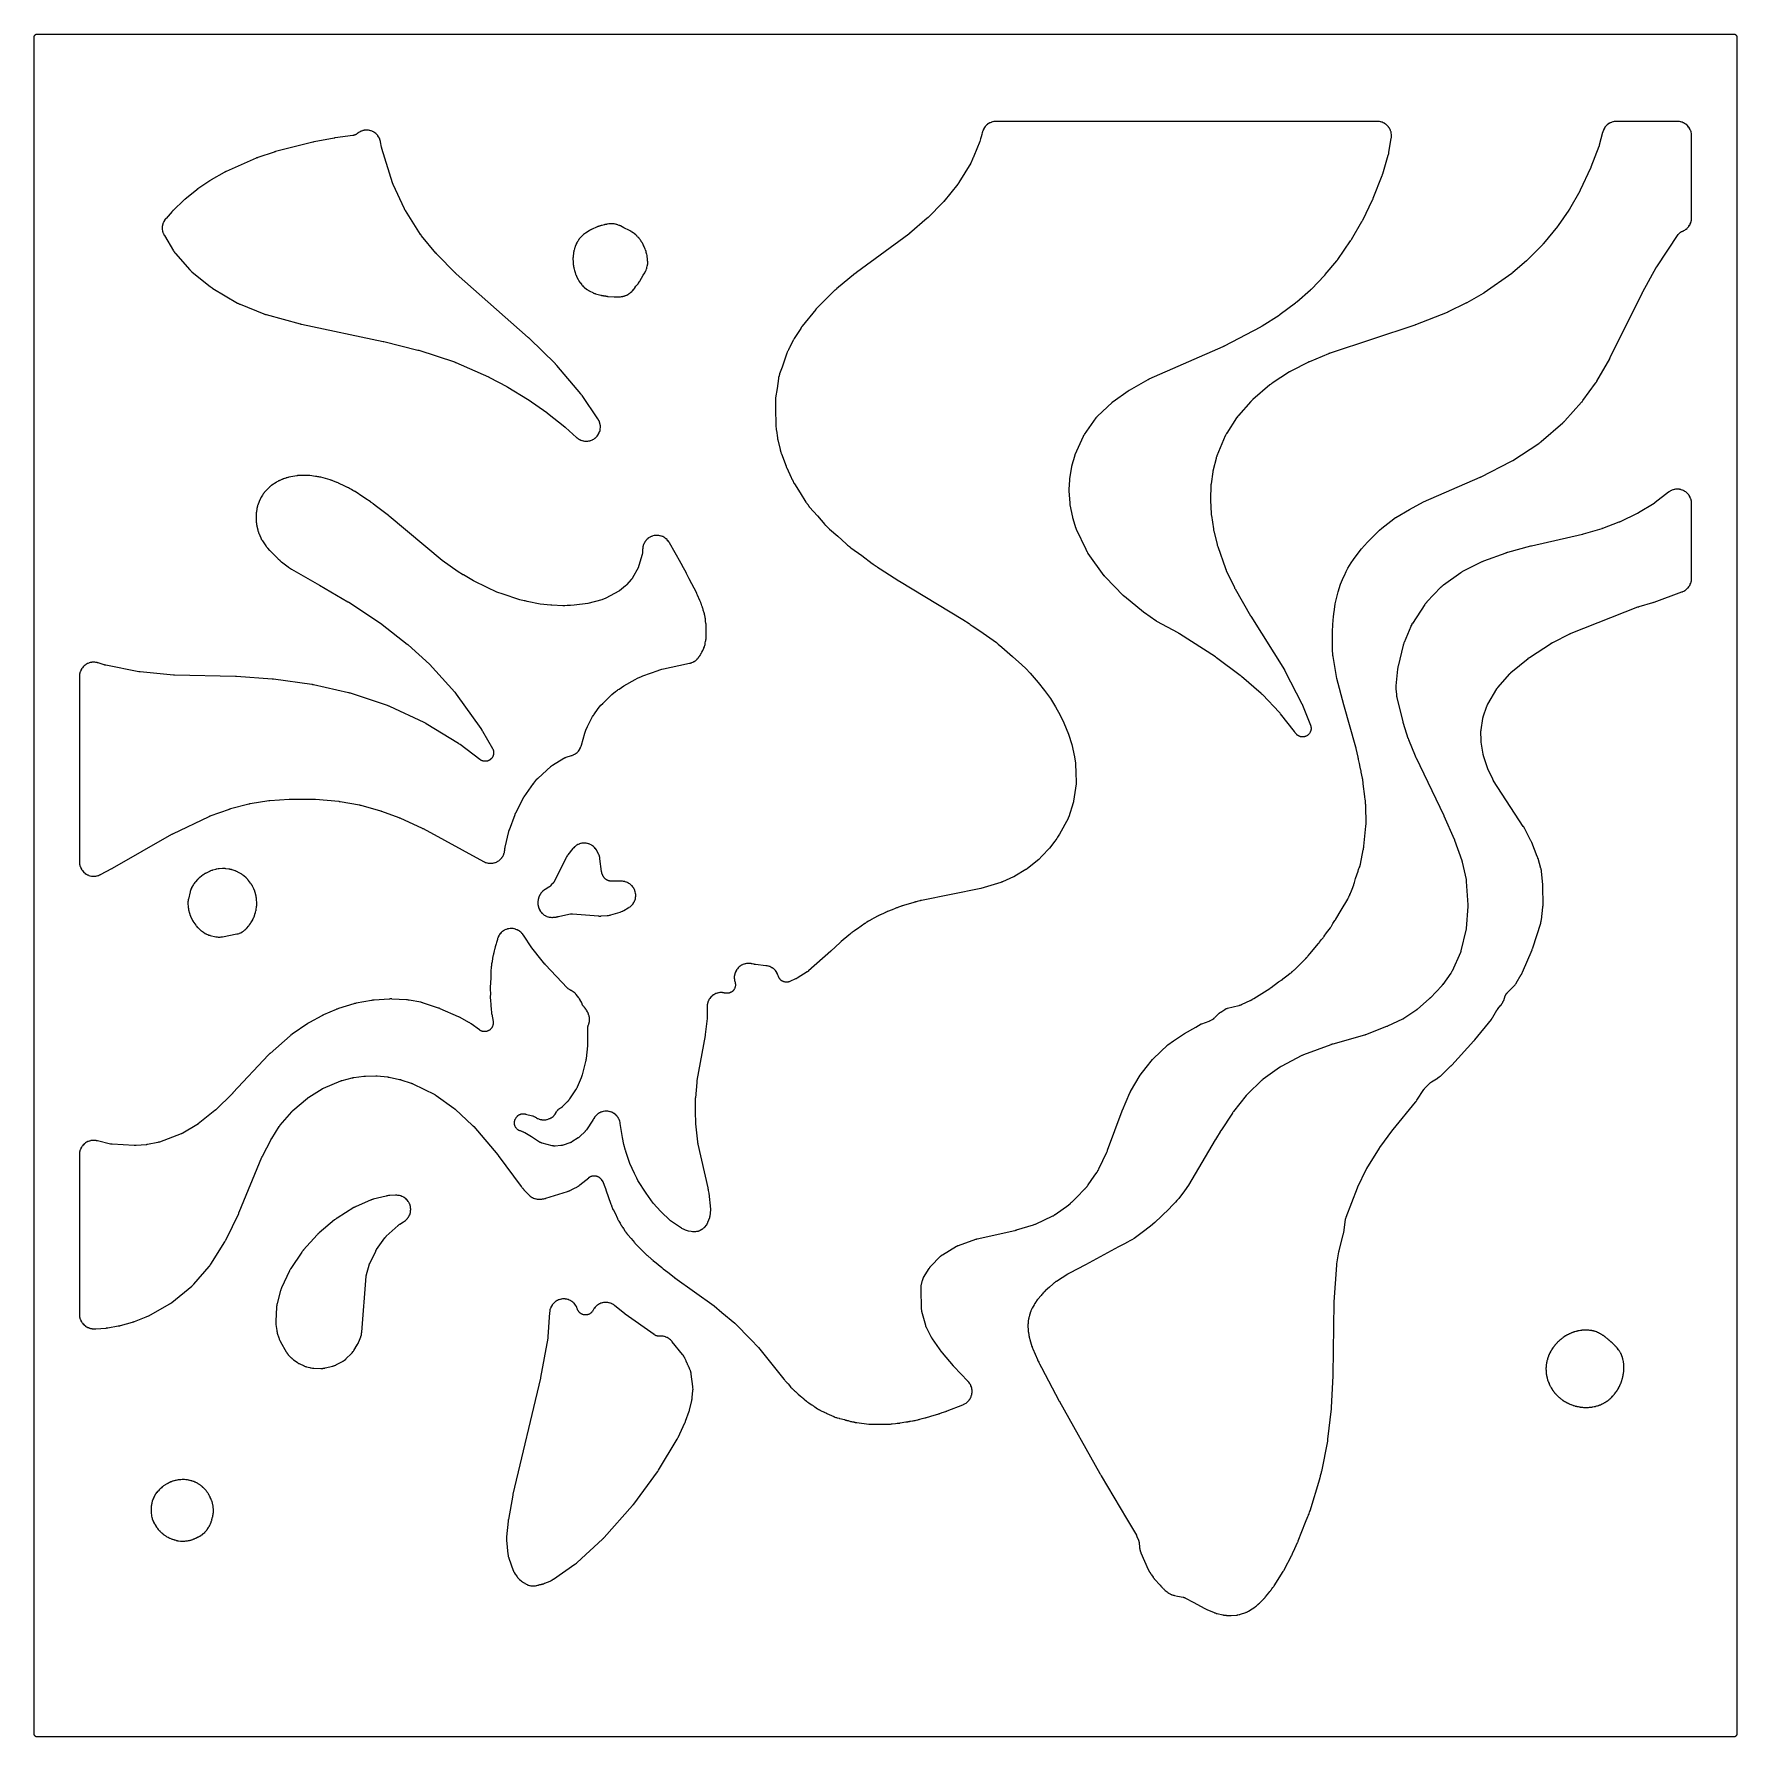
# Model space of a CAD drawing. Header units: millimetres. Extents: x 0 to 300, y 0 to 300.
import ezdxf

# ---------------------------------------------------------------- set-up
doc = ezdxf.new("R2010")
doc.units = ezdxf.units.MM
doc.layers.add('CUT', color=7, linetype='CONTINUOUS')

msp = doc.modelspace()

# ---------------------------------------------------------------- linework, layer by layer
at = {"layer": 'CUT'}
for points in [[(-0.0162, 299.6918), (0.009, 299.745), (0.0392, 299.7954), (0.0743, 299.8427), (0.1137, 299.8863), (0.1573, 299.9257), (0.2046, 299.9608), (0.255, 299.991), (0.3082, 300.0162), (0.3635, 300.036), (0.4206, 300.0503), (0.4788, 300.0589), (0.5522, 300.0625), (1.4375, 300.0625), (2.5578, 300.0625), (188.3057, 300.0625), (231.7327, 300.0625), (298.5245, 300.0625), (298.554, 300.0625), (299.4392, 300.0625), (299.5127, 300.0589), (299.5709, 300.0503), (299.6279, 300.036), (299.6833, 300.0162), (299.7365, 299.991), (299.7869, 299.9608), (299.8341, 299.9257), (299.8777, 299.8863), (299.9172, 299.8427), (299.9522, 299.7954), (299.9825, 299.745), (300.0076, 299.6918), (300.0274, 299.6365), (300.0417, 299.5794), (300.0504, 299.5212), (300.054, 299.4478), (300.054, 298.5625), (300.054, 297.442), (300.054, 109.8627), (300.054, 1.467), (300.054, 1.4375), (300.054, 0.5522), (300.0504, 0.4788), (300.0417, 0.4206), (300.0274, 0.3635), (300.0076, 0.3082), (299.9825, 0.255), (299.9522, 0.2046), (299.9172, 0.1573), (299.8777, 0.1137), (299.8341, 0.0743), (299.7869, 0.0392), (299.7365, 0.009), (299.6833, -0.0162), (299.6279, -0.036), (299.5709, -0.0503), (299.5127, -0.0589), (299.4392, -0.0625), (298.554, -0.0625), (1.4375, -0.0625), (0.5522, -0.0625), (0.4788, -0.0589), (0.4206, -0.0503), (0.3635, -0.036), (0.3082, -0.0162), (0.255, 0.009), (0.2046, 0.0392), (0.1573, 0.0743), (0.1137, 0.1137), (0.0743, 0.1573), (0.0392, 0.2046), (0.009, 0.255), (-0.0162, 0.3082), (-0.036, 0.3635), (-0.0503, 0.4206), (-0.0589, 0.4788), (-0.0625, 0.5522), (-0.0625, 1.4375), (-0.0625, 298.5625), (-0.0625, 299.4478), (-0.0589, 299.5212), (-0.0503, 299.5794), (-0.036, 299.6365)], [(7.9377, 102.5351), (7.9375, 102.5201), (7.9375, 74.4713), (7.9377, 74.4561), (7.9402, 74.3576), (7.9408, 74.3425), (7.9437, 74.2834), (7.946, 74.2531), (7.9656, 74.0598), (7.9748, 73.9999), (8.0133, 73.8122), (8.0284, 73.7535), (8.0857, 73.5706), (8.1067, 73.5137), (8.182, 73.3375), (8.2087, 73.2831), (8.3015, 73.1154), (8.3334, 73.0639), (8.4427, 72.9065), (8.4797, 72.8585), (8.6043, 72.7128), (8.6459, 72.6688), (8.7845, 72.5365), (8.8305, 72.4969), (8.9817, 72.3792), (9.0314, 72.3445), (9.1937, 72.2427), (9.2467, 72.2131), (9.4208, 72.1271), (9.4484, 72.1143), (9.5027, 72.0908), (9.5167, 72.085), (9.6081, 72.0481), (9.6222, 72.0426), (9.6279, 72.0405), (9.6401, 72.0361), (9.7128, 72.0107), (9.7354, 72.0033), (9.7549, 71.9973), (9.7549, 71.9975), (9.7588, 71.9961), (9.7837, 71.9887), (9.8974, 71.9518), (9.9546, 71.9362), (10.1377, 71.8962), (10.1962, 71.8864), (10.3824, 71.8646), (10.4415, 71.8606), (10.6316, 71.8573), (10.6612, 71.8575), (10.7191, 71.8593), (10.7339, 71.86), (10.8301, 71.8654), (10.8449, 71.8665), (12.6096, 72.0101), (12.623, 72.0114), (12.7102, 72.0205), (12.7236, 72.022), (12.8328, 72.0359), (12.8462, 72.0377), (12.9329, 72.0507), (12.9462, 72.0528), (14.7859, 72.3709), (14.8007, 72.3736), (14.8966, 72.3927), (14.9113, 72.3958), (15.031, 72.4227), (15.0456, 72.4262), (15.1404, 72.4501), (15.1549, 72.4539), (17.2816, 73.0458), (17.2963, 73.05), (17.3913, 73.0791), (17.4059, 73.0838), (17.5243, 73.1234), (17.5387, 73.1284), (17.6322, 73.1623), (17.6465, 73.1677), (19.6779, 73.9636), (19.6969, 73.9714), (19.8193, 74.0243), (19.838, 74.0327), (19.9892, 74.1043), (20.0076, 74.1134), (20.1261, 74.1744), (20.1441, 74.1842), (23.757, 76.2061), (23.7684, 76.2127), (23.8421, 76.2561), (23.8534, 76.2629), (23.8971, 76.2899), (23.9191, 76.3042), (24.0604, 76.4005), (24.0819, 76.4158), (24.123, 76.4465), (24.1335, 76.4545), (24.2008, 76.5072), (24.2111, 76.5154), (27.7211, 79.3869), (27.7309, 79.3951), (27.7944, 79.4493), (27.804, 79.4577), (27.8414, 79.4911), (27.8602, 79.5086), (27.9798, 79.6248), (27.9978, 79.6431), (28.0322, 79.6795), (28.0409, 79.689), (28.0969, 79.7508), (28.1054, 79.7604), (30.7948, 82.8639), (30.8018, 82.8722), (30.8505, 82.9304), (30.8577, 82.9392), (30.8888, 82.978), (30.9035, 82.997), (30.9924, 83.1171), (31.0057, 83.1359), (31.0283, 83.169), (31.0343, 83.178), (31.0755, 83.2407), (31.0821, 83.251), (33.5662, 87.2112), (33.575, 87.2256), (33.6305, 87.32), (33.6388, 87.3346), (33.7052, 87.4549), (33.7131, 87.4698), (33.7633, 87.5671), (33.7708, 87.5821), (35.9979, 92.2173), (36.0012, 92.2245), (36.0243, 92.2742), (36.0278, 92.2819), (36.0558, 92.3444), (36.0591, 92.3519), (36.0805, 92.4016), (36.0839, 92.4098), (40.1019, 102.1277), (40.1057, 102.1366), (40.1145, 102.1574), (40.1184, 102.1663), (40.1231, 102.1771), (40.1271, 102.186), (40.1364, 102.2066), (40.1404, 102.2154), (40.1452, 102.2256), (40.1493, 102.2344), (40.1591, 102.2548), (40.1633, 102.2635), (40.1685, 102.2742), (40.1729, 102.2828), (40.1831, 102.303), (40.1875, 102.3117), (41.7063, 105.2414), (41.7112, 105.2507), (41.7227, 105.2723), (41.7277, 105.2815), (41.7338, 105.2927), (41.7389, 105.3019), (41.7509, 105.3232), (41.7561, 105.3323), (41.7622, 105.3428), (41.7675, 105.3518), (41.78, 105.3728), (41.7854, 105.3818), (41.7921, 105.3927), (41.7976, 105.4017), (41.8106, 105.4224), (41.8162, 105.4312), (43.1531, 107.5102), (43.1611, 107.5225), (43.1801, 107.5511), (43.1884, 107.5633), (43.1986, 107.578), (43.207, 107.5901), (43.227, 107.618), (43.2357, 107.6299), (43.2457, 107.6434), (43.2545, 107.6552), (43.2754, 107.6825), (43.2844, 107.6941), (43.2956, 107.7081), (43.3048, 107.7196), (43.3265, 107.7461), (43.3359, 107.7575), (45.3408, 110.127), (45.3469, 110.1341), (45.3563, 110.145), (45.3721, 110.1628), (45.3936, 110.1864), (45.413, 110.207), (45.4287, 110.2232), (45.4377, 110.2323), (45.4411, 110.2357), (45.4611, 110.2551), (45.5062, 110.2976), (45.5337, 110.3225), (45.5432, 110.3307), (45.5503, 110.3367), (48.1105, 112.5085), (48.1229, 112.5189), (48.1522, 112.5429), (48.1648, 112.553), (48.1804, 112.5652), (48.1932, 112.5751), (48.2233, 112.598), (48.2363, 112.6077), (48.2512, 112.6186), (48.2644, 112.6281), (48.2953, 112.6499), (48.3087, 112.6591), (48.325, 112.6701), (48.3385, 112.6791), (48.3702, 112.6997), (48.3838, 112.7085), (50.687, 114.1507), (50.6932, 114.1546), (50.7077, 114.1635), (50.7104, 114.1651), (50.7389, 114.1818), (50.7966, 114.2142), (50.8166, 114.225), (50.8449, 114.239), (50.9206, 114.2746), (50.9534, 114.2893), (53.9821, 115.5691), (53.9885, 115.5718), (54.0034, 115.5779), (54.0062, 115.5791), (54.0351, 115.5903), (54.0936, 115.612), (54.1137, 115.6191), (54.1421, 115.628), (54.2177, 115.6503), (54.2503, 115.6593), (56.0152, 116.1088), (56.028, 116.1119), (56.0578, 116.1191), (56.0706, 116.122), (56.0859, 116.1254), (56.0986, 116.1282), (56.1283, 116.1344), (56.141, 116.1369), (56.1558, 116.1398), (56.1686, 116.1422), (56.1985, 116.1475), (56.2114, 116.1497), (56.2271, 116.1523), (56.24, 116.1543), (56.2701, 116.1588), (56.283, 116.1606), (58.0693, 116.4002), (58.0822, 116.4018), (58.1125, 116.4054), (58.1255, 116.4069), (58.1414, 116.4085), (58.1544, 116.4098), (58.1847, 116.4125), (58.1978, 116.4136), (58.2127, 116.4147), (58.2258, 116.4156), (58.2562, 116.4175), (58.2693, 116.4182), (58.2852, 116.4189), (58.2982, 116.4194), (58.3287, 116.4204), (58.3418, 116.4207), (60.1453, 116.4516), (60.1582, 116.4517), (60.1882, 116.4518), (60.2011, 116.4518), (60.2168, 116.4516), (60.2297, 116.4514), (60.2597, 116.4506), (60.2725, 116.4502), (60.2873, 116.4496), (60.3002, 116.449), (60.3301, 116.4473), (60.343, 116.4465), (60.3586, 116.4455), (60.3715, 116.4445), (60.4014, 116.442), (60.4142, 116.4408), (62.2355, 116.2632), (62.2479, 116.2619), (62.2769, 116.2586), (62.2893, 116.2572), (62.3044, 116.2553), (62.3168, 116.2536), (62.3457, 116.2496), (62.3581, 116.2478), (62.3723, 116.2456), (62.3846, 116.2436), (62.4134, 116.2388), (62.4257, 116.2366), (62.4407, 116.2339), (62.453, 116.2315), (62.4816, 116.2259), (62.4938, 116.2234), (64.3456, 115.8319), (64.3573, 115.8293), (64.3844, 115.8232), (64.3961, 115.8205), (64.4102, 115.8171), (64.4218, 115.8143), (64.4488, 115.8074), (64.4603, 115.8044), (64.4736, 115.8009), (64.4851, 115.7977), (64.5118, 115.7902), (64.5233, 115.7869), (64.5373, 115.7827), (64.5487, 115.7793), (64.5753, 115.771), (64.5866, 115.7674), (66.3884, 115.1816), (66.4041, 115.1763), (66.4406, 115.1637), (66.4562, 115.1581), (66.4752, 115.1512), (66.4907, 115.1453), (66.5267, 115.1314), (66.5421, 115.1253), (66.5596, 115.1181), (66.5749, 115.1117), (66.6104, 115.0964), (66.6255, 115.0897), (66.6439, 115.0814), (66.659, 115.0744), (66.6939, 115.0579), (66.7088, 115.0506), (70.5456, 113.1422), (70.5521, 113.1389), (70.5673, 113.1312), (70.5701, 113.1298), (70.5993, 113.1141), (70.6571, 113.0818), (70.6768, 113.0704), (70.7036, 113.0536), (70.7736, 113.0075), (70.8032, 112.9872), (73.934, 110.7453), (73.9456, 110.7368), (73.9725, 110.7168), (73.984, 110.7082), (73.9978, 110.6977), (74.0091, 110.6889), (74.0352, 110.6682), (74.0463, 110.6593), (74.0591, 110.6488), (74.0701, 110.6397), (74.0956, 110.6182), (74.1065, 110.6088), (74.1196, 110.5974), (74.1304, 110.5879), (74.1552, 110.5655), (74.1657, 110.5559), (77.2348, 107.7038), (77.2444, 107.6947), (77.2666, 107.6734), (77.2761, 107.6642), (77.2876, 107.6529), (77.2969, 107.6436), (77.3186, 107.6216), (77.3278, 107.6121), (77.3382, 107.6012), (77.3473, 107.5916), (77.3683, 107.569), (77.3772, 107.5592), (77.388, 107.5473), (77.3968, 107.5374), (77.4171, 107.5142), (77.4257, 107.5042), (81.6463, 102.54), (81.6503, 102.5353), (81.6594, 102.5244), (81.6633, 102.5197), (81.6726, 102.5084), (81.6774, 102.5026), (81.6884, 102.4891), (81.6931, 102.4832), (81.6986, 102.4764), (81.7032, 102.4705), (81.7141, 102.4567), (81.7187, 102.4508), (81.721, 102.4478), (81.7264, 102.4407), (81.739, 102.4242), (81.7443, 102.417), (85.8088, 96.9335), (85.8185, 96.9208), (85.8823, 96.8393), (85.8923, 96.8269), (85.9752, 96.7267), (85.9855, 96.7145), (86.0536, 96.6365), (86.0643, 96.6246), (86.0856, 96.6015), (86.091, 96.5947), (86.2048, 96.4593), (86.2227, 96.4389), (86.2587, 96.3998), (86.2681, 96.3899), (86.3294, 96.3262), (86.339, 96.3165), (86.4426, 96.2137), (87.0487, 95.5553), (87.0585, 95.5449), (87.1231, 95.4781), (87.1331, 95.4679), (87.1729, 95.4287), (87.1937, 95.4091), (87.3301, 95.2867), (87.3744, 95.2506), (87.5198, 95.1432), (87.5674, 95.1115), (87.7223, 95.0184), (87.7727, 94.9914), (87.9358, 94.9135), (87.9885, 94.8914), (88.1583, 94.8294), (88.2129, 94.8123), (88.3878, 94.7668), (88.4438, 94.755), (88.6222, 94.7263), (88.6791, 94.72), (88.7314, 94.7166), (88.8646, 94.7043), (88.9236, 94.7017), (89.1102, 94.7029), (89.1692, 94.7062), (89.3548, 94.7257), (89.4132, 94.7347), (89.5484, 94.7625), (89.6147, 94.771), (89.628, 94.7728), (89.7141, 94.7857), (89.7273, 94.7879), (89.7789, 94.7968), (89.8052, 94.802), (89.9753, 94.8393), (90.0014, 94.8456), (90.0519, 94.8591), (90.0649, 94.8627), (90.1485, 94.887), (90.1613, 94.8909), (93.9669, 96.0899), (93.9772, 96.0932), (94.0493, 96.1174), (94.06, 96.1211), (94.1069, 96.1378), (94.1294, 96.1463), (94.2683, 96.2022), (94.2896, 96.2112), (94.3262, 96.2276), (94.336, 96.2321), (94.3923, 96.2585), (94.3946, 96.2593), (94.4485, 96.279), (94.4758, 96.2898), (94.6517, 96.3641), (94.6785, 96.3762), (94.7302, 96.401), (94.7434, 96.4076), (94.8284, 96.4511), (94.8414, 96.4579), (95.2989, 96.7064), (95.4581, 96.7851), (95.473, 96.7928), (95.5689, 96.8436), (95.5836, 96.8516), (95.6403, 96.8837), (95.6689, 96.9009), (95.7749, 96.969), (95.8085, 96.9894), (95.8324, 97.0046), (95.9852, 97.1074), (96.0084, 97.1237), (96.0528, 97.1567), (96.0641, 97.1653), (96.1367, 97.222), (96.1477, 97.2309), (97.6894, 98.4941), (97.7238, 98.521), (97.788, 98.5686), (97.8606, 98.6171), (97.9104, 98.647), (97.9873, 98.6883), (98.0398, 98.7132), (98.1203, 98.7469), (98.175, 98.7666), (98.2584, 98.7923), (98.3147, 98.8066), (98.4002, 98.8241), (98.4576, 98.8329), (98.5444, 98.842), (98.6025, 98.8452), (98.6897, 98.8459), (98.7478, 98.8435), (98.8347, 98.8357), (98.8923, 98.8277), (98.978, 98.8114), (99.0345, 98.7979), (99.1183, 98.7735), (99.1733, 98.7545), (99.2543, 98.722), (99.3071, 98.6979), (99.3846, 98.6577), (99.4349, 98.6285), (99.5081, 98.5811), (99.5553, 98.5471), (99.6236, 98.4928), (99.6672, 98.4545), (99.73, 98.3938), (99.7697, 98.3514), (99.8263, 98.2849), (99.875, 98.2215), (99.9008, 98.1863), (100.1975, 97.7598), (100.2034, 97.7512), (100.2125, 97.7378), (100.2272, 97.7154), (100.2465, 97.6852), (100.2538, 97.6731), (100.5205, 96.9163), (100.6249, 96.6201), (100.7686, 96.2123), (101.5481, 94.0004), (101.5975, 93.8559), (101.5977, 93.8555), (101.6027, 93.8414), (101.6337, 93.7575), (101.7649, 93.3852), (101.7722, 93.3658), (101.8213, 93.2404), (101.8292, 93.2212), (101.8962, 93.0661), (101.9048, 93.0472), (101.9625, 92.9255), (101.9717, 92.9069), (102.3237, 92.2258), (102.7486, 91.2985), (102.7573, 91.2804), (102.8158, 91.1633), (102.8251, 91.1454), (102.9034, 91.0011), (102.9133, 90.9836), (102.9795, 90.8707), (102.99, 90.8535), (103.225, 90.4819), (103.3617, 90.2175), (103.3683, 90.2051), (103.4121, 90.1249), (103.419, 90.1127), (103.4465, 90.0651), (103.4611, 90.0411), (103.5598, 89.8874), (103.5756, 89.8641), (103.6074, 89.8193), (103.6157, 89.8079), (103.6703, 89.7347), (103.6789, 89.7235), (103.8133, 89.5519), (104.06, 89.1618), (104.0701, 89.1464), (104.1372, 89.0472), (104.1478, 89.0321), (104.2358, 88.9102), (104.2468, 88.8954), (104.3199, 88.8005), (104.3314, 88.7861), (104.3456, 88.7688), (104.3831, 88.7148), (104.3946, 88.6988), (104.4904, 88.5703), (104.5024, 88.5547), (104.5821, 88.4547), (104.5946, 88.4396), (105.1508, 87.787), (105.7436, 87.0642), (105.7537, 87.0523), (105.82, 86.9755), (105.8304, 86.9639), (105.9161, 86.8698), (105.9268, 86.8584), (105.997, 86.7852), (106.008, 86.7741), (106.0551, 86.7275), (106.1315, 86.6437), (106.1453, 86.6291), (106.2595, 86.5119), (106.2738, 86.4978), (106.368, 86.4074), (106.3827, 86.3938), (106.4884, 86.299), (107.8894, 84.9135), (107.8973, 84.9058), (107.9531, 84.8527), (107.9617, 84.8446), (108.0325, 84.7798), (108.0411, 84.772), (108.098, 84.7219), (108.1074, 84.7137), (108.6944, 84.2178), (108.7555, 84.1595), (108.7654, 84.1502), (108.8306, 84.0907), (108.8407, 84.0817), (108.9243, 84.0088), (108.9346, 84), (109.0024, 83.9435), (109.013, 83.9349), (109.2926, 83.7125), (110.5475, 82.6522), (110.5555, 82.6456), (110.6118, 82.5997), (110.6206, 82.5927), (110.6918, 82.5368), (110.7005, 82.5301), (110.7576, 82.4869), (110.767, 82.4799), (110.7983, 82.4573), (110.8112, 82.4474), (110.8237, 82.4381), (111.6258, 81.8563), (112.7333, 80.9754), (112.7389, 80.9709), (112.7786, 80.9401), (112.7848, 80.9354), (112.8348, 80.8976), (112.8409, 80.8931), (112.8808, 80.8637), (112.8873, 80.859), (119.8087, 75.909), (121.1674, 74.7716), (123.4237, 72.8388), (126.2679, 69.9791), (127.623, 68.5586), (132.1045, 62.9818), (132.1101, 62.975), (132.149, 62.9279), (132.1551, 62.9207), (132.2046, 62.8628), (132.2106, 62.8558), (132.2505, 62.8106), (132.2571, 62.8033), (132.332, 62.7211), (132.4992, 62.5138), (132.5075, 62.5036), (132.5626, 62.4384), (132.5712, 62.4284), (132.6421, 62.348), (132.6509, 62.3382), (132.7087, 62.2754), (132.7177, 62.2658), (132.8129, 62.1669), (133.2739, 61.6156), (133.281, 61.6073), (133.3311, 61.5496), (133.3387, 61.541), (133.3722, 61.5038), (133.3887, 61.4862), (133.4939, 61.3786), (133.5104, 61.3623), (133.5397, 61.3346), (133.5477, 61.3272), (133.6035, 61.2762), (133.6126, 61.2681), (133.847, 61.0627), (133.8823, 61.0263), (133.8957, 61.0129), (134.0068, 60.9055), (134.0207, 60.8926), (134.1118, 60.8098), (134.1261, 60.7973), (134.1543, 60.7733), (134.2259, 60.6989), (134.2411, 60.6837), (134.3416, 60.5865), (134.3574, 60.5718), (134.4878, 60.4544), (134.5041, 60.4403), (134.6114, 60.3505), (134.6281, 60.337), (134.9777, 60.0651), (135.2214, 59.8283), (135.2291, 59.8209), (135.2834, 59.7699), (135.2916, 59.7624), (135.3278, 59.7296), (135.3456, 59.7142), (135.4582, 59.6202), (135.4759, 59.606), (135.507, 59.5819), (135.5155, 59.5755), (135.5746, 59.5315), (135.5842, 59.5244), (135.6834, 59.4536), (136.0993, 59.0892), (136.1096, 59.0804), (136.177, 59.024), (136.1875, 59.0154), (136.2287, 58.9824), (136.2502, 58.966), (136.3923, 58.8626), (136.4145, 58.8471), (136.4586, 58.818), (136.47, 58.8107), (136.5444, 58.7638), (136.5559, 58.7568), (137.0077, 58.4865), (137.1256, 58.3948), (137.1366, 58.3865), (137.2081, 58.3334), (137.2192, 58.3254), (137.2629, 58.2945), (137.2856, 58.2792), (137.4356, 58.1832), (137.459, 58.1689), (137.5053, 58.1421), (137.5173, 58.1354), (137.5677, 58.1078), (138.0185, 57.7858), (138.0299, 57.7779), (138.1042, 57.7274), (138.1157, 57.7197), (138.1611, 57.6904), (138.1846, 57.6759), (138.3399, 57.5854), (138.3641, 57.572), (138.412, 57.5469), (138.4243, 57.5407), (138.5049, 57.5009), (138.5174, 57.4949), (139.1995, 57.1773), (139.2264, 57.1621), (139.2393, 57.155), (139.2901, 57.1279), (139.3164, 57.1147), (139.4893, 57.0331), (139.5163, 57.0212), (139.5694, 56.9992), (139.5831, 56.9937), (139.6446, 56.97), (140.8992, 56.3859), (140.9125, 56.3799), (140.9994, 56.342), (141.0128, 56.3364), (141.0655, 56.3149), (141.0928, 56.3045), (141.2715, 56.2416), (141.2992, 56.2326), (141.3538, 56.2163), (141.3678, 56.2123), (141.4593, 56.1874), (141.4734, 56.1838), (141.8406, 56.0934), (141.8719, 56.0842), (141.8823, 56.0813), (141.954, 56.0616), (141.9657, 56.0585), (142.7558, 55.8586), (142.8026, 55.8419), (142.8154, 55.8375), (142.8991, 55.8097), (142.912, 55.8056), (142.9627, 55.7901), (142.9888, 55.7827), (143.1596, 55.7387), (143.186, 55.7325), (143.2379, 55.7216), (143.2512, 55.719), (143.3379, 55.7028), (143.3513, 55.7004), (143.3987, 55.6927), (143.8415, 55.559), (143.8542, 55.5554), (143.9369, 55.5324), (143.9496, 55.529), (143.9997, 55.5162), (144.0254, 55.5103), (144.1934, 55.4753), (144.2194, 55.4705), (144.2704, 55.4623), (144.2834, 55.4603), (144.3684, 55.4484), (144.3815, 55.4467), (144.3863, 55.4461), (144.4843, 55.4214), (144.5035, 55.4168), (144.6282, 55.3896), (144.6475, 55.3857), (144.8051, 55.3567), (144.8245, 55.3534), (144.9508, 55.3344), (144.9703, 55.3318), (147.0421, 55.089), (147.0602, 55.0871), (147.1781, 55.0769), (147.1962, 55.0756), (147.3444, 55.0673), (147.3626, 55.0666), (147.4809, 55.0636), (147.4991, 55.0634), (147.6369, 55.064), (147.6378, 55.0639), (147.6598, 55.0617), (147.8027, 55.0502), (147.8248, 55.0489), (148.0045, 55.0411), (148.0265, 55.0405), (148.1699, 55.0396), (148.192, 55.0398), (149.2462, 55.0716), (150.3751, 55.0769), (150.3933, 55.0773), (150.5115, 55.0814), (150.5138, 55.0815), (150.7232, 55.0811), (150.7336, 55.0811), (150.8063, 55.0822), (150.8172, 55.0825), (150.8648, 55.0841), (150.8878, 55.0853), (151.0307, 55.0956), (151.0527, 55.0975), (151.0908, 55.1017), (151.1012, 55.1029), (151.1725, 55.1119), (151.1841, 55.1135), (151.773, 55.1997), (152.0399, 55.211), (152.0607, 55.2122), (152.1956, 55.2226), (152.2164, 55.2245), (152.3851, 55.2434), (152.4057, 55.2461), (152.5396, 55.2658), (152.5602, 55.2692), (153.5655, 55.4532), (153.9565, 55.5027), (153.9709, 55.5047), (154.0644, 55.5189), (154.0788, 55.5212), (154.1958, 55.5419), (154.2101, 55.5446), (154.3028, 55.5633), (154.317, 55.5663), (154.3886, 55.5825), (154.7323, 55.6328), (154.7517, 55.636), (154.8771, 55.6586), (154.8963, 55.6624), (155.0527, 55.6958), (155.0718, 55.7002), (155.1955, 55.7309), (155.2144, 55.736), (155.4028, 55.7893), (155.6667, 55.8376), (155.683, 55.8408), (155.7884, 55.8632), (155.8046, 55.8668), (155.9361, 55.8985), (155.9522, 55.9026), (156.0563, 55.9307), (156.0722, 55.9353), (156.4713, 56.055), (156.9463, 56.1628), (156.9584, 56.1657), (157.037, 56.1852), (157.0491, 56.1884), (157.1473, 56.215), (157.1593, 56.2184), (157.2371, 56.2412), (157.249, 56.2448), (158.5701, 56.6625), (159.2101, 56.8346), (159.2252, 56.8388), (159.3232, 56.868), (159.3383, 56.8727), (159.4603, 56.9124), (159.4752, 56.9175), (159.5716, 56.9518), (159.5863, 56.9572), (159.9725, 57.1059), (160.6363, 57.3158), (160.6457, 57.3188), (160.7114, 57.3408), (160.7214, 57.3443), (160.8027, 57.3731), (160.8126, 57.3767), (160.8764, 57.4006), (160.8869, 57.4046), (163.6285, 58.489), (163.6421, 58.4945), (163.7297, 58.5317), (163.7432, 58.5376), (163.7953, 58.5612), (163.8217, 58.574), (163.9888, 58.6598), (164.0396, 58.6891), (164.1954, 58.7894), (164.2431, 58.8235), (164.3883, 58.9386), (164.4324, 58.9772), (164.5658, 59.1059), (164.6059, 59.1486), (164.7261, 59.2897), (164.7619, 59.3361), (164.8677, 59.4882), (164.8988, 59.5379), (164.9892, 59.6996), (165.0153, 59.7521), (165.0896, 59.9219), (165.1104, 59.9767), (165.1677, 60.1529), (165.1831, 60.2095), (165.223, 60.3904), (165.2328, 60.4482), (165.2548, 60.6322), (165.2589, 60.6907), (165.2629, 60.876), (165.2613, 60.9346), (165.2471, 61.1193), (165.2398, 61.1775), (165.2077, 61.36), (165.1947, 61.4172), (165.145, 61.5957), (165.1265, 61.6513), (165.0596, 61.8241), (165.0358, 61.8776), (164.9523, 62.0431), (164.9233, 62.0941), (164.8241, 62.2506), (164.7904, 62.2985), (164.6748, 62.4466), (164.6562, 62.4692), (164.6188, 62.5126), (164.6091, 62.5236), (164.5451, 62.5942), (164.5351, 62.6049), (164.5181, 62.6228), (162.0613, 65.2053), (162.0569, 65.2098), (162.0469, 65.2205), (162.0426, 65.2251), (162.0324, 65.2362), (162.0272, 65.2419), (162.0151, 65.2552), (162.0099, 65.261), (162.0039, 65.2676), (161.9988, 65.2734), (161.9869, 65.287), (161.9818, 65.2928), (161.9792, 65.2958), (161.9732, 65.3028), (161.9594, 65.3191), (161.9536, 65.3261), (160.0556, 67.6174), (160.0513, 67.6227), (160.0413, 67.6349), (160.037, 67.6402), (160.027, 67.6528), (160.0218, 67.6593), (160.01, 67.6742), (160.0064, 67.6788), (160.0005, 67.6864), (159.9955, 67.693), (159.9837, 67.7085), (159.9787, 67.7151), (159.9762, 67.7186), (159.9703, 67.7265), (159.9568, 67.7451), (159.9511, 67.7531), (158.2897, 70.0908), (158.281, 70.1033), (158.2609, 70.1326), (158.2524, 70.1453), (158.2423, 70.1606), (158.234, 70.1733), (158.215, 70.203), (158.207, 70.2159), (158.1979, 70.2307), (158.1901, 70.2437), (158.1721, 70.2742), (158.1645, 70.2873), (158.1554, 70.3034), (158.148, 70.3166), (158.131, 70.3477), (158.1239, 70.3611), (157.2252, 72.075), (157.2194, 72.0861), (157.2118, 72.1012), (157.1905, 72.1464), (157.157, 72.2227), (157.1429, 72.2567), (157.1302, 72.2913), (157.1032, 72.3702), (157.0883, 72.4179), (157.0837, 72.4341), (157.0804, 72.4462), (156.4173, 74.9316), (156.414, 74.9445), (156.4096, 74.9619), (156.3982, 75.0139), (156.3817, 75.1011), (156.3753, 75.1398), (156.3706, 75.1787), (156.3619, 75.267), (156.3583, 75.3202), (156.3576, 75.3381), (156.3571, 75.3514), (156.2693, 78.9967), (156.2691, 79.0103), (156.2689, 79.0285), (156.2701, 79.0827), (156.2747, 79.1729), (156.2777, 79.2127), (156.2824, 79.2523), (156.2951, 79.3418), (156.3044, 79.3952), (156.308, 79.413), (156.3109, 79.4263), (156.5282, 80.4131), (156.5309, 80.4251), (156.5347, 80.4411), (156.5471, 80.4883), (156.5632, 80.5435), (156.5908, 80.6235), (156.6211, 80.6996), (156.6565, 80.7775), (156.6835, 80.8302), (156.7073, 80.8737), (156.7155, 80.8876), (156.7217, 80.8981), (157.6935, 82.5099), (157.7, 82.5207), (157.709, 82.5351), (157.7368, 82.5771), (157.785, 82.6457), (157.8069, 82.6756), (157.8301, 82.7045), (157.8839, 82.7689), (157.9173, 82.8066), (157.9289, 82.819), (157.9375, 82.8281), (159.7086, 84.6684), (159.7155, 84.6756), (159.7264, 84.6866), (159.7447, 84.7047), (159.7695, 84.7285), (159.792, 84.7493), (159.7952, 84.7522), (159.8362, 84.7869), (159.8936, 84.8324), (159.9497, 84.8736), (159.9904, 84.9011), (160.0247, 84.9231), (160.036, 84.93), (160.0446, 84.9352), (162.5245, 86.4132), (162.5339, 86.4187), (162.5486, 86.4272), (162.573, 86.4409), (162.6061, 86.4587), (162.6358, 86.474), (162.6595, 86.4857), (162.6731, 86.4922), (162.6763, 86.4937), (162.7022, 86.5054), (162.7693, 86.534), (162.8099, 86.5503), (162.8237, 86.5554), (162.834, 86.5591), (165.8945, 87.6533), (165.9077, 87.6579), (165.9386, 87.6684), (165.9519, 87.6728), (165.9681, 87.678), (165.9815, 87.6822), (166.0127, 87.6918), (166.0261, 87.6957), (166.0415, 87.7002), (166.055, 87.704), (166.0865, 87.7125), (166.1, 87.7161), (166.1166, 87.7203), (166.1301, 87.7237), (166.1619, 87.7313), (166.1755, 87.7344), (172.8182, 89.2128), (172.8288, 89.2153), (172.9022, 89.233), (172.9135, 89.2359), (173.0047, 89.2598), (173.0157, 89.2628), (173.0874, 89.283), (173.0991, 89.2865), (176.0502, 90.1862), (176.0505, 90.1862), (176.0709, 90.1929), (176.2025, 90.2382), (176.2226, 90.2455), (176.3856, 90.3082), (176.4054, 90.3163), (176.5335, 90.3709), (176.553, 90.3796), (179.3786, 91.7056), (179.3909, 91.7116), (179.4709, 91.7514), (179.4832, 91.7577), (179.5307, 91.7827), (179.5547, 91.796), (179.7087, 91.8864), (179.7321, 91.9008), (179.7771, 91.9301), (179.7886, 91.9377), (179.8623, 91.9881), (179.8736, 91.996), (182.3078, 93.7413), (182.3178, 93.7486), (182.382, 93.7967), (182.3918, 93.8042), (182.4298, 93.8339), (182.449, 93.8495), (182.5713, 93.9534), (182.5897, 93.9698), (182.6252, 94.0025), (182.6342, 94.011), (182.6511, 94.0273), (182.6582, 94.0329), (182.6781, 94.0495), (182.8049, 94.1598), (182.8241, 94.1772), (182.8608, 94.212), (182.87, 94.221), (182.9298, 94.2802), (182.9389, 94.2894), (183.7094, 95.0865), (185.0856, 96.4663), (185.0944, 96.4752), (185.1507, 96.534), (185.1592, 96.5432), (185.1923, 96.5793), (185.2089, 96.5981), (185.3138, 96.7225), (185.3295, 96.742), (185.3595, 96.7807), (185.3671, 96.7907), (185.4007, 96.836), (185.4054, 96.841), (185.4617, 96.9017), (185.4702, 96.9112), (185.5033, 96.9484), (185.5198, 96.9678), (185.6244, 97.0962), (185.64, 97.1163), (185.6698, 97.1562), (185.6773, 97.1665), (185.7254, 97.2339), (185.7327, 97.2443), (186.7648, 98.7574), (187.2335, 99.4181), (187.2407, 99.4284), (187.2868, 99.4964), (187.2938, 99.5069), (187.3206, 99.5483), (187.3339, 99.5698), (187.4173, 99.7112), (187.4297, 99.7332), (187.4396, 99.7517), (187.4517, 99.771), (187.4641, 99.7916), (187.539, 99.922), (187.5501, 99.9424), (187.5688, 99.9781), (187.5738, 99.9878), (187.6076, 100.0553), (187.613, 100.0663), (189.014, 103.0128), (189.0198, 103.0253), (189.0561, 103.1064), (189.0615, 103.1189), (189.1048, 103.2218), (189.11, 103.2345), (189.1426, 103.3172), (189.1474, 103.3299), (191.7055, 110.2808), (191.7073, 110.2857), (191.7115, 110.2969), (191.7133, 110.3017), (191.7177, 110.3133), (191.72, 110.3192), (191.7253, 110.333), (191.7277, 110.3389), (191.7304, 110.3457), (191.7327, 110.3516), (191.7383, 110.3653), (191.7404, 110.3705), (191.745, 110.3815), (191.7517, 110.3973), (191.7547, 110.4042), (193.0683, 113.4345), (193.0735, 113.4462), (193.0857, 113.4735), (193.0911, 113.4851), (193.0977, 113.4992), (193.1031, 113.5107), (193.1161, 113.5375), (193.1218, 113.5489), (193.1284, 113.562), (193.1342, 113.5734), (193.148, 113.5999), (193.154, 113.6112), (193.1614, 113.6249), (193.1675, 113.6361), (193.182, 113.6621), (193.1883, 113.6732), (194.8613, 116.5772), (195.9393, 117.9504), (197.0367, 119.3084), (197.0413, 119.314), (198.5957, 120.8174), (199.6588, 121.8272), (199.664, 121.8322), (199.6763, 121.8436), (199.6785, 121.8457), (199.6932, 121.8589), (199.7175, 121.8774), (199.7456, 121.8981), (200.7711, 122.6203), (202.6966, 123.9445), (204.6658, 125.0535), (205.654, 125.5977), (205.6552, 125.5984), (205.6948, 125.6151), (205.7287, 125.6287), (205.7403, 125.6331), (205.7489, 125.6363), (207.0201, 126.1006), (207.0347, 126.1061), (207.1293, 126.1435), (207.1437, 126.1494), (207.1999, 126.1733), (207.2284, 126.1863), (207.4085, 126.2743), (207.4632, 126.3047), (207.6309, 126.4095), (207.6821, 126.4454), (207.8401, 126.5689), (207.8643, 126.5888), (207.9104, 126.6288), (207.9221, 126.6392), (207.9971, 126.7079), (208.0085, 126.7186), (208.0107, 126.7207), (208.0188, 126.7284), (208.8093, 127.4906), (208.8172, 127.4981), (208.8294, 127.5096), (208.8498, 127.5282), (208.8776, 127.5528), (208.9027, 127.5742), (208.9229, 127.5908), (208.9346, 127.6002), (208.9389, 127.6037), (208.9646, 127.6234), (209.0226, 127.6661), (209.058, 127.6909), (209.0702, 127.699), (209.0792, 127.7049), (209.7754, 128.1563), (209.786, 128.163), (209.8002, 128.1719), (209.8432, 128.1973), (209.8945, 128.2257), (209.972, 128.2639), (210.0488, 128.2973), (210.1305, 128.3281), (210.188, 128.3467), (210.2366, 128.3609), (210.2526, 128.3651), (210.2646, 128.3682), (212.2862, 128.8682), (212.3006, 128.8719), (212.3934, 128.8973), (212.4076, 128.9014), (212.463, 128.9181), (212.4911, 128.9273), (212.6724, 128.9916), (212.7, 129.0022), (212.7535, 129.0242), (212.7671, 129.03), (212.8551, 129.0688), (212.8686, 129.075), (214.2856, 129.7419), (214.3051, 129.7515), (214.4307, 129.8162), (214.4498, 129.8266), (214.5422, 129.8785), (214.5454, 129.8801), (214.6472, 129.9326), (214.6628, 129.9409), (214.7887, 130.0106), (214.804, 130.0194), (214.9026, 130.0778), (214.9176, 130.0871), (217.7222, 131.8626), (217.7308, 131.8681), (217.7901, 131.9071), (217.7992, 131.9132), (217.8722, 131.9632), (217.8811, 131.9693), (217.9381, 132.0098), (217.9474, 132.0165), (219.2717, 132.9957), (219.7913, 133.3397), (219.8016, 133.3467), (219.8679, 133.3926), (219.878, 133.3997), (219.9601, 133.4591), (219.9701, 133.4665), (220.0345, 133.5151), (220.0443, 133.5227), (220.9465, 134.234), (221.3383, 134.5236), (221.3552, 134.5366), (221.4639, 134.6232), (221.4804, 134.6368), (221.6128, 134.7501), (221.6288, 134.7643), (221.6863, 134.8172), (221.7549, 134.8713), (221.7685, 134.8823), (221.8557, 134.9552), (221.8689, 134.9667), (221.9756, 135.0613), (221.9885, 135.0731), (222.0713, 135.151), (222.0838, 135.1632), (224.0197, 137.0944), (224.0282, 137.103), (224.0828, 137.1597), (224.0911, 137.1686), (224.1582, 137.2411), (224.1664, 137.2501), (224.2186, 137.309), (224.2266, 137.3181), (224.2677, 137.3664), (224.2836, 137.3829), (224.2941, 137.394), (224.3781, 137.4859), (224.3882, 137.4973), (224.4532, 137.5721), (224.4631, 137.5838), (224.7679, 137.9532), (226.3282, 139.7838), (226.3346, 139.7914), (226.3785, 139.8447), (226.3852, 139.853), (226.4388, 139.9204), (226.4452, 139.9286), (226.4867, 139.9827), (226.4934, 139.9916), (226.8616, 140.4908), (227.1076, 140.7889), (227.1157, 140.799), (227.168, 140.8652), (227.176, 140.8755), (227.2398, 140.9601), (227.2475, 140.9705), (227.2969, 141.039), (227.3043, 141.0496), (227.7364, 141.6766), (228.3939, 142.5679), (228.4019, 142.579), (228.4528, 142.6515), (228.4605, 142.6628), (228.5225, 142.7552), (228.5299, 142.7666), (228.5775, 142.8414), (228.5847, 142.853), (228.8604, 143.308), (229.2024, 143.8044), (229.2092, 143.8145), (229.2525, 143.8802), (229.2591, 143.8904), (229.3119, 143.9741), (229.3183, 143.9844), (229.3589, 144.0518), (229.3651, 144.0623), (230.2889, 145.6664), (231.4554, 147.5922), (231.4617, 147.6028), (231.5017, 147.672), (231.5077, 147.6827), (231.5309, 147.7248), (231.5423, 147.7466), (231.6136, 147.8895), (231.6242, 147.9117), (231.6438, 147.9556), (231.6487, 147.9668), (231.6799, 148.0404), (231.6846, 148.0518), (231.7347, 148.177), (231.7563, 148.2145), (231.7634, 148.2272), (231.8087, 148.3103), (231.8155, 148.3232), (231.8414, 148.3738), (231.8541, 148.4), (231.9322, 148.5724), (231.9435, 148.5992), (231.9645, 148.6521), (231.9697, 148.6657), (232.0024, 148.7545), (232.0072, 148.7683), (232.2122, 149.3699), (232.5098, 150.1135), (232.5156, 150.1287), (232.5521, 150.2274), (232.5575, 150.2427), (232.5999, 150.3679), (232.6049, 150.3833), (232.636, 150.4839), (232.6405, 150.4994), (232.8405, 151.2146), (233.2841, 152.5167), (233.2888, 152.5311), (233.3182, 152.6251), (233.3225, 152.6397), (233.3564, 152.7586), (233.3604, 152.7732), (233.385, 152.8686), (233.3886, 152.8833), (233.4098, 152.9748), (233.4712, 153.0901), (233.4956, 153.1418), (233.5651, 153.3087), (233.5845, 153.3625), (233.6384, 153.5377), (233.6462, 153.5652), (233.6601, 153.6193), (233.6634, 153.6332), (233.6844, 153.7237), (233.6874, 153.7377), (234.2091, 156.2664), (234.2122, 156.2822), (234.2305, 156.3851), (234.2331, 156.4009), (234.2527, 156.5306), (234.2549, 156.5465), (234.2677, 156.6502), (234.2695, 156.6662), (234.293, 156.9096), (234.2939, 156.9165), (234.2961, 156.9349), (234.664, 160.4615), (234.6656, 160.4794), (234.6743, 160.5958), (234.6753, 160.6138), (234.6818, 160.7602), (234.6823, 160.7782), (234.6839, 160.895), (234.6839, 160.913), (234.6338, 164.0667), (234.6334, 164.0815), (234.6295, 164.1778), (234.6287, 164.1926), (234.6208, 164.3134), (234.6197, 164.3282), (234.611, 164.4242), (234.6095, 164.4389), (234.5906, 164.6028), (234.5895, 164.6463), (234.5888, 164.6641), (234.5825, 164.7795), (234.5813, 164.7973), (234.5691, 164.9418), (234.5673, 164.9595), (234.5542, 165.0744), (234.5519, 165.092), (234.4637, 165.7036), (234.2067, 167.9327), (234.2053, 167.9438), (234.1951, 168.0203), (234.1934, 168.0321), (234.1787, 168.1272), (234.1768, 168.1387), (234.1767, 168.1396), (234.1282, 168.5665), (234.1264, 168.581), (234.1134, 168.6749), (234.1112, 168.6894), (234.0921, 168.8069), (234.0896, 168.8212), (234.072, 168.9144), (234.0692, 168.9287), (233.85, 169.9557), (233.8442, 169.9956), (233.8422, 170.0084), (233.8285, 170.0908), (233.8263, 170.1035), (233.8068, 170.2067), (233.8043, 170.2193), (233.7871, 170.3011), (233.7843, 170.3137), (233.6579, 170.8557), (233.5209, 171.4973), (233.3799, 172.2177), (233.3779, 172.2274), (233.3635, 172.295), (233.3612, 172.3054), (233.3417, 172.3893), (233.3393, 172.3995), (233.3228, 172.4655), (233.32, 172.4763), (233.2819, 172.6173), (232.9534, 174.1566), (232.9514, 174.1656), (232.9371, 174.2279), (232.9348, 174.2374), (232.9157, 174.3148), (232.9133, 174.3241), (232.8973, 174.385), (232.8945, 174.3949), (230.7946, 181.8287), (229.5306, 186.51), (228.8694, 190.366), (228.8516, 190.5399), (228.829, 190.7618), (228.8258, 190.7924), (228.82, 190.85), (228.7957, 191.3489), (228.7692, 193.5328), (228.7797, 194.7367), (228.832, 195.976), (228.9671, 197.416), (229.0119, 197.7918), (229.0203, 197.8621), (229.0207, 197.8653), (229.1131, 198.6408), (229.2626, 199.6187), (229.6041, 201.0575), (229.7915, 201.747), (230.2135, 203.1192), (230.5582, 203.9502), (231.0105, 204.9172), (231.0602, 205.0236), (231.2087, 205.3411), (231.4894, 205.9027), (232.0751, 206.8766), (232.4648, 207.4571), (232.9172, 208.1084), (233.8943, 209.3284), (234.94, 210.5312), (236.4482, 212.0231), (236.785, 212.3392), (236.8725, 212.4213), (237.0802, 212.6164), (237.4494, 212.963), (239.0628, 214.2214), (239.877, 214.8329), (239.9, 214.8466), (239.9138, 214.8547), (242.3525, 216.2492), (244.785, 217.609), (254.7733, 221.958), (254.781, 221.9614), (254.8342, 221.9855), (254.8424, 221.9893), (254.9083, 222.0203), (254.9163, 222.0241), (254.968, 222.0493), (254.9764, 222.0535), (260.195, 224.7051), (260.2094, 224.7127), (260.3026, 224.7633), (260.3168, 224.7713), (260.432, 224.8379), (260.446, 224.8463), (260.5363, 224.9018), (260.5501, 224.9106), (265.147, 227.915), (265.1471, 227.915), (265.1641, 227.9266), (265.273, 228.0032), (265.2896, 228.0153), (265.4229, 228.116), (265.4391, 228.1287), (265.5425, 228.2126), (265.5582, 228.2258), (269.3955, 231.5613), (269.4094, 231.5737), (269.4978, 231.6555), (269.5112, 231.6683), (269.619, 231.7744), (269.6208, 231.7762), (269.622, 231.7774), (269.635, 231.7906), (269.7183, 231.8778), (269.7309, 231.8914), (272.6716, 235.1672), (272.6817, 235.1787), (272.7464, 235.2547), (272.7562, 235.2665), (272.835, 235.3638), (272.8445, 235.3759), (272.9053, 235.455), (272.9144, 235.4673), (272.9145, 235.4674), (275.1265, 238.5063), (275.1362, 238.52), (275.1975, 238.6094), (275.2068, 238.6232), (275.2806, 238.7375), (275.2895, 238.7517), (275.3457, 238.8443), (275.3542, 238.8587), (277.6298, 242.8517), (277.6338, 242.8588), (277.6613, 242.9088), (277.6655, 242.9165), (277.6989, 242.9792), (277.7029, 242.9868), (277.7286, 243.0368), (277.7328, 243.045), (283.4254, 254.5363), (283.4316, 254.5487), (283.4381, 254.5616), (283.4403, 254.5659), (283.4457, 254.5764), (283.448, 254.5809), (283.4508, 254.5861), (283.4531, 254.5906), (283.4586, 254.601), (283.4607, 254.6049), (283.4652, 254.6134), (283.4718, 254.6254), (283.4747, 254.6306), (285.8321, 258.8958), (285.8367, 258.904), (285.8475, 258.9232), (285.8522, 258.9314), (285.858, 258.9413), (285.8628, 258.9494), (285.874, 258.9683), (285.8788, 258.9764), (285.8845, 258.9857), (285.8894, 258.9937), (285.9011, 259.0123), (285.9061, 259.0203), (285.9123, 259.03), (285.9174, 259.0379), (285.9294, 259.0563), (285.9346, 259.0642), (289.7199, 264.7334), (289.7455, 264.7698), (289.7901, 264.8299), (289.8311, 264.8753), (289.859, 264.9048), (289.9114, 264.9577), (289.971, 265.0127), (290.0124, 265.0476), (290.0768, 265.097), (290.1211, 265.128), (290.1897, 265.1715), (290.2366, 265.1983), (290.3088, 265.2354), (290.3764, 265.2664), (290.4137, 265.2825), (290.4865, 265.3119), (290.5118, 265.3228), (290.6727, 265.3967), (290.7225, 265.4224), (290.8797, 265.5131), (290.9277, 265.544), (291.0748, 265.6487), (291.1196, 265.684), (291.2561, 265.8023), (291.2974, 265.8417), (291.422, 265.9723), (291.4593, 266.0155), (291.5709, 266.1574), (291.6041, 266.2039), (291.7016, 266.3557), (291.7302, 266.4052), (291.8129, 266.5656), (291.8366, 266.6176), (291.9037, 266.7852), (291.9224, 266.8391), (291.9732, 267.0123), (291.9867, 267.0678), (292.0209, 267.2451), (292.029, 267.3016), (292.0464, 267.4838), (292.0484, 267.5123), (292.0511, 267.568), (292.0516, 267.5822), (292.0538, 267.675), (292.054, 267.6893), (292.054, 267.7152), (292.054, 282.1054), (292.0538, 282.1201), (292.0514, 282.2158), (292.0509, 282.2305), (292.0481, 282.2879), (292.0459, 282.3173), (292.0274, 282.5051), (292.0188, 282.5634), (291.9825, 282.7459), (291.9681, 282.8031), (291.9141, 282.9812), (291.8943, 283.0366), (291.823, 283.2086), (291.7979, 283.2618), (291.7101, 283.426), (291.6798, 283.4765), (291.5764, 283.6313), (291.5413, 283.6786), (291.4233, 283.8225), (291.3837, 283.8661), (291.2521, 283.9977), (291.2085, 284.0373), (291.0646, 284.1554), (291.0173, 284.1904), (290.8625, 284.2939), (290.812, 284.3241), (290.6478, 284.4119), (290.5946, 284.4371), (290.4226, 284.5083), (290.3672, 284.5281), (290.189, 284.5822), (290.1319, 284.5965), (289.9493, 284.6328), (289.8911, 284.6414), (289.7033, 284.6599), (289.6739, 284.6621), (289.6165, 284.6649), (289.6018, 284.6654), (289.5061, 284.6678), (289.4914, 284.668), (278.8856, 284.668), (278.8704, 284.6678), (278.7719, 284.6653), (278.7568, 284.6647), (278.6977, 284.6617), (278.6674, 284.6594), (278.4741, 284.6398), (278.4142, 284.6307), (278.2264, 284.5922), (278.1677, 284.577), (277.9849, 284.5198), (277.928, 284.4988), (277.7518, 284.4234), (277.6973, 284.3968), (277.5297, 284.304), (277.4782, 284.272), (277.3207, 284.1628), (277.2727, 284.1257), (277.1271, 284.0012), (277.083, 283.9595), (276.9507, 283.8209), (276.9111, 283.7749), (276.7935, 283.6237), (276.7587, 283.574), (276.6569, 283.4116), (276.6274, 283.3587), (276.5425, 283.1869), (276.5184, 283.1313), (276.4504, 282.9493), (276.4405, 282.9206), (276.4226, 282.8642), (276.4182, 282.8497), (276.3907, 282.755), (276.3867, 282.7404), (275.7978, 280.497), (275.7947, 280.4854), (275.7872, 280.4586), (275.784, 280.447), (275.7799, 280.433), (275.7765, 280.4216), (275.7683, 280.3949), (275.7647, 280.3835), (275.7605, 280.3704), (275.7568, 280.359), (275.748, 280.3325), (275.7441, 280.3212), (275.7393, 280.3075), (275.7352, 280.2962), (275.7257, 280.27), (275.7215, 280.2588), (274.3224, 276.5757), (274.3199, 276.5691), (274.3139, 276.5536), (274.3113, 276.547), (274.305, 276.5312), (274.3017, 276.5231), (274.294, 276.5043), (274.2907, 276.4962), (274.2868, 276.4869), (274.2833, 276.4789), (274.2752, 276.4601), (274.2717, 276.4521), (274.2699, 276.4481), (274.2657, 276.4386), (274.2556, 276.4167), (274.2512, 276.4073), (272.4348, 272.5556), (272.4319, 272.5494), (272.425, 272.5351), (272.422, 272.5289), (272.4149, 272.5144), (272.4112, 272.5069), (272.4024, 272.4895), (272.3987, 272.4821), (272.3943, 272.4735), (272.3904, 272.4661), (272.3813, 272.4488), (272.3774, 272.4414), (272.3754, 272.4376), (272.3706, 272.4289), (272.3595, 272.4087), (272.3547, 272.4001), (270.5375, 269.1891), (270.5324, 269.1802), (270.5202, 269.1593), (270.515, 269.1504), (270.5086, 269.1397), (270.5033, 269.1309), (270.4908, 269.1105), (270.4854, 269.1018), (270.4791, 269.0917), (270.4736, 269.0831), (270.4606, 269.0629), (270.4549, 269.0543), (270.448, 269.0438), (270.4423, 269.0352), (270.4289, 269.0154), (270.423, 269.0069), (268.5554, 266.3146), (268.55, 266.3069), (268.5373, 266.289), (268.5318, 266.2813), (268.525, 266.272), (268.5195, 266.2644), (268.5064, 266.2468), (268.5007, 266.2393), (268.4942, 266.2306), (268.4885, 266.2231), (268.475, 266.2058), (268.4692, 266.1984), (268.4621, 266.1893), (268.4562, 266.182), (268.4424, 266.1649), (268.4364, 266.1576), (265.9542, 263.1512), (265.948, 263.1438), (265.9335, 263.1266), (265.9273, 263.1193), (265.9196, 263.1104), (265.9132, 263.1031), (265.8984, 263.0863), (265.892, 263.0791), (265.8845, 263.0708), (265.8781, 263.0637), (265.8628, 263.0472), (265.8563, 263.0401), (265.8482, 263.0316), (265.8416, 263.0246), (265.826, 263.0084), (265.8193, 263.0014), (263.115, 260.2448), (263.1086, 260.2384), (263.0937, 260.2235), (263.0873, 260.2172), (263.0794, 260.2095), (263.073, 260.2032), (263.0578, 260.1886), (263.0513, 260.1824), (263.0437, 260.1753), (263.0371, 260.1691), (263.0216, 260.1549), (263.015, 260.1488), (263.0068, 260.1414), (263.0001, 260.1354), (262.9843, 260.1214), (262.9775, 260.1155), (260.5835, 258.0376), (260.5749, 258.0302), (260.5546, 258.0131), (260.5458, 258.0058), (260.5351, 257.9969), (260.5263, 257.9897), (260.5056, 257.9731), (260.4967, 257.966), (260.4864, 257.958), (260.4774, 257.951), (260.4563, 257.9349), (260.4472, 257.9281), (260.436, 257.9198), (260.4269, 257.9131), (260.4054, 257.8975), (260.3961, 257.8909), (255.5253, 254.4599), (255.5164, 254.4537), (255.4955, 254.4394), (255.4865, 254.4333), (255.4755, 254.4259), (255.4665, 254.4199), (255.4452, 254.4061), (255.4361, 254.4002), (255.4256, 254.3935), (255.4164, 254.3878), (255.3948, 254.3745), (255.3855, 254.3688), (255.3742, 254.362), (255.3648, 254.3564), (255.343, 254.3437), (255.3335, 254.3382), (252.421, 252.6816), (252.4159, 252.6787), (252.4039, 252.672), (252.3987, 252.6691), (252.3864, 252.6623), (252.3801, 252.6589), (252.3652, 252.6508), (252.3588, 252.6474), (252.3515, 252.6435), (252.345, 252.6401), (252.33, 252.6323), (252.3236, 252.629), (252.3203, 252.6273), (252.3126, 252.6234), (252.2947, 252.6145), (252.287, 252.6107), (249.148, 251.0834), (249.1416, 251.0804), (249.1268, 251.0733), (249.1205, 251.0703), (249.1054, 251.0632), (249.0976, 251.0596), (249.0793, 251.0513), (249.0715, 251.0478), (249.0624, 251.0437), (249.0545, 251.0403), (249.036, 251.0323), (249.0281, 251.0289), (249.0241, 251.0272), (249.0146, 251.0233), (248.9926, 251.0143), (248.9831, 251.0105), (243.4155, 248.811), (243.4107, 248.8091), (243.3994, 248.8048), (243.3946, 248.8029), (243.3831, 248.7985), (243.3772, 248.7963), (243.3634, 248.7911), (243.3574, 248.7889), (243.3505, 248.7864), (243.3446, 248.7842), (243.3306, 248.7793), (243.3254, 248.7774), (243.3141, 248.7735), (243.2979, 248.768), (243.2907, 248.7656), (228.341, 243.8149), (228.3312, 243.8116), (228.263, 243.7877), (228.2526, 243.784), (228.1682, 243.7526), (228.158, 243.7487), (228.0918, 243.7227), (228.081, 243.7184), (224.7, 242.3157), (224.6899, 242.3114), (224.6199, 242.2809), (224.6091, 242.2761), (224.5226, 242.2363), (224.5122, 242.2313), (224.4444, 242.1986), (224.4334, 242.1931), (221.5638, 240.7318), (221.5496, 240.7243), (221.4581, 240.6746), (221.4441, 240.6667), (221.3309, 240.6013), (221.3172, 240.5931), (221.2285, 240.5385), (221.2149, 240.5299), (218.1329, 238.52), (218.1163, 238.5087), (218.0093, 238.4337), (217.993, 238.4219), (217.862, 238.3233), (217.8461, 238.3109), (217.7444, 238.2289), (217.7289, 238.216), (214.7446, 235.6407), (214.7302, 235.6278), (214.6377, 235.5426), (214.6237, 235.5293), (214.5111, 235.4187), (214.4975, 235.405), (214.4107, 235.314), (214.3976, 235.2998), (212.1801, 232.821), (212.1728, 232.8128), (212.1228, 232.7548), (212.1155, 232.7461), (212.0834, 232.7074), (212.0684, 232.6885), (211.9768, 232.5687), (211.9631, 232.5499), (211.9398, 232.5169), (211.9336, 232.5079), (211.8912, 232.4453), (211.8844, 232.435), (210.1268, 229.7209), (210.1197, 229.7096), (210.0742, 229.6358), (210.0673, 229.6243), (210.0409, 229.5793), (210.0279, 229.556), (209.9469, 229.4025), (209.935, 229.3786), (209.9127, 229.3314), (209.9071, 229.3193), (209.8718, 229.24), (209.8666, 229.2277), (208.3945, 225.7124), (208.3905, 225.7026), (208.3632, 225.6338), (208.3592, 225.6236), (208.3421, 225.5781), (208.3342, 225.5561), (208.2882, 225.4179), (208.2815, 225.3964), (208.2705, 225.3589), (208.2677, 225.3487), (208.2484, 225.2782), (208.2454, 225.2667), (207.7438, 223.2741), (207.7401, 223.2586), (207.7175, 223.1575), (207.7142, 223.1419), (207.6892, 223.0143), (207.6864, 222.9986), (207.6692, 222.8964), (207.6667, 222.8807), (207.3694, 220.7753), (207.3675, 220.7601), (207.3561, 220.6611), (207.3545, 220.6458), (207.3434, 220.5212), (207.3422, 220.5059), (207.3359, 220.4065), (207.3351, 220.3911), (207.2515, 218.1953), (207.2511, 218.1806), (207.2498, 218.0857), (207.2498, 218.071), (207.2511, 217.9518), (207.2514, 217.9372), (207.2547, 217.8422), (207.2554, 217.8276), (207.3913, 215.5427), (207.3923, 215.5289), (207.3997, 215.4394), (207.401, 215.4256), (207.4128, 215.3135), (207.4145, 215.2998), (207.426, 215.2108), (207.4279, 215.1971), (207.789, 212.832), (207.7911, 212.8192), (207.8055, 212.7364), (207.8079, 212.7237), (207.8283, 212.6201), (207.831, 212.6075), (207.849, 212.5254), (207.8519, 212.5128), (208.4367, 210.0994), (208.4404, 210.0848), (208.4659, 209.9901), (208.47, 209.9756), (208.5049, 209.8577), (208.5094, 209.8433), (208.5395, 209.7501), (208.5444, 209.7358), (209.8988, 205.8854), (209.9044, 205.87), (209.9424, 205.7709), (209.9484, 205.7557), (209.9994, 205.6326), (210.0058, 205.6176), (210.0491, 205.5207), (210.056, 205.5058), (211.4881, 202.5193), (211.4929, 202.5097), (211.5263, 202.4431), (211.5315, 202.4328), (211.5748, 202.3506), (211.5801, 202.3407), (211.6155, 202.2764), (211.6214, 202.2659), (214.3386, 197.5532), (214.341, 197.549), (214.3582, 197.5197), (214.3609, 197.5152), (214.3826, 197.4789), (214.3853, 197.4745), (214.4027, 197.446), (214.4056, 197.4413), (220.2889, 188.0068), (220.2938, 187.9988), (220.3052, 187.9801), (220.31, 187.9721), (220.3159, 187.9623), (220.3206, 187.9542), (220.3316, 187.9353), (220.3363, 187.9272), (220.3416, 187.9178), (220.3462, 187.9096), (220.3568, 187.8904), (220.3613, 187.8822), (220.3667, 187.8721), (220.3711, 187.8639), (220.3813, 187.8445), (220.3856, 187.8362), (223.383, 181.9975), (223.3877, 181.9881), (223.3987, 181.9661), (223.4034, 181.9566), (223.409, 181.9451), (223.4135, 181.9355), (223.424, 181.9133), (223.4284, 181.9037), (223.4334, 181.8927), (223.4377, 181.883), (223.4477, 181.8605), (223.4519, 181.8509), (223.4569, 181.839), (223.461, 181.8293), (223.4704, 181.8066), (223.4744, 181.7968), (224.8873, 178.2652), (224.9027, 178.2238), (224.929, 178.1474), (224.9535, 178.0628), (224.9671, 178.0057), (224.9833, 177.919), (224.9912, 177.8608), (224.9988, 177.773), (225.001, 177.7143), (225, 177.6262), (224.9965, 177.5676), (224.9868, 177.4799), (224.9776, 177.422), (224.9594, 177.3357), (224.9445, 177.2789), (224.918, 177.1948), (224.8976, 177.1398), (224.863, 177.0587), (224.8373, 177.0059), (224.7949, 176.9286), (224.7642, 176.8786), (224.7144, 176.8058), (224.679, 176.759), (224.6223, 176.6915), (224.5825, 176.6484), (224.5195, 176.5867), (224.4756, 176.5477), (224.4069, 176.4925), (224.3594, 176.458), (224.2856, 176.4097), (224.2349, 176.38), (224.1568, 176.3393), (224.1034, 176.3147), (224.0217, 176.2817), (223.9662, 176.2625), (223.8816, 176.2377), (223.8245, 176.224), (223.7379, 176.2076), (223.6797, 176.1995), (223.5919, 176.1917), (223.5333, 176.1893), (223.4451, 176.1901), (223.3865, 176.1935), (223.2988, 176.203), (223.2409, 176.2121), (223.1545, 176.2301), (223.0977, 176.2448), (223.0136, 176.2711), (222.9585, 176.2914), (222.8773, 176.3258), (222.8245, 176.3514), (222.747, 176.3936), (222.697, 176.4242), (222.624, 176.4737), (222.5772, 176.5091), (222.5095, 176.5656), (222.4663, 176.6053), (222.4044, 176.6682), (222.3654, 176.712), (222.31, 176.7805), (222.2623, 176.8458), (222.2372, 176.882), (222.214, 176.9174), (222.2052, 176.9305), (222.1318, 177.0358), (222.1227, 177.0486), (222.0621, 177.131), (222.0526, 177.1436), (219.6375, 180.2543), (219.6279, 180.2665), (219.5641, 180.3444), (219.5541, 180.3562), (219.4715, 180.4519), (219.4613, 180.4635), (219.3935, 180.5381), (219.383, 180.5494), (216.4836, 183.5788), (216.474, 183.5886), (216.4106, 183.6519), (216.4007, 183.6615), (216.3193, 183.7391), (216.3092, 183.7485), (216.243, 183.8088), (216.2327, 183.8179), (212.7464, 186.8477), (212.7382, 186.8547), (212.681, 186.9027), (212.6721, 186.91), (212.5996, 186.9684), (212.5907, 186.9754), (212.5326, 187.0205), (212.523, 187.0278), (208.3346, 190.1425), (208.327, 190.148), (208.2744, 190.1859), (208.2663, 190.1917), (208.2, 190.2377), (208.1919, 190.2433), (208.1389, 190.2788), (208.1301, 190.2846), (201.7987, 194.3737), (201.7896, 194.3795), (201.7258, 194.419), (201.7159, 194.425), (201.6355, 194.4728), (201.6257, 194.4785), (201.5614, 194.5151), (201.5508, 194.521), (197.8444, 196.5316), (197.8333, 196.5377), (197.8075, 196.5522), (197.7965, 196.5585), (197.7831, 196.5663), (197.7721, 196.5727), (197.7467, 196.5879), (197.7358, 196.5945), (197.7233, 196.6023), (197.7125, 196.609), (197.6875, 196.625), (197.6768, 196.6319), (197.6639, 196.6404), (197.6533, 196.6475), (197.6287, 196.6641), (197.6182, 196.6714), (195.6297, 198.0612), (195.6241, 198.0651), (195.6111, 198.0744), (195.6055, 198.0783), (195.5923, 198.0879), (195.5855, 198.0929), (195.5697, 198.1045), (195.563, 198.1095), (195.5552, 198.1153), (195.5485, 198.1204), (195.5329, 198.1323), (195.5263, 198.1374), (195.5229, 198.1401), (195.5151, 198.1462), (195.4969, 198.1607), (195.4892, 198.167), (192.108, 200.9273), (192.0978, 200.9357), (192.0744, 200.9554), (192.0644, 200.9639), (192.0524, 200.9743), (192.0426, 200.9829), (192.0198, 201.0032), (192.0101, 201.012), (191.9991, 201.0222), (191.9895, 201.0311), (191.9673, 201.0521), (191.9579, 201.0611), (191.9464, 201.0723), (191.9371, 201.0815), (191.9155, 201.1031), (191.9064, 201.1124), (188.7728, 204.3456), (188.7616, 204.3573), (188.7358, 204.385), (188.7248, 204.397), (188.7115, 204.4117), (188.7008, 204.4238), (188.6759, 204.4524), (188.6653, 204.4648), (188.6534, 204.479), (188.6431, 204.4916), (188.6193, 204.521), (188.6092, 204.5338), (188.597, 204.5494), (188.5872, 204.5623), (188.5644, 204.5926), (188.5548, 204.6057), (185.7431, 208.4995), (185.7372, 208.5077), (185.7282, 208.5204), (185.7137, 208.5418), (185.6945, 208.5706), (185.6779, 208.5966), (185.6651, 208.6174), (185.6579, 208.6293), (185.6553, 208.6338), (185.6403, 208.66), (185.6079, 208.719), (185.5893, 208.7547), (185.5833, 208.767), (185.5789, 208.776), (185.389, 209.173), (185.3739, 209.2045), (183.6782, 212.7493), (183.6713, 212.7639), (183.6556, 212.7983), (183.649, 212.813), (183.6412, 212.8311), (183.6349, 212.846), (183.6204, 212.8809), (183.6144, 212.8959), (183.6076, 212.9132), (183.6018, 212.9283), (183.5886, 212.9637), (183.5831, 212.9789), (183.5766, 212.9975), (183.5714, 213.0128), (183.5595, 213.0486), (183.5545, 213.064), (183.0617, 214.6438), (183.0582, 214.6554), (183.0502, 214.6824), (183.0468, 214.6941), (183.0428, 214.7083), (183.0396, 214.7199), (183.0322, 214.7472), (183.0292, 214.7589), (183.0258, 214.7724), (183.0229, 214.7842), (183.0163, 214.8116), (183.0135, 214.8234), (183.0103, 214.8378), (183.0077, 214.8497), (183.0019, 214.8773), (182.9994, 214.8892), (182.5652, 217.0904), (182.5625, 217.1045), (182.5566, 217.1375), (182.5541, 217.1516), (182.5513, 217.1689), (182.5491, 217.1831), (182.5441, 217.2163), (182.5422, 217.2306), (182.54, 217.2469), (182.5382, 217.2612), (182.5344, 217.2945), (182.5329, 217.3088), (182.5311, 217.3262), (182.5298, 217.3405), (182.527, 217.3739), (182.526, 217.3883), (182.3801, 219.5621), (182.3793, 219.575), (182.3777, 219.6052), (182.3771, 219.6181), (182.3765, 219.6339), (182.3761, 219.6468), (182.3754, 219.677), (182.3752, 219.6899), (182.375, 219.7048), (182.375, 219.7177), (182.3751, 219.7479), (182.3753, 219.7609), (182.3756, 219.7767), (182.3759, 219.7896), (182.377, 219.8198), (182.3775, 219.8327), (182.4538, 221.4209), (182.4545, 221.4339), (182.4564, 221.4643), (182.4573, 221.4773), (182.4585, 221.4931), (182.4596, 221.5061), (182.4624, 221.5364), (182.4637, 221.5494), (182.4653, 221.5643), (182.4667, 221.5772), (182.4704, 221.6074), (182.4721, 221.6203), (182.4742, 221.6361), (182.476, 221.649), (182.4806, 221.6791), (182.4826, 221.692), (182.8406, 223.8568), (182.8428, 223.8695), (182.8481, 223.899), (182.8505, 223.9117), (182.8535, 223.9271), (182.856, 223.9397), (182.8622, 223.969), (182.8649, 223.9816), (182.8681, 223.996), (182.871, 224.0086), (182.878, 224.0377), (182.8811, 224.0502), (182.885, 224.0654), (182.8883, 224.0779), (182.8961, 224.1068), (182.8995, 224.1192), (183.3355, 225.6458), (183.3401, 225.6612), (183.351, 225.6971), (183.3559, 225.7124), (183.3619, 225.7311), (183.367, 225.7463), (183.3792, 225.7818), (183.3846, 225.7969), (183.3909, 225.8142), (183.3966, 225.8293), (183.41, 225.8643), (183.416, 225.8792), (183.4233, 225.8974), (183.4295, 225.9123), (183.4442, 225.9468), (183.4507, 225.9615), (184.9098, 229.2191), (184.9143, 229.2288), (184.9212, 229.2438), (184.933, 229.2684), (184.9494, 229.3012), (184.9644, 229.33), (184.9768, 229.3527), (184.984, 229.3655), (184.9867, 229.3703), (185.0029, 229.3978), (185.0401, 229.4583), (185.0633, 229.4941), (185.0714, 229.506), (185.0775, 229.5147), (187.1196, 232.4334), (187.1261, 232.4426), (187.1349, 232.4549), (187.162, 232.4906), (187.2085, 232.549), (187.2296, 232.5745), (187.2516, 232.5991), (187.3024, 232.6539), (187.3337, 232.686), (187.3445, 232.6966), (187.3526, 232.7044), (189.9224, 235.1524), (189.9273, 235.157), (189.9388, 235.1677), (189.9409, 235.1697), (189.9635, 235.1901), (190.0096, 235.2302), (190.0255, 235.2437), (190.0484, 235.2618), (190.1098, 235.3085), (190.1365, 235.3281), (192.7853, 237.1949), (192.7947, 237.2014), (192.8167, 237.2165), (192.8262, 237.2229), (192.8377, 237.2306), (192.8472, 237.2368), (192.8694, 237.2513), (192.879, 237.2574), (192.8901, 237.2644), (192.8997, 237.2704), (192.9224, 237.2843), (192.9321, 237.2902), (192.944, 237.2973), (192.9539, 237.3031), (192.9769, 237.3164), (192.9867, 237.3221), (196.2799, 239.1754), (196.2896, 239.1808), (196.3123, 239.1932), (196.322, 239.1985), (196.334, 239.2048), (196.3438, 239.2099), (196.3668, 239.2218), (196.3767, 239.2268), (196.3881, 239.2325), (196.398, 239.2374), (196.4213, 239.2487), (196.4313, 239.2534), (196.4435, 239.2592), (196.4536, 239.2638), (196.4771, 239.2745), (196.4873, 239.279), (209.5199, 245.0073), (209.5289, 245.0113), (209.591, 245.0398), (209.6005, 245.0443), (209.6772, 245.0811), (209.6865, 245.0857), (209.7466, 245.1159), (209.7564, 245.1209), (216.1202, 248.4634), (216.1316, 248.4695), (216.2051, 248.5101), (216.2163, 248.5165), (216.3075, 248.5695), (216.3186, 248.5761), (216.3903, 248.6199), (216.4012, 248.6267), (219.3481, 250.5147), (219.3566, 250.5202), (219.4153, 250.5592), (219.4243, 250.5653), (219.4966, 250.6153), (219.5053, 250.6214), (219.5617, 250.662), (219.5709, 250.6687), (222.2431, 252.6646), (222.2519, 252.6712), (222.3123, 252.7181), (222.3215, 252.7254), (222.3956, 252.7853), (222.4046, 252.7927), (222.4622, 252.8411), (222.4716, 252.8491), (224.8894, 254.9669), (224.8984, 254.975), (224.9566, 255.0281), (224.9655, 255.0364), (225.0372, 255.1045), (225.0459, 255.113), (225.1019, 255.1684), (225.1105, 255.177), (227.3036, 257.4361), (227.3113, 257.4443), (227.365, 257.5017), (227.3732, 257.5106), (227.4386, 257.5834), (227.4464, 257.5924), (227.497, 257.651), (227.5052, 257.6607), (229.5271, 260.1073), (229.5348, 260.1169), (229.5847, 260.1798), (229.5922, 260.1895), (229.6531, 260.2698), (229.6605, 260.2797), (229.7077, 260.3446), (229.7149, 260.3546), (231.9755, 263.6008), (231.9824, 263.611), (232.0266, 263.6772), (232.0332, 263.6875), (232.087, 263.7718), (232.0935, 263.7822), (232.1349, 263.8503), (232.1412, 263.8608), (233.9734, 267.0124), (233.9788, 267.022), (234.0159, 267.0885), (234.0215, 267.0988), (234.0661, 267.1826), (234.0714, 267.1929), (234.1054, 267.2598), (234.1108, 267.2708), (235.8369, 270.8525), (235.8415, 270.8622), (235.8726, 270.9299), (235.8774, 270.9404), (235.9146, 271.0255), (235.919, 271.0359), (235.9471, 271.1037), (235.9516, 271.1149), (237.5308, 275.1481), (237.5353, 275.1599), (237.5634, 275.2364), (237.5676, 275.2482), (237.6009, 275.3451), (237.6049, 275.357), (237.6298, 275.4346), (237.6335, 275.4466), (238.6056, 278.7098), (238.6107, 278.7279), (238.6419, 278.8462), (238.6465, 278.8644), (238.681, 279.014), (238.6849, 279.0324), (238.7087, 279.1524), (238.712, 279.1709), (239.1305, 281.6991), (239.1327, 281.7134), (239.1458, 281.8064), (239.1477, 281.8207), (239.1542, 281.8768), (239.1568, 281.9056), (239.1694, 282.0905), (239.1705, 282.1483), (239.1652, 282.331), (239.1608, 282.3886), (239.138, 282.5699), (239.128, 282.6269), (239.0879, 282.8052), (239.0725, 282.8609), (239.0154, 283.0345), (238.9947, 283.0885), (238.9211, 283.2558), (238.8953, 283.3075), (238.806, 283.4669), (238.7754, 283.516), (238.6711, 283.6661), (238.6359, 283.7119), (238.5177, 283.8513), (238.4782, 283.8935), (238.3471, 284.0209), (238.3038, 284.0591), (238.1611, 284.1733), (238.1142, 284.2072), (237.9612, 284.3071), (237.9113, 284.3363), (237.7494, 284.421), (237.6969, 284.4453), (237.5276, 284.514), (237.473, 284.5331), (237.2979, 284.5852), (237.2417, 284.599), (237.0624, 284.6341), (237.0052, 284.6424), (236.8207, 284.6602), (236.7919, 284.6623), (236.7355, 284.665), (236.7211, 284.6655), (236.6271, 284.6678), (236.6127, 284.668), (182.2949, 284.668), (169.5768, 284.668), (169.5739, 284.668), (169.5593, 284.668), (169.5442, 284.6678), (169.4456, 284.6653), (169.4304, 284.6647), (169.3712, 284.6617), (169.341, 284.6594), (169.1475, 284.6398), (169.0875, 284.6306), (168.8996, 284.592), (168.8408, 284.5769), (168.6578, 284.5195), (168.6008, 284.4985), (168.4245, 284.4229), (168.37, 284.3963), (168.2022, 284.3033), (168.1507, 284.2713), (167.9932, 284.1618), (167.9451, 284.1247), (167.7994, 283.9999), (167.7554, 283.9582), (167.6231, 283.8193), (167.5835, 283.7733), (167.4658, 283.6218), (167.4311, 283.5721), (167.3294, 283.4094), (167.2998, 283.3564), (167.215, 283.1844), (167.191, 283.1286), (167.1231, 282.9464), (167.1132, 282.9177), (167.0954, 282.8612), (167.091, 282.8467), (167.0637, 282.7519), (167.0597, 282.7373), (166.9654, 282.3764), (166.8343, 281.9355), (166.7907, 281.7885), (166.739, 281.6147), (166.5944, 281.1283), (165.5399, 278.5132), (165.4865, 278.3918), (165.4405, 278.2872), (165.3115, 277.9938), (165.0116, 277.3118), (162.922, 273.8717), (162.914, 273.8587), (162.895, 273.8287), (162.8868, 273.8158), (162.8766, 273.8003), (162.8682, 273.7876), (162.8482, 273.7582), (162.8395, 273.7457), (162.8295, 273.7314), (162.8206, 273.719), (162.7996, 273.6903), (162.7905, 273.678), (162.7793, 273.6632), (162.77, 273.6511), (162.7481, 273.6232), (162.7386, 273.6112), (160.2615, 270.5563), (160.2544, 270.5477), (160.2377, 270.5276), (160.2306, 270.5191), (160.2217, 270.5087), (160.2144, 270.5003), (160.1973, 270.4807), (160.1899, 270.4724), (160.1813, 270.4628), (160.1738, 270.4545), (160.1562, 270.4354), (160.1486, 270.4272), (160.1393, 270.4173), (160.1316, 270.4092), (160.1135, 270.3905), (160.1057, 270.3825), (157.4883, 267.7393), (157.4834, 267.7344), (157.4719, 267.723), (157.467, 267.7181), (157.4552, 267.7065), (157.4491, 267.7006), (157.4347, 267.6869), (157.4286, 267.681), (157.4214, 267.6742), (157.4152, 267.6684), (157.4006, 267.6549), (157.3943, 267.6491), (157.391, 267.6462), (157.3835, 267.6395), (157.3659, 267.6238), (157.3583, 267.6172), (154.244, 264.9153), (154.2371, 264.9094), (154.2209, 264.8957), (154.214, 264.8898), (154.2056, 264.8828), (154.1986, 264.8771), (154.1823, 264.8638), (154.1753, 264.8581), (154.1672, 264.8516), (154.1601, 264.846), (154.1435, 264.833), (154.1364, 264.8275), (154.1276, 264.8208), (154.1204, 264.8153), (154.1035, 264.8026), (154.0963, 264.7973), (144.8781, 258.0165), (144.8723, 258.0122), (144.8317, 257.9815), (144.8254, 257.9768), (144.7753, 257.9379), (144.7693, 257.9332), (144.7301, 257.902), (144.7237, 257.8968), (141.3467, 255.1324), (141.3364, 255.1238), (141.2702, 255.0671), (141.2601, 255.0582), (141.1786, 254.9852), (141.1687, 254.9762), (141.1052, 254.9165), (141.0955, 254.9073), (137.9999, 251.8731), (137.9873, 251.8603), (137.9064, 251.7761), (137.8942, 251.763), (137.7958, 251.6543), (137.784, 251.6408), (137.7083, 251.552), (137.6968, 251.5381), (135.3167, 248.5683), (135.2977, 248.5446), (135.2873, 248.5312), (135.2208, 248.4433), (135.2108, 248.4296), (135.1305, 248.317), (135.1209, 248.303), (135.0594, 248.2115), (135.0502, 248.1972), (133.9166, 246.3994), (133.9094, 246.3875), (133.863, 246.31), (133.856, 246.298), (133.8, 246.1993), (133.7933, 246.1871), (133.7505, 246.1076), (133.7441, 246.0952), (133.0741, 244.7759), (133.0533, 244.74), (133.0467, 244.7284), (133.0051, 244.6529), (132.9988, 244.6412), (132.9748, 244.5953), (132.963, 244.5715), (132.89, 244.4153), (132.8833, 244.4002), (132.8258, 244.2869), (132.817, 244.2687), (132.7614, 244.1495), (132.7531, 244.131), (132.6885, 243.9791), (132.6809, 243.9603), (132.6335, 243.8376), (132.6265, 243.8186), (131.7644, 241.341), (131.3429, 240.1827), (131.338, 240.1688), (131.3074, 240.0776), (131.3028, 240.0635), (131.2858, 240.0083), (131.2777, 239.9799), (131.2307, 239.7959), (131.2186, 239.7547), (131.211, 239.7263), (131.1662, 239.5408), (131.16, 239.5121), (131.1493, 239.4557), (131.1467, 239.4412), (131.1312, 239.347), (131.129, 239.3325), (130.8878, 237.6082), (130.6323, 235.9367), (130.6306, 235.9245), (130.62, 235.8447), (130.6185, 235.8324), (130.6132, 235.7842), (130.611, 235.7596), (130.5999, 235.599), (130.5987, 235.5743), (130.5973, 235.5259), (130.5971, 235.5135), (130.5971, 235.5069), (130.5943, 235.4786), (130.5924, 235.4535), (130.5834, 235.2905), (130.5825, 235.2654), (130.5819, 235.2163), (130.5818, 235.2037), (130.5825, 235.122), (130.5827, 235.1095), (130.6168, 233.9175), (130.6522, 231.2855), (130.6527, 231.2675), (130.6577, 231.1507), (130.6588, 231.1327), (130.6696, 230.9864), (130.6712, 230.9685), (130.6832, 230.8522), (130.6853, 230.8343), (130.7131, 230.6275), (130.7133, 230.6236), (130.7169, 230.5735), (130.7193, 230.5478), (130.7384, 230.3817), (130.7419, 230.3562), (130.7498, 230.3066), (130.7519, 230.2939), (130.7668, 230.2116), (130.7692, 230.199), (130.7733, 230.1785), (130.9463, 228.8897), (130.9485, 228.8748), (130.9638, 228.7785), (130.9664, 228.7638), (130.9887, 228.6434), (130.9916, 228.6287), (131.0118, 228.5334), (131.0151, 228.5187), (131.4205, 226.8135), (131.4231, 226.8028), (131.4421, 226.7287), (131.4451, 226.7177), (131.4585, 226.6693), (131.4654, 226.6462), (131.5116, 226.5027), (131.5191, 226.4807), (131.5329, 226.4428), (131.5368, 226.4325), (131.537, 226.4321), (131.5391, 226.4234), (131.5453, 226.3997), (131.5873, 226.2529), (131.5943, 226.2303), (131.6071, 226.1915), (131.6106, 226.181), (131.6359, 226.1086), (131.6402, 226.0969), (132.4608, 223.899), (132.4654, 223.8871), (132.4959, 223.8103), (132.5008, 223.7985), (132.5412, 223.7029), (132.5462, 223.6912), (132.58, 223.6157), (132.5853, 223.6042), (133.3776, 221.9308), (133.4435, 221.7698), (133.4482, 221.7586), (133.4796, 221.6861), (133.4846, 221.675), (133.5043, 221.6318), (133.5149, 221.6099), (133.5864, 221.4689), (133.5979, 221.4475), (133.6211, 221.406), (133.6271, 221.3954), (133.6475, 221.3606), (133.7169, 221.2142), (133.7254, 221.1968), (133.7827, 221.0852), (133.7918, 221.0682), (133.8682, 220.9305), (133.8778, 220.9138), (133.9422, 220.8061), (133.9524, 220.7897), (134.9711, 219.2035), (135.9623, 217.5894), (135.9682, 217.58), (136.0102, 217.5144), (136.0165, 217.5047), (136.0448, 217.4623), (136.0589, 217.4421), (136.1491, 217.3183), (136.1634, 217.2995), (136.1888, 217.2673), (136.1958, 217.2586), (136.2446, 217.1992), (136.2526, 217.1896), (136.3001, 217.1342), (136.3316, 217.0852), (136.3377, 217.0759), (136.3804, 217.012), (136.3869, 217.0025), (136.4157, 216.9611), (136.43, 216.9414), (136.5216, 216.8207), (136.5361, 216.8023), (136.5619, 216.771), (136.5689, 216.7625), (136.6183, 216.7047), (136.6264, 216.6954), (137.9828, 215.1701), (139.2938, 213.6398), (139.3066, 213.6254), (139.391, 213.5331), (139.4042, 213.5191), (139.5138, 213.4066), (139.5274, 213.3931), (139.6176, 213.3063), (139.6317, 213.2932), (139.7341, 213.2008), (139.7746, 213.1553), (139.7872, 213.1415), (139.8709, 213.0532), (139.8839, 213.0398), (139.9923, 212.9323), (140.0058, 212.9193), (140.0948, 212.8363), (140.1086, 212.8238), (141.5721, 211.5426), (143.0395, 210.2186), (143.0501, 210.2093), (143.1191, 210.1499), (143.1299, 210.1409), (143.2183, 210.0683), (143.2292, 210.0595), (143.301, 210.0034), (143.3122, 209.9949), (143.4988, 209.8557), (143.6418, 209.7305), (143.652, 209.7218), (143.7191, 209.6657), (143.7295, 209.6571), (143.8154, 209.5885), (143.826, 209.5803), (143.8955, 209.5272), (143.9063, 209.5191), (145.8074, 208.1349), (147.6415, 206.7678), (147.6487, 206.7625), (147.6997, 206.7256), (147.7076, 206.72), (147.7719, 206.6752), (147.7798, 206.6698), (147.8311, 206.6351), (147.8396, 206.6295), (148.1693, 206.4151), (148.3402, 206.2907), (148.3493, 206.2842), (148.4134, 206.2393), (148.4234, 206.2325), (148.5044, 206.1782), (148.5142, 206.1717), (148.5791, 206.1301), (148.5898, 206.1234), (149.0784, 205.824), (152.3608, 203.6897), (152.3648, 203.6871), (152.3931, 203.669), (152.3975, 203.6663), (152.4329, 203.644), (152.4372, 203.6414), (152.4654, 203.6241), (152.47, 203.6212), (163.6385, 196.8906), (164.7242, 196.1473), (164.9434, 195.9972), (165.2776, 195.7684), (166.6021, 194.8617), (169.5469, 192.8211), (169.8619, 192.546), (170.4964, 191.9919), (172.3698, 190.3558), (174.0263, 188.9092), (174.7276, 188.2306), (175.477, 187.4319), (176.9013, 185.8014), (178.0265, 184.3768), (179.0496, 182.9367), (179.9625, 181.495), (180.7848, 180.0223), (181.4316, 178.6897), (182.2225, 176.6917), (182.8206, 174.8549), (183.3032, 172.6644), (183.4835, 171.5894), (183.5649, 169.7111), (183.5686, 169.1701), (183.5702, 168.9386), (183.5714, 168.7634), (183.5772, 167.9134), (183.1444, 164.8748), (183.143, 164.8653), (183.1407, 164.8504), (183.1367, 164.826), (183.1307, 164.7933), (183.125, 164.7644), (183.12, 164.7415), (183.1171, 164.7284), (183.116, 164.7235), (183.109, 164.6954), (183.0937, 164.6378), (183.0889, 164.621), (183.0878, 164.6171), (183.0782, 164.5855), (182.2795, 162.1197), (182.2767, 162.1111), (182.2719, 162.0969), (182.2637, 162.0736), (182.2523, 162.0425), (182.2417, 162.015), (182.2329, 161.9933), (182.2278, 161.9809), (182.2259, 161.9764), (182.2142, 161.9499), (182.1873, 161.8914), (182.1704, 161.8567), (182.1645, 161.8451), (182.16, 161.8365), (180.6785, 159.0245), (180.3347, 158.5371), (180.2286, 158.3866), (180.1659, 158.2978), (179.8425, 157.8393), (178.8977, 156.5989), (177.5599, 155.1725), (177.0034, 154.6075), (177.0027, 154.6069), (176.991, 154.5972), (175.02, 152.9963), (175.0075, 152.9862), (174.9779, 152.9631), (174.9652, 152.9533), (174.9495, 152.9415), (174.9366, 152.9319), (174.9063, 152.9099), (174.8932, 152.9005), (174.8781, 152.89), (174.8649, 152.8809), (174.8337, 152.8599), (174.8203, 152.8511), (174.8039, 152.8404), (174.7903, 152.8318), (174.7585, 152.812), (174.7448, 152.8036), (172.8037, 151.642), (172.7918, 151.6349), (172.7639, 151.6188), (172.7518, 151.612), (172.7371, 151.6038), (172.725, 151.5971), (172.6966, 151.5819), (172.6843, 151.5754), (172.6702, 151.5681), (172.6579, 151.5619), (172.6291, 151.5475), (172.6166, 151.5414), (172.6014, 151.5341), (172.5889, 151.5282), (172.5596, 151.5147), (172.547, 151.509), (170.6005, 150.6482), (170.5782, 150.6387), (170.5649, 150.6332), (170.5487, 150.6267), (170.5353, 150.6214), (170.5041, 150.6093), (170.4906, 150.6042), (170.4752, 150.5985), (170.4616, 150.5937), (170.43, 150.5826), (170.4164, 150.578), (170.3998, 150.5725), (170.3861, 150.568), (170.3542, 150.558), (170.3404, 150.5538), (166.7952, 149.5004), (156.3491, 147.3747), (156.3373, 147.3722), (156.2604, 147.3549), (156.2486, 147.3521), (156.1526, 147.3285), (156.1408, 147.3255), (156.0647, 147.3051), (156.053, 147.3019), (155.5514, 147.1568), (155.3799, 147.1223), (155.364, 147.1188), (155.2607, 147.0951), (155.2449, 147.0913), (155.1162, 147.058), (155.1005, 147.0537), (154.9987, 147.0244), (154.9831, 147.0197), (154.012, 146.7115), (152.9557, 146.406), (152.9431, 146.4022), (152.861, 146.3765), (152.8484, 146.3724), (152.7461, 146.3379), (152.7336, 146.3335), (152.6528, 146.3042), (152.6404, 146.2995), (152.3093, 146.1712), (152.0593, 146.0919), (152.045, 146.0871), (151.9525, 146.0552), (151.9384, 146.0501), (151.8234, 146.0072), (151.8093, 146.0017), (151.7186, 145.9652), (151.7047, 145.9594), (151.1942, 145.739), (150.32, 145.4002), (150.306, 145.3945), (150.2155, 145.3568), (150.2017, 145.3509), (150.0893, 145.3007), (150.0756, 145.2944), (149.9872, 145.2522), (149.9736, 145.2455), (149.5362, 145.0231), (149.0772, 144.8249), (149.0631, 144.8186), (148.9722, 144.7766), (148.9583, 144.7699), (148.8456, 144.7142), (148.8319, 144.7072), (148.7433, 144.6606), (148.7297, 144.6532), (147.9509, 144.2172), (147.5069, 143.9915), (147.4911, 143.9832), (147.3893, 143.9275), (147.3737, 143.9187), (147.248, 143.8451), (147.2327, 143.8359), (147.1344, 143.7742), (147.1194, 143.7645), (147.0018, 143.6859), (146.7012, 143.5177), (146.6879, 143.51), (146.6023, 143.4591), (146.5892, 143.4511), (146.4833, 143.3845), (146.4704, 143.3762), (146.3874, 143.321), (146.3748, 143.3123), (145.033, 142.3694), (144.4424, 141.9745), (144.4297, 141.9658), (144.3484, 141.9083), (144.336, 141.8993), (144.2357, 141.8246), (144.2235, 141.8153), (144.1452, 141.7537), (144.1333, 141.7441), (144.0761, 141.6968), (144.0716, 141.6935), (143.9827, 141.6271), (143.9691, 141.6168), (143.86, 141.5304), (143.8468, 141.5196), (143.7618, 141.4484), (143.7489, 141.4372), (143.5604, 141.2697), (142.1771, 140.1244), (142.1703, 140.1187), (142.1232, 140.0785), (142.116, 140.0722), (142.0581, 140.0212), (142.0511, 140.0149), (142.006, 139.9739), (141.9986, 139.9671), (140.3679, 138.4338), (136.444, 134.9481), (136.4367, 134.9417), (136.4254, 134.9319), (136.4066, 134.916), (136.381, 134.8949), (136.3579, 134.8766), (136.3394, 134.8624), (136.3288, 134.8543), (136.3248, 134.8513), (136.3013, 134.8344), (136.2486, 134.7977), (136.2165, 134.7763), (136.2055, 134.7693), (136.1973, 134.7642), (134.4511, 133.6817), (134.4374, 133.6734), (134.4054, 133.6543), (134.3916, 133.6463), (134.3747, 133.6366), (134.3608, 133.6288), (134.3281, 133.6109), (134.314, 133.6033), (134.2979, 133.5948), (134.2837, 133.5875), (134.2504, 133.5707), (134.236, 133.5637), (134.2185, 133.5553), (134.204, 133.5485), (134.1702, 133.5329), (134.1556, 133.5264), (133.1637, 133.0917), (133.1221, 133.0747), (133.045, 133.0454), (132.9593, 133.0177), (132.9014, 133.0021), (132.8135, 132.9831), (132.7543, 132.9734), (132.6649, 132.9633), (132.6051, 132.9595), (132.5151, 132.9584), (132.4552, 132.9606), (132.3655, 132.9685), (132.3061, 132.9767), (132.2177, 132.9935), (132.1595, 133.0076), (132.0731, 133.0331), (132.0166, 133.053), (131.9333, 133.087), (131.879, 133.1124), (131.7995, 133.1546), (131.748, 133.1853), (131.6731, 133.2352), (131.6249, 133.2709), (131.5554, 133.328), (131.5111, 133.3683), (131.4476, 133.4321), (131.4075, 133.4767), (131.3507, 133.5465), (131.3153, 133.5949), (131.2657, 133.67), (131.2353, 133.7216), (131.1935, 133.8014), (131.1684, 133.8558), (131.1348, 133.9393), (131.1079, 134.0172), (131.0943, 134.0602), (131.0653, 134.1599), (131.0461, 134.2157), (130.9768, 134.3888), (130.9522, 134.4424), (130.8662, 134.6079), (130.8365, 134.6588), (130.7347, 134.815), (130.7001, 134.8628), (130.5835, 135.0083), (130.5444, 135.0525), (130.414, 135.1858), (130.3707, 135.2259), (130.2279, 135.3458), (130.1809, 135.3814), (130.027, 135.4867), (129.9767, 135.5176), (129.8132, 135.6072), (129.7602, 135.633), (129.5887, 135.7062), (129.5333, 135.7266), (129.3555, 135.7826), (129.2984, 135.7975), (129.1133, 135.8363), (129.0843, 135.8416), (129.0274, 135.8507), (129.0129, 135.8528), (128.9178, 135.8655), (128.9032, 135.8673), (127.08, 136.0653), (127.066, 136.0669), (127.0336, 136.0709), (127.0197, 136.0728), (127.0028, 136.0751), (126.989, 136.0772), (126.9567, 136.0822), (126.9428, 136.0845), (126.9184, 136.0887), (126.9046, 136.0912), (126.8725, 136.0972), (126.8588, 136.0999), (126.842, 136.1033), (126.8283, 136.1063), (126.7964, 136.1133), (126.7828, 136.1164), (126.4765, 136.189), (126.4619, 136.1923), (126.3671, 136.2123), (126.3525, 136.2152), (126.2952, 136.2257), (126.2658, 136.2304), (126.0764, 136.2558), (126.017, 136.2608), (125.8287, 136.2672), (125.7691, 136.2663), (125.581, 136.2539), (125.5218, 136.2471), (125.3359, 136.2161), (125.2776, 136.2034), (125.0957, 136.1542), (125.039, 136.1358), (124.8629, 136.0687), (124.8083, 136.0448), (124.6397, 135.9606), (124.5877, 135.9314), (124.4283, 135.8309), (124.3795, 135.7966), (124.2309, 135.6808), (124.1857, 135.6418), (124.0493, 135.5118), (124.0082, 135.4686), (123.8853, 135.3257), (123.8488, 135.2786), (123.7407, 135.1242), (123.709, 135.0737), (123.6168, 134.9094), (123.5902, 134.856), (123.5148, 134.6833), (123.4936, 134.6276), (123.4357, 134.4482), (123.4202, 134.3906), (123.3804, 134.2065), (123.3707, 134.1476), (123.3493, 133.9604), (123.3455, 133.9009), (123.3428, 133.7125), (123.3449, 133.6529), (123.3609, 133.4651), (123.3689, 133.406), (123.4035, 133.2208), (123.4173, 133.1628), (123.4765, 132.9598), (123.4873, 132.9192), (123.4913, 132.9049), (123.4958, 132.8897), (123.5164, 132.8037), (123.5273, 132.7459), (123.5393, 132.6583), (123.5445, 132.5997), (123.5479, 132.5114), (123.5473, 132.4525), (123.5421, 132.3642), (123.5357, 132.3057), (123.5218, 132.2184), (123.5097, 132.1608), (123.4873, 132.0753), (123.4696, 132.0192), (123.4389, 131.9362), (123.4158, 131.8821), (123.3771, 131.8026), (123.3488, 131.751), (123.3025, 131.6757), (123.2693, 131.6271), (123.2158, 131.5567), (123.178, 131.5116), (123.1179, 131.4468), (123.0758, 131.4056), (123.0096, 131.347), (122.9637, 131.3102), (122.8921, 131.2584), (122.8428, 131.2262), (122.7664, 131.1817), (122.7142, 131.1545), (122.6338, 131.1177), (122.5792, 131.0958), (122.4956, 131.067), (122.4391, 131.0506), (122.3531, 131.0301), (122.2952, 131.0193), (122.2076, 131.0074), (122.149, 131.0023), (122.0606, 130.9991), (122.0018, 130.9998), (121.9135, 131.0052), (121.855, 131.0117), (121.7677, 131.0258), (121.6885, 131.0426), (121.6455, 131.0528), (121.5911, 131.0671), (121.5341, 131.0793), (121.3523, 131.1088), (121.2944, 131.1153), (121.1105, 131.127), (121.0523, 131.1279), (120.8682, 131.1217), (120.8101, 131.1169), (120.6275, 131.0929), (120.5702, 131.0826), (120.3907, 131.041), (120.3347, 131.0251), (120.1601, 130.9663), (120.1058, 130.945), (119.9378, 130.8696), (119.8859, 130.8431), (119.7259, 130.7517), (119.6768, 130.7204), (119.5265, 130.6139), (119.4807, 130.578), (119.3414, 130.4574), (119.2992, 130.4172), (119.1723, 130.2837), (119.1343, 130.2396), (119.0209, 130.0944), (118.9873, 130.0468), (118.8885, 129.8913), (118.8597, 129.8407), (118.7765, 129.6763), (118.7527, 129.6231), (118.6859, 129.4515), (118.6674, 129.3963), (118.6174, 129.2189), (118.6044, 129.1622), (118.5719, 128.9808), (118.5644, 128.9231), (118.5495, 128.7369), (118.5478, 128.7078), (118.546, 128.6509), (118.5458, 128.6364), (118.5451, 128.5417), (118.5451, 128.5271), (118.5727, 126.9026), (118.5729, 126.8875), (118.5729, 126.8524), (118.5728, 126.8373), (118.5725, 126.8189), (118.5721, 126.8039), (118.5709, 126.7688), (118.5703, 126.7537), (118.5694, 126.7365), (118.5685, 126.7214), (118.5662, 126.6863), (118.5651, 126.6713), (118.5635, 126.653), (118.5622, 126.638), (118.5586, 126.603), (118.557, 126.5881), (118.2199, 123.718), (118.2192, 123.7125), (118.2176, 123.6998), (118.217, 123.6943), (118.2153, 123.6812), (118.2144, 123.6745), (118.2122, 123.6589), (118.2113, 123.6522), (118.2101, 123.6445), (118.2091, 123.6377), (118.2067, 123.6221), (118.2058, 123.6162), (118.2038, 123.6036), (118.2007, 123.5856), (118.1993, 123.5777), (116.7735, 115.6135), (116.7714, 115.6009), (116.7585, 115.5187), (116.7566, 115.5061), (116.7426, 115.4025), (116.741, 115.3898), (116.7316, 115.3071), (116.7303, 115.2944), (116.4813, 112.5896), (116.4803, 112.5774), (116.4746, 112.4983), (116.4739, 112.4861), (116.4688, 112.3866), (116.4683, 112.3744), (116.4659, 112.295), (116.4656, 112.2828), (116.4394, 109.7643), (116.4395, 109.747), (116.4415, 109.6344), (116.4421, 109.6171), (116.4488, 109.476), (116.4499, 109.4587), (116.4584, 109.3464), (116.46, 109.3291), (116.5071, 108.8826), (116.5033, 108.4583), (116.5034, 108.4409), (116.5057, 108.3277), (116.5063, 108.3103), (116.5133, 108.1684), (116.5144, 108.151), (116.5232, 108.0381), (116.5248, 108.0207), (116.8682, 104.8298), (116.8704, 104.8125), (116.8858, 104.7002), (116.8884, 104.683), (116.9118, 104.5426), (116.9149, 104.5255), (116.9368, 104.4142), (116.9404, 104.3972), (118.6905, 96.6981), (118.6913, 96.6722), (118.6958, 96.614), (118.7195, 96.4283), (118.7239, 96.3994), (118.7339, 96.3433), (118.7366, 96.3289), (118.7555, 96.2359), (118.7585, 96.2216), (118.8619, 95.7685), (119.1583, 92.9704), (119.1596, 92.9573), (119.1612, 92.9397), (119.1645, 92.8873), (119.1669, 92.8134), (119.1058, 92.3181), (119.0146, 91.66), (119.0103, 91.6399), (119.0007, 91.6036), (118.9775, 91.5221), (118.9621, 91.4736), (118.9565, 91.4574), (118.9522, 91.4455), (118.6455, 90.6018), (118.6416, 90.591), (118.6361, 90.5765), (118.6188, 90.534), (118.5971, 90.4845), (118.562, 90.4132), (118.5251, 90.3456), (118.4834, 90.2769), (118.4578, 90.2387), (118.4507, 90.2291), (118.4419, 90.2178), (118.4352, 90.2093), (118.0639, 89.7426), (118.0337, 89.7067), (117.9768, 89.6423), (117.9111, 89.5754), (117.8658, 89.5339), (117.8231, 89.5004), (117.7491, 89.4483), (117.6791, 89.404), (117.6402, 89.3808), (117.3072, 89.1929), (117.2658, 89.171), (117.1892, 89.1328), (117.1034, 89.0956), (117.0452, 89.0738), (116.956, 89.0457), (116.8958, 89.0301), (116.8042, 89.0113), (116.7196, 88.9985), (116.6732, 88.9928), (116.4878, 88.9746), (116.0172, 88.9616), (116.005, 88.9613), (115.9887, 88.9611), (115.9734, 88.9613), (115.7276, 88.9921), (115.2993, 89.0931), (114.7512, 89.2601), (114.4905, 89.3574), (114.0747, 89.5659), (114.0455, 89.5822), (112.0974, 90.8801), (112.022, 90.9382), (110.416, 92.5547), (109.0471, 94.0283), (107.8371, 95.7572), (106.3605, 98.0355), (106.1619, 98.4049), (105.7334, 99.2437), (104.9322, 101.0227), (104.9286, 101.0315), (104.4477, 102.4247), (104.236, 103.1465), (104.2035, 103.2575), (104.2008, 103.2667), (103.8861, 104.3398), (103.6267, 105.5693), (103.2521, 108.0473), (103.2497, 108.0618), (103.2332, 108.1556), (103.2305, 108.17), (103.2191, 108.2261), (103.2127, 108.2547), (103.1666, 108.4368), (103.1495, 108.4929), (103.0867, 108.6672), (103.0642, 108.7213), (102.9847, 108.8887), (102.957, 108.9404), (102.8616, 109.0992), (102.829, 109.148), (102.7185, 109.2967), (102.6813, 109.342), (102.5569, 109.4793), (102.5154, 109.5208), (102.3782, 109.6453), (102.3329, 109.6825), (102.1842, 109.793), (102.1355, 109.8256), (101.9766, 109.921), (101.925, 109.9488), (101.7576, 110.0283), (101.7035, 110.0508), (101.5292, 110.1136), (101.4731, 110.1308), (101.2935, 110.1762), (101.2361, 110.1878), (101.0528, 110.2156), (100.9945, 110.2215), (100.8095, 110.2313), (100.7509, 110.2315), (100.5658, 110.2231), (100.5074, 110.2176), (100.324, 110.1912), (100.2665, 110.1801), (100.0865, 110.1359), (100.0303, 110.1192), (99.8555, 110.0577), (99.8013, 110.0356), (99.6333, 109.9573), (99.5814, 109.93), (99.4219, 109.8357), (99.373, 109.8035), (99.2234, 109.6941), (99.1778, 109.6572), (99.0397, 109.5337), (98.9979, 109.4926), (98.8724, 109.3563), (98.8349, 109.3112), (98.7233, 109.1633), (98.6904, 109.1148), (98.5924, 108.9545), (98.5778, 108.9291), (98.55, 108.8782), (98.545, 108.8688), (98.5112, 108.8043), (98.4989, 108.7816), (98.4439, 108.6834), (98.4167, 108.638), (98.411, 108.6293), (98.407, 108.6232), (98.4044, 108.6192), (97.2707, 106.9231), (97.2408, 106.881), (97.1927, 106.8173), (97.1364, 106.7499), (97.0829, 106.6918), (97.0527, 106.6605), (96.1279, 105.7487), (96.0875, 105.7113), (96.0237, 105.6557), (95.9503, 105.5981), (95.8815, 105.5497), (95.8431, 105.5241), (94.7028, 104.806), (94.6523, 104.7764), (94.5731, 104.7335), (94.4834, 104.691), (94.4005, 104.6573), (94.3545, 104.64), (93.2103, 104.2457), (93.1737, 104.2339), (93.1064, 104.2139), (93.032, 104.1952), (92.982, 104.1848), (92.9063, 104.1725), (92.8365, 104.1642), (92.7984, 104.1604), (91.7916, 104.0836), (91.7415, 104.0812), (91.6498, 104.0793), (91.5497, 104.0829), (91.4833, 104.0889), (91.3842, 104.1035), (91.2943, 104.122), (91.2455, 104.1334), (89.4807, 104.5992), (89.4383, 104.6115), (89.3612, 104.6359), (89.2784, 104.6667), (89.2244, 104.6899), (89.145, 104.7287), (89.0741, 104.7677), (89.036, 104.79), (87.6003, 105.6753), (86.4579, 106.3797), (86.4425, 106.3889), (86.3418, 106.4469), (86.3262, 106.4556), (86.2648, 106.4886), (86.2328, 106.5045), (86.0221, 106.602), (85.9892, 106.6161), (85.9243, 106.6415), (85.9076, 106.6478), (85.7982, 106.687), (85.7813, 106.6928), (85.6467, 106.7365), (85.6058, 106.7509), (85.5316, 106.779), (85.4521, 106.8136), (85.4003, 106.8392), (85.3246, 106.8812), (85.2755, 106.9117), (85.2041, 106.9608), (85.1583, 106.9958), (85.0919, 107.0516), (85.0496, 107.0909), (84.989, 107.1528), (84.9506, 107.1959), (84.8962, 107.2634), (84.8622, 107.31), (84.8146, 107.3824), (84.7852, 107.4321), (84.7447, 107.5088), (84.7203, 107.561), (84.6874, 107.6412), (84.6681, 107.6956), (84.643, 107.7786), (84.6291, 107.8346), (84.6121, 107.9196), (84.6036, 107.9767), (84.5949, 108.0629), (84.5919, 108.1205), (84.5915, 108.2072), (84.5941, 108.2648), (84.6021, 108.3512), (84.6102, 108.4083), (84.6264, 108.4934), (84.64, 108.5495), (84.6644, 108.6327), (84.6833, 108.6872), (84.7155, 108.7677), (84.7396, 108.8201), (84.7794, 108.8971), (84.8193, 108.9658), (84.842, 109.0027), (84.8889, 109.0752), (84.9133, 109.1111), (84.9597, 109.1757), (85.0136, 109.2437), (85.0517, 109.2872), (85.112, 109.3497), (85.1541, 109.3893), (85.2201, 109.4457), (85.2658, 109.4811), (85.3369, 109.5309), (85.3858, 109.5617), (85.4614, 109.6044), (85.513, 109.6303), (85.5924, 109.6655), (85.6463, 109.6864), (85.7287, 109.7138), (85.7843, 109.7294), (85.869, 109.7487), (85.9259, 109.7588), (86.012, 109.7699), (86.0696, 109.7745), (86.1564, 109.7772), (86.2142, 109.7763), (86.3008, 109.7706), (86.3582, 109.7641), (86.4439, 109.7501), (86.5217, 109.7335), (86.5639, 109.7235), (87.8063, 109.3955), (87.855, 109.3812), (87.9432, 109.3525), (88.0377, 109.3158), (88.099, 109.2878), (88.1888, 109.2407), (88.2684, 109.193), (88.3111, 109.1657), (88.3161, 109.1624), (88.3284, 109.1542), (88.4089, 109.1024), (88.4214, 109.0946), (88.4706, 109.0647), (88.4961, 109.05), (88.662, 108.9598), (88.715, 108.9343), (88.8866, 108.8618), (88.9419, 108.8416), (89.1197, 108.7863), (89.1768, 108.7716), (89.3592, 108.734), (89.4174, 108.7249), (89.6026, 108.7054), (89.6614, 108.7021), (89.8476, 108.7008), (89.9065, 108.7033), (90.0919, 108.7203), (90.1502, 108.7286), (90.3331, 108.7637), (90.3904, 108.7776), (90.5689, 108.8305), (90.6245, 108.8499), (90.797, 108.92), (90.8505, 108.9449), (91.0153, 109.0316), (91.066, 109.0615), (91.2215, 109.164), (91.2691, 109.1987), (91.4138, 109.3159), (91.4577, 109.3552), (91.5902, 109.486), (91.6301, 109.5294), (91.7491, 109.6726), (91.7845, 109.7197), (91.889, 109.8739), (91.9196, 109.9242), (92.0146, 110.0992), (92.0376, 110.1391), (92.0815, 110.2111), (92.1335, 110.287), (92.1706, 110.3358), (92.23, 110.4061), (92.2719, 110.4508), (92.3382, 110.5146), (92.3844, 110.5548), (92.4569, 110.6115), (92.5259, 110.66), (92.5642, 110.6856), (92.6561, 110.7434), (92.6712, 110.753), (92.6848, 110.7618), (92.7725, 110.8204), (92.7859, 110.8295), (92.8375, 110.8661), (92.8635, 110.8856), (93.0286, 111.0164), (93.0535, 111.0373), (93.1009, 111.0792), (93.1129, 111.0901), (93.19, 111.1621), (93.2017, 111.1733), (93.9745, 111.9351), (93.9853, 111.946), (94.0541, 112.0173), (94.0645, 112.0284), (94.1048, 112.0723), (94.1248, 112.0953), (94.251, 112.248), (94.2699, 112.272), (94.3054, 112.3198), (94.3144, 112.3321), (94.3715, 112.4131), (94.3802, 112.4257), (95.4236, 113.9868), (95.4311, 113.9982), (95.4788, 114.0732), (95.486, 114.0849), (95.5136, 114.1306), (95.5273, 114.1543), (95.6122, 114.3105), (95.6247, 114.3348), (95.648, 114.3829), (95.6539, 114.3953), (95.6909, 114.4761), (95.6965, 114.4886), (96.4253, 116.1804), (96.4296, 116.1905), (96.4587, 116.2618), (96.463, 116.2724), (96.4812, 116.3195), (96.4895, 116.3423), (96.5384, 116.4858), (96.5456, 116.5081), (96.5572, 116.547), (96.5602, 116.5575), (96.5806, 116.6308), (96.5838, 116.6428), (97.1855, 118.9911), (97.1903, 119.0114), (97.2194, 119.1439), (97.2235, 119.1644), (97.2542, 119.3318), (97.2576, 119.3524), (97.2774, 119.4866), (97.2801, 119.5073), (97.5312, 121.7482), (97.533, 121.7667), (97.5427, 121.8872), (97.5439, 121.9057), (97.5514, 122.0571), (97.552, 122.0757), (97.5543, 122.1965), (97.5543, 122.2151), (97.5231, 124.7465), (97.523, 124.7491), (97.5229, 124.7609), (97.5228, 124.7635), (97.523, 124.7671), (97.5225, 124.8085), (97.5239, 124.8941), (97.5301, 124.9873), (97.5375, 125.049), (97.5535, 125.1411), (97.5672, 125.2017), (97.5926, 125.2916), (97.6201, 125.3727), (97.6363, 125.4166), (97.6979, 125.5714), (97.7174, 125.6284), (97.7698, 125.8116), (97.7834, 125.8703), (97.8171, 126.0578), (97.8248, 126.1176), (97.8396, 126.3075), (97.8412, 126.3678), (97.8368, 126.5583), (97.8324, 126.6184), (97.809, 126.8074), (97.7986, 126.8668), (97.7562, 127.0526), (97.7399, 127.1106), (97.6792, 127.2912), (97.6571, 127.3473), (97.5775, 127.5232), (97.5644, 127.5504), (97.5375, 127.6027), (97.5304, 127.616), (97.4834, 127.702), (97.476, 127.7151), (97.2989, 128.0206), (97.2906, 128.0345), (97.2354, 128.124), (97.2268, 128.1376), (97.1922, 128.1905), (97.1738, 128.2171), (97.0494, 128.3865), (97.0295, 128.412), (96.9895, 128.4608), (96.9791, 128.4732), (96.9102, 128.5526), (96.8994, 128.5647), (96.8189, 128.6528), (96.7922, 128.6833), (96.7446, 128.7403), (96.6954, 128.8047), (96.6647, 128.8491), (96.6216, 128.9177), (96.595, 128.9647), (96.5582, 129.0369), (96.5275, 129.1045), (96.5116, 129.1418), (96.3907, 129.4439), (96.3849, 129.4578), (96.3462, 129.5479), (96.3401, 129.5617), (96.3155, 129.6152), (96.3022, 129.6422), (96.2127, 129.8135), (96.1821, 129.8655), (96.0759, 130.027), (96.0587, 130.0518), (96.0239, 130.0993), (96.0149, 130.1113), (95.955, 130.1889), (95.9456, 130.2008), (95.467, 130.7898), (95.4632, 130.7945), (95.4547, 130.8047), (95.3989, 130.8703), (95.3902, 130.8803), (95.3557, 130.9191), (95.3377, 130.9385), (95.2193, 131.0604), (95.1807, 131.0968), (95.1598, 131.1148), (95.1523, 131.1216), (95.1398, 131.132), (95.0537, 131.2063), (95.012, 131.2391), (94.9866, 131.2574), (94.9629, 131.2752), (94.9446, 131.2876), (94.874, 131.3383), (94.8522, 131.3533), (94.8088, 131.3817), (94.7976, 131.3888), (94.7373, 131.4264), (94.714, 131.4401), (94.6491, 131.4766), (94.637, 131.4832), (94.5898, 131.5084), (94.5653, 131.5207), (94.3886, 131.6046), (94.3512, 131.6234), (94.2833, 131.6596), (94.2112, 131.7025), (94.1646, 131.7333), (94.0968, 131.7827), (94.0533, 131.8177), (93.9904, 131.8732), (93.9352, 131.9267), (93.9057, 131.9566), (90.0722, 136.0357), (90.0681, 136.0401), (90.0585, 136.0505), (90.0544, 136.0549), (90.0446, 136.0656), (90.0396, 136.0712), (90.028, 136.0841), (90.0231, 136.0896), (90.0174, 136.096), (90.0124, 136.1017), (90.001, 136.1148), (89.9961, 136.1204), (89.9937, 136.1233), (89.988, 136.1301), (89.9747, 136.1458), (89.9691, 136.1526), (89.4825, 136.7443), (87.6499, 138.9934), (86.1746, 141.2245), (86.1663, 141.2366), (86.1117, 141.315), (86.1031, 141.327), (86.0692, 141.3732), (86.0512, 141.3965), (85.9324, 141.5427), (85.8932, 141.5865), (85.7625, 141.7185), (85.7191, 141.7582), (85.5761, 141.8769), (85.5408, 141.9034), (85.5224, 141.9183), (85.4742, 141.9537), (85.3162, 142.0578), (85.2647, 142.0882), (85.0972, 142.1761), (85.0428, 142.2013), (84.8674, 142.272), (84.8109, 142.2916), (84.6292, 142.3445), (84.571, 142.3584), (84.385, 142.393), (84.3257, 142.401), (84.1372, 142.4168), (84.0774, 142.4189), (83.8882, 142.4159), (83.8285, 142.412), (83.6406, 142.3902), (83.5816, 142.3803), (83.3968, 142.3399), (83.339, 142.3242), (83.1591, 142.2656), (83.1032, 142.2442), (82.9301, 142.168), (82.8766, 142.1412), (82.7119, 142.048), (82.6614, 142.016), (82.5068, 141.9069), (82.4597, 141.8701), (82.3167, 141.7461), (82.2735, 141.7047), (82.1436, 141.5672), (82.1048, 141.5217), (81.9892, 141.3719), (81.9551, 141.3227), (81.855, 141.1622), (81.826, 141.1099), (81.7424, 140.9402), (81.7187, 140.8852), (81.6515, 140.7055), (81.6418, 140.6773), (81.6241, 140.6216), (81.6197, 140.6072), (81.5926, 140.5138), (81.5886, 140.4994), (81.4472, 139.9634), (81.3751, 139.706), (81.2177, 139.2031), (81.2132, 139.1881), (81.1853, 139.09), (81.1812, 139.0749), (81.1494, 138.9509), (81.1457, 138.9356), (81.1229, 138.8363), (81.1196, 138.8209), (81.0999, 138.7231), (81.0286, 138.4684), (81.0251, 138.4553), (81.0032, 138.3697), (81, 138.3565), (80.975, 138.2484), (80.972, 138.2351), (80.954, 138.1486), (80.9514, 138.1352), (80.92, 137.965), (80.838, 137.6542), (80.8337, 137.6365), (80.807, 137.5212), (80.8031, 137.5034), (80.774, 137.3578), (80.7707, 137.3399), (80.7511, 137.2232), (80.7483, 137.2052), (80.656, 136.5332), (80.6271, 136.3764), (80.586, 136.1725), (80.5821, 136.1511), (80.5592, 136.0113), (80.557, 135.9963), (80.5547, 135.9837), (80.5529, 135.9732), (80.5406, 135.8994), (80.5389, 135.8884), (80.5318, 135.8399), (80.5288, 135.8164), (80.5131, 135.6699), (80.5112, 135.6473), (80.5084, 135.6079), (80.5078, 135.5973), (80.5041, 135.5234), (80.5036, 135.5114), (80.5001, 135.3978), (80.4637, 135.1327), (80.4615, 135.115), (80.4491, 134.9996), (80.4475, 134.9818), (80.4363, 134.8366), (80.4352, 134.8187), (80.4297, 134.7028), (80.4291, 134.6849), (80.411, 133.6461), (80.3278, 132.0904), (80.3272, 132.0757), (80.3245, 131.9801), (80.3242, 131.9654), (80.3237, 131.8454), (80.3238, 131.8307), (80.3257, 131.7351), (80.3262, 131.7204), (80.3622, 130.9132), (80.3459, 130.381), (80.3456, 130.3636), (80.3454, 130.2504), (80.3456, 130.233), (80.3495, 130.091), (80.3503, 130.0736), (80.3566, 129.9606), (80.3579, 129.9432), (80.4576, 128.7789), (80.4652, 128.6067), (80.4663, 128.5896), (80.4745, 128.478), (80.476, 128.4609), (80.4902, 128.3213), (80.4922, 128.3042), (80.5068, 128.1933), (80.5089, 128.1787), (80.5561, 127.628), (80.5574, 127.6149), (80.5665, 127.5301), (80.568, 127.517), (80.5818, 127.4108), (80.5837, 127.3978), (80.5965, 127.3134), (80.5986, 127.3005), (80.8218, 126.0231), (80.8283, 125.9791), (80.8384, 125.8983), (80.845, 125.8096), (80.8464, 125.7504), (80.8442, 125.6615), (80.8398, 125.6025), (80.8289, 125.5142), (80.8187, 125.4559), (80.799, 125.3692), (80.7831, 125.3122), (80.755, 125.2278), (80.7336, 125.1726), (80.6973, 125.0914), (80.6705, 125.0386), (80.6264, 124.9614), (80.5945, 124.9115), (80.543, 124.8391), (80.5064, 124.7926), (80.4479, 124.7255), (80.4069, 124.6829), (80.3421, 124.6219), (80.2971, 124.5835), (80.2266, 124.5293), (80.178, 124.4955), (80.1025, 124.4485), (80.0508, 124.4197), (79.9711, 124.3803), (79.9168, 124.3568), (79.8335, 124.3255), (79.7771, 124.3074), (79.6912, 124.2845), (79.6333, 124.2721), (79.5456, 124.2577), (79.4868, 124.2511), (79.398, 124.2455), (79.3388, 124.2447), (79.25, 124.2478), (79.191, 124.2529), (79.1029, 124.2648), (79.0446, 124.2756), (78.9581, 124.2962), (78.9013, 124.3128), (78.8172, 124.3418), (78.7623, 124.3638), (78.6815, 124.401), (78.629, 124.4284), (78.5523, 124.4733), (78.4841, 124.5179), (78.4475, 124.5432), (76.9811, 125.6101), (76.9661, 125.6206), (76.8674, 125.6879), (76.852, 125.698), (76.7257, 125.7786), (76.71, 125.7883), (76.6074, 125.8494), (76.5915, 125.8585), (75.0249, 126.7275), (75.0127, 126.7341), (74.933, 126.7759), (74.9206, 126.7822), (74.8194, 126.8324), (74.8069, 126.8384), (74.7254, 126.8765), (74.7127, 126.8822), (71.5314, 128.2805), (71.5189, 128.2858), (71.4373, 128.3195), (71.4246, 128.3245), (71.3212, 128.3645), (71.3084, 128.3693), (71.2253, 128.3992), (71.2125, 128.4037), (68.5953, 129.2811), (68.5754, 129.2874), (68.445, 129.3262), (68.4248, 129.3318), (68.2596, 129.3746), (68.2393, 129.3795), (68.1065, 129.409), (68.086, 129.4132), (66.0626, 129.7896), (66.044, 129.7927), (65.9222, 129.8114), (65.9035, 129.814), (65.7501, 129.8326), (65.7312, 129.8346), (65.6086, 129.8456), (65.5897, 129.8469), (63.0076, 129.9958), (62.9888, 129.9965), (62.8667, 129.9997), (62.8479, 129.9999), (62.6947, 129.9992), (62.6759, 129.9988), (62.5538, 129.9943), (62.535, 129.9934), (59.8683, 129.8124), (59.8507, 129.811), (59.7365, 129.7998), (59.7189, 129.7979), (59.5761, 129.7797), (59.5586, 129.7772), (59.4453, 129.7594), (59.4279, 129.7564), (56.7092, 129.2463), (56.6925, 129.2429), (56.5842, 129.2194), (56.5676, 129.2155), (56.4326, 129.1822), (56.4161, 129.1778), (56.3093, 129.1482), (56.293, 129.1434), (53.5795, 128.3066), (53.5645, 128.3018), (53.4678, 128.2691), (53.4529, 128.2639), (53.3326, 128.2198), (53.3179, 128.2142), (53.223, 128.1765), (53.2085, 128.1706), (50.9681, 127.2131), (50.9546, 127.2071), (50.8676, 127.1674), (50.8543, 127.1611), (50.7464, 127.1086), (50.7332, 127.102), (50.6483, 127.058), (50.6353, 127.0511), (48.4833, 125.8699), (48.4703, 125.8625), (48.3865, 125.8138), (48.3737, 125.8061), (48.27, 125.7423), (48.2574, 125.7343), (48.1761, 125.6815), (48.1637, 125.6732), (45.4075, 123.7816), (45.3931, 123.7713), (45.3, 123.7033), (45.2858, 123.6927), (45.1716, 123.6039), (45.1578, 123.5928), (45.0689, 123.5195), (45.0554, 123.508), (41.5255, 120.4138), (41.5144, 120.4038), (41.4427, 120.3377), (41.4317, 120.3274), (41.3438, 120.2421), (41.3332, 120.2315), (41.2648, 120.1619), (41.2545, 120.1511), (34.9952, 113.4458), (34.9854, 113.4355), (34.9753, 113.4247), (34.9719, 113.4212), (34.9635, 113.4125), (34.9599, 113.4087), (34.9557, 113.4045), (34.9521, 113.4008), (34.9436, 113.3921), (34.9404, 113.3889), (34.9335, 113.382), (34.9235, 113.3722), (34.9192, 113.3678), (31.954, 110.4711), (31.9461, 110.4634), (31.9274, 110.4455), (31.9193, 110.4379), (31.9094, 110.4288), (31.9013, 110.4213), (31.8822, 110.4039), (31.8739, 110.3966), (31.8644, 110.3881), (31.8561, 110.3808), (31.8365, 110.364), (31.8281, 110.3568), (31.8178, 110.3481), (31.8093, 110.341), (31.7893, 110.3246), (31.7808, 110.3177), (28.8803, 107.9943), (28.868, 107.9846), (28.8391, 107.9623), (28.8266, 107.9528), (28.8113, 107.9414), (28.7987, 107.9321), (28.769, 107.9108), (28.7562, 107.9018), (28.7414, 107.8915), (28.7285, 107.8827), (28.6981, 107.8625), (28.685, 107.8539), (28.6689, 107.8436), (28.6556, 107.8352), (28.6245, 107.816), (28.6112, 107.8079), (26.1637, 106.3536), (26.1548, 106.3484), (26.1411, 106.3405), (26.1182, 106.3277), (26.0872, 106.3109), (26.0595, 106.2965), (26.0373, 106.2855), (26.0245, 106.2793), (26.0198, 106.277), (25.9918, 106.2643), (25.9293, 106.237), (25.8914, 106.2215), (25.8784, 106.2166), (25.8689, 106.213), (22.0199, 104.7898), (22.0133, 104.7874), (21.9977, 104.7818), (21.9949, 104.7808), (21.9645, 104.7706), (21.9033, 104.7511), (21.8822, 104.7448), (21.8526, 104.737), (21.7738, 104.7179), (21.7399, 104.7103), (19.9497, 104.3486), (19.9369, 104.3461), (19.9071, 104.3405), (19.8944, 104.3382), (19.8791, 104.3356), (19.8665, 104.3335), (19.8369, 104.3288), (19.8242, 104.3269), (19.8096, 104.3248), (19.7968, 104.3231), (19.767, 104.3193), (19.7542, 104.3177), (19.7386, 104.316), (19.7258, 104.3146), (19.6959, 104.3116), (19.6831, 104.3104), (17.9134, 104.16), (17.8972, 104.1588), (17.8592, 104.1563), (17.843, 104.1553), (17.8232, 104.1544), (17.8069, 104.1537), (17.7689, 104.1526), (17.7526, 104.1522), (17.734, 104.152), (17.7177, 104.1519), (17.6797, 104.1522), (17.6634, 104.1524), (17.6435, 104.1529), (17.6272, 104.1534), (17.5893, 104.155), (17.573, 104.1558), (13.7031, 104.3883), (13.693, 104.389), (13.6773, 104.3901), (13.6514, 104.3924), (13.6167, 104.3958), (13.586, 104.3995), (13.5617, 104.4027), (13.5478, 104.4047), (13.5427, 104.4055), (13.5127, 104.4106), (13.4462, 104.4229), (13.4066, 104.4312), (13.3932, 104.4343), (13.3834, 104.4367), (11.0944, 104.9972), (11.0797, 105.0006), (10.9839, 105.0215), (10.9691, 105.0246), (10.9113, 105.0357), (10.8815, 105.0406), (10.69, 105.0675), (10.6299, 105.0729), (10.4393, 105.0803), (10.379, 105.0796), (10.1886, 105.0679), (10.1286, 105.0611), (9.9404, 105.0303), (9.8814, 105.0176), (9.6972, 104.968), (9.6398, 104.9494), (9.4615, 104.8816), (9.4063, 104.8574), (9.2357, 104.772), (9.1832, 104.7423), (9.022, 104.6402), (8.9728, 104.6054), (8.8227, 104.4876), (8.7772, 104.4481), (8.6397, 104.3158), (8.5984, 104.2719), (8.4749, 104.1265), (8.4382, 104.0786), (8.3299, 103.9216), (8.2982, 103.8702), (8.2062, 103.7031), (8.1798, 103.6489), (8.1051, 103.4734), (8.0843, 103.4167), (8.0276, 103.2346), (8.0126, 103.1762), (7.9745, 102.9893), (7.9654, 102.9296), (7.946, 102.7372), (7.9437, 102.7071), (7.9407, 102.6483), (7.9402, 102.6332)], [(22.6281, 265.1705), (22.645, 265.1148), (22.707, 264.9415), (22.7293, 264.8877), (22.8089, 264.7189), (22.8219, 264.6928), (22.8486, 264.6426), (22.8556, 264.6299), (22.9021, 264.5474), (22.9094, 264.5348), (24.5159, 261.8404), (24.5232, 261.8285), (24.5714, 261.7518), (24.5789, 261.7401), (24.6089, 261.6947), (24.6248, 261.6718), (24.7316, 261.5256), (24.7485, 261.5035), (24.7826, 261.4611), (24.7915, 261.4503), (24.8498, 261.381), (24.8589, 261.3705), (27.3805, 258.5153), (27.389, 258.506), (27.4443, 258.4459), (27.453, 258.4367), (27.487, 258.4013), (27.5048, 258.3835), (27.6229, 258.2705), (27.6414, 258.2535), (27.6783, 258.221), (27.6878, 258.2128), (27.7503, 258.1601), (27.76, 258.1521), (31.0073, 255.528), (31.0246, 255.5146), (31.1385, 255.4292), (31.1562, 255.4164), (31.3029, 255.3146), (31.3211, 255.3025), (31.4409, 255.2256), (31.4596, 255.2142), (35.8049, 252.647), (35.8142, 252.6416), (35.8797, 252.6045), (35.8895, 252.5991), (35.9328, 252.5755), (35.9539, 252.5646), (36.0869, 252.4992), (36.1076, 252.4895), (36.1438, 252.4734), (36.1537, 252.4691), (36.2221, 252.44), (36.2333, 252.4354), (40.446, 250.7471), (40.4623, 250.7409), (40.5683, 250.7019), (40.5847, 250.6962), (40.7191, 250.6512), (40.7356, 250.6459), (40.8437, 250.6131), (40.8604, 250.6083), (46.8405, 248.9838), (46.8482, 248.9817), (46.9023, 248.9678), (46.9106, 248.9657), (46.9783, 248.9494), (46.9865, 248.9474), (47.0401, 248.9353), (47.0489, 248.9333), (61.4827, 245.8804), (61.4928, 245.8783), (61.5028, 245.8761), (61.5151, 245.8734), (61.5229, 245.8716), (61.5339, 245.8691), (61.5404, 245.8675), (61.5545, 245.8642), (61.56, 245.8628), (67.6001, 244.374), (67.6067, 244.3724), (67.6221, 244.3685), (67.6287, 244.3668), (67.6444, 244.3626), (67.6525, 244.3605), (67.6714, 244.3553), (67.6794, 244.3531), (67.6887, 244.3505), (67.6968, 244.3481), (67.7156, 244.3426), (67.7236, 244.3402), (67.7277, 244.339), (67.7372, 244.3361), (67.7593, 244.3291), (67.7687, 244.3261), (74.0282, 242.2786), (74.039, 242.275), (74.0641, 242.2664), (74.0749, 242.2627), (74.0879, 242.2581), (74.0985, 242.2542), (74.1233, 242.245), (74.134, 242.241), (74.1462, 242.2363), (74.1567, 242.2322), (74.1813, 242.2224), (74.1919, 242.2181), (74.2047, 242.2128), (74.2151, 242.2084), (74.2395, 242.198), (74.2499, 242.1935), (80.0359, 239.6296), (80.0417, 239.627), (80.0552, 239.6209), (80.0609, 239.6183), (80.0748, 239.6119), (80.0818, 239.6087), (80.0983, 239.6009), (80.1054, 239.5975), (80.1135, 239.5936), (80.1205, 239.5902), (80.1369, 239.5821), (80.1439, 239.5786), (80.1475, 239.5769), (80.1558, 239.5727), (80.1749, 239.5628), (80.1831, 239.5585), (83.2832, 237.9186), (83.2882, 237.916), (83.2997, 237.9098), (83.3046, 237.9072), (83.3162, 237.9009), (83.3222, 237.8976), (83.3361, 237.8898), (83.3421, 237.8865), (83.349, 237.8826), (83.3549, 237.8792), (83.3688, 237.8712), (83.374, 237.8682), (83.3851, 237.8617), (83.401, 237.8522), (83.4079, 237.848), (86.8771, 235.7333), (86.882, 235.7303), (86.8934, 235.7233), (86.8982, 235.7202), (86.9097, 235.713), (86.9157, 235.7093), (86.9295, 235.7005), (86.9354, 235.6967), (86.9421, 235.6923), (86.948, 235.6884), (86.9617, 235.6794), (86.9676, 235.6755), (86.9705, 235.6735), (86.9774, 235.6688), (86.9934, 235.6579), (87.0003, 235.6531), (90.2927, 233.3528), (90.2972, 233.3496), (90.3079, 233.342), (90.3125, 233.3387), (90.3233, 233.331), (90.3289, 233.327), (90.3418, 233.3175), (90.3473, 233.3135), (90.3537, 233.3087), (90.3592, 233.3046), (90.3721, 233.295), (90.3769, 233.2913), (90.3872, 233.2834), (90.4018, 233.272), (90.4082, 233.267), (93.503, 230.8102), (93.5075, 230.8067), (93.5178, 230.7984), (93.5222, 230.7948), (93.5326, 230.7863), (93.5379, 230.7819), (93.5504, 230.7716), (93.5557, 230.7672), (93.5619, 230.762), (93.5672, 230.7575), (93.5795, 230.747), (93.5848, 230.7425), (93.5875, 230.7401), (93.5936, 230.7347), (93.608, 230.722), (93.6141, 230.7166), (95.5372, 228.9864), (95.5481, 228.9768), (95.6196, 228.9156), (95.6307, 228.9063), (95.6746, 228.8704), (95.6975, 228.8527), (95.847, 228.7423), (95.8952, 228.7101), (96.0525, 228.616), (96.1037, 228.5886), (96.2693, 228.5101), (96.3228, 228.4878), (96.4953, 228.4256), (96.5507, 228.4086), (96.7284, 228.3634), (96.7852, 228.3518), (96.9664, 228.3239), (97.024, 228.3179), (97.2071, 228.3076), (97.2651, 228.3072), (97.4482, 228.3147), (97.506, 228.3198), (97.6876, 228.3449), (97.7445, 228.3556), (97.9229, 228.3981), (97.9786, 228.4143), (98.1519, 228.4738), (98.2058, 228.4953), (98.3726, 228.5712), (98.4242, 228.5978), (98.5829, 228.6895), (98.6316, 228.7209), (98.7808, 228.8276), (98.8262, 228.8635), (98.9644, 228.984), (99.0062, 229.0242), (99.132, 229.1575), (99.1697, 229.2015), (99.2821, 229.3464), (99.3154, 229.3938), (99.4133, 229.5488), (99.4419, 229.5993), (99.5244, 229.763), (99.5479, 229.816), (99.6142, 229.9869), (99.6326, 230.0419), (99.682, 230.2184), (99.695, 230.2749), (99.7272, 230.4554), (99.7346, 230.5129), (99.7493, 230.6956), (99.7511, 230.7536), (99.748, 230.9369), (99.7443, 230.9947), (99.7235, 231.1769), (99.7142, 231.2341), (99.676, 231.4134), (99.6612, 231.4694), (99.6058, 231.6442), (99.5857, 231.6986), (99.5137, 231.8672), (99.4884, 231.9193), (99.3993, 232.0824), (99.3848, 232.1075), (99.3553, 232.1559), (99.3476, 232.1681), (99.2965, 232.2474), (99.2885, 232.2594), (96.5201, 236.3345), (96.5112, 236.3473), (96.4517, 236.4302), (96.4423, 236.4428), (96.365, 236.5448), (96.3553, 236.5571), (96.2916, 236.6368), (96.2816, 236.6489), (92.0548, 241.6534), (92.0455, 241.6641), (91.9842, 241.7333), (91.9746, 241.7438), (91.8957, 241.8288), (91.8859, 241.8391), (91.8214, 241.9053), (91.8113, 241.9153), (87.1704, 246.4575), (87.1652, 246.4626), (87.1289, 246.4972), (87.1233, 246.5025), (87.0775, 246.5452), (87.0719, 246.5503), (87.0353, 246.5836), (87.0293, 246.589), (74.3581, 257.7826), (74.3532, 257.7869), (74.3418, 257.7971), (74.3369, 257.8015), (74.3253, 257.812), (74.3194, 257.8175), (74.3056, 257.8302), (74.2997, 257.8357), (74.293, 257.8421), (74.2871, 257.8477), (74.2735, 257.8607), (74.2677, 257.8663), (74.2648, 257.8692), (74.258, 257.8759), (74.2422, 257.8917), (74.2355, 257.8984), (70.9075, 261.292), (70.9007, 261.299), (70.8849, 261.3155), (70.8782, 261.3226), (70.8701, 261.3312), (70.8635, 261.3383), (70.8481, 261.355), (70.8416, 261.3622), (70.8341, 261.3706), (70.8276, 261.3779), (70.8126, 261.3949), (70.8062, 261.4023), (70.7985, 261.4113), (70.7921, 261.4187), (70.7775, 261.4361), (70.7713, 261.4436), (68.2341, 264.524), (68.2255, 264.5346), (68.2056, 264.5596), (68.1971, 264.5704), (68.1869, 264.5836), (68.1786, 264.5944), (68.1594, 264.62), (68.1513, 264.631), (68.1421, 264.6437), (68.1341, 264.6549), (68.1157, 264.681), (68.108, 264.6922), (68.0986, 264.7061), (68.0909, 264.7174), (68.0734, 264.7441), (68.0659, 264.7556), (65.3889, 268.9568), (65.381, 268.9695), (65.3627, 268.9993), (65.355, 269.0121), (65.3457, 269.0278), (65.3382, 269.0407), (65.321, 269.071), (65.3137, 269.0841), (65.3054, 269.0991), (65.2984, 269.1123), (65.2821, 269.1432), (65.2753, 269.1565), (65.2671, 269.1728), (65.2604, 269.1862), (65.2452, 269.2176), (65.2388, 269.2311), (63.2341, 273.5523), (63.2279, 273.566), (63.2137, 273.5979), (63.2078, 273.6117), (63.2006, 273.6285), (63.1949, 273.6424), (63.1817, 273.6749), (63.1762, 273.6888), (63.1701, 273.7049), (63.1648, 273.7189), (63.1527, 273.7518), (63.1477, 273.7659), (63.1417, 273.7832), (63.1369, 273.7974), (63.126, 273.8306), (63.1214, 273.8449), (61.2524, 279.8651), (61.249, 279.8763), (61.2413, 279.9023), (61.2381, 279.9135), (61.2342, 279.9272), (61.2311, 279.9384), (61.2241, 279.9647), (61.2211, 279.976), (61.2178, 279.989), (61.215, 280.0003), (61.2086, 280.0267), (61.206, 280.038), (61.2028, 280.0519), (61.2003, 280.0633), (61.1946, 280.0899), (61.1923, 280.1013), (60.9996, 281.0645), (60.9965, 281.0791), (60.9751, 281.1738), (60.9716, 281.1883), (60.9573, 281.2449), (60.9493, 281.2737), (60.8933, 281.4567), (60.873, 281.5128), (60.8001, 281.687), (60.7743, 281.7408), (60.6844, 281.9068), (60.6534, 281.9579), (60.5475, 282.1141), (60.5116, 282.1619), (60.3906, 282.3068), (60.3501, 282.3507), (60.2154, 282.4829), (60.1707, 282.5226), (60.0235, 282.6407), (59.9751, 282.6758), (59.8169, 282.7787), (59.7653, 282.8088), (59.5976, 282.8955), (59.5432, 282.9202), (59.3678, 282.9898), (59.3112, 283.0091), (59.1297, 283.0609), (59.0715, 283.0744), (58.8857, 283.1079), (58.8265, 283.1156), (58.6383, 283.1305), (58.5786, 283.1322), (58.3899, 283.1283), (58.3303, 283.1241), (58.1429, 283.1015), (58.084, 283.0914), (57.8998, 283.0502), (57.8422, 283.0343), (57.663, 282.9751), (57.6073, 282.9535), (57.4348, 282.8767), (57.3816, 282.8497), (57.2176, 282.7562), (57.1673, 282.7241), (57.0113, 282.6132), (56.9874, 282.5952), (56.9416, 282.5591), (56.93, 282.5497), (56.9048, 282.5289), (56.8721, 282.503), (56.811, 282.4569), (56.7421, 282.4098), (56.6948, 282.3805), (56.6219, 282.34), (56.5721, 282.3153), (56.4956, 282.2817), (56.4438, 282.2617), (56.3646, 282.2353), (56.3111, 282.2202), (56.2298, 282.2013), (56.1545, 282.1874), (56.1133, 282.1808), (53.0291, 281.7592), (53.0221, 281.7582), (52.9735, 281.751), (52.966, 281.7498), (52.9055, 281.74), (52.8982, 281.7388), (52.847, 281.7299), (52.8392, 281.7285), (49.306, 281.064), (49.2973, 281.0623), (49.2369, 281.05), (49.2276, 281.0481), (49.1525, 281.0316), (49.1434, 281.0295), (49.0842, 281.0155), (49.0745, 281.0131), (42.5079, 279.3457), (42.4975, 279.343), (42.4252, 279.3232), (42.4141, 279.3201), (42.3246, 279.2938), (42.3137, 279.2905), (42.2433, 279.2683), (42.2318, 279.2646), (39.3868, 278.3063), (39.3738, 278.3018), (39.29, 278.2714), (39.2771, 278.2665), (39.1727, 278.226), (39.16, 278.2209), (39.0776, 278.1867), (39.065, 278.1812), (33.7668, 275.8379), (33.7525, 275.8313), (33.66, 275.7875), (33.6459, 275.7805), (33.5313, 275.7225), (33.5173, 275.7152), (33.4273, 275.6666), (33.4136, 275.6589), (31.1675, 274.3687), (31.1581, 274.3633), (31.0934, 274.3245), (31.0834, 274.3184), (31.0037, 274.2685), (30.9941, 274.2624), (30.9318, 274.2217), (30.9216, 274.215), (28.7847, 272.7587), (28.7747, 272.7517), (28.7105, 272.706), (28.7007, 272.6989), (28.6212, 272.6398), (28.6115, 272.6325), (28.5492, 272.5842), (28.5396, 272.5767), (26.5713, 270.9877), (26.5616, 270.9798), (26.4993, 270.9273), (26.4898, 270.9191), (26.4129, 270.8516), (26.4036, 270.8432), (26.3436, 270.7882), (26.3344, 270.7796), (24.4935, 269.0205), (24.4846, 269.0117), (24.4267, 268.954), (24.4179, 268.9451), (24.3468, 268.8712), (24.3382, 268.8621), (24.2828, 268.8021), (24.2744, 268.7927), (23.1937, 267.5712), (23.1841, 267.5602), (23.1232, 267.4878), (23.1139, 267.4766), (23.0784, 267.4322), (23.0607, 267.4091), (22.9512, 267.258), (22.9193, 267.2092), (22.8262, 267.0504), (22.7993, 266.9988), (22.722, 266.8318), (22.7002, 266.7778), (22.6395, 266.604), (22.623, 266.5482), (22.5794, 266.3693), (22.5684, 266.3122), (22.5424, 266.1299), (22.5369, 266.072), (22.5287, 265.8881), (22.5289, 265.8299), (22.5385, 265.646), (22.5444, 265.5881), (22.5718, 265.4061), (22.5832, 265.349)], [(95.4005, 257.7008), (95.4103, 257.6742), (95.4781, 257.5026), (95.4891, 257.4765), (95.5119, 257.4259), (95.5179, 257.4131), (95.5578, 257.3299), (95.5641, 257.3172), (95.8304, 256.7938), (95.8372, 256.7809), (95.8825, 256.6971), (95.8896, 256.6843), (95.918, 256.6346), (95.9332, 256.6096), (96.0356, 256.4492), (96.052, 256.4249), (96.0851, 256.3783), (96.0937, 256.3664), (96.1507, 256.2902), (96.1596, 256.2786), (96.4825, 255.8677), (96.493, 255.8547), (96.5621, 255.7716), (96.5729, 255.759), (96.6157, 255.7103), (96.6384, 255.686), (96.7898, 255.532), (96.8138, 255.5089), (96.8617, 255.4653), (96.8742, 255.4542), (96.9561, 255.3837), (96.9688, 255.3731), (97.2817, 255.1185), (97.2957, 255.1075), (97.3876, 255.0371), (97.4019, 255.0265), (97.4583, 254.9859), (97.4879, 254.966), (97.6834, 254.8422), (97.7141, 254.8241), (97.7749, 254.7905), (97.7906, 254.7821), (97.8936, 254.7291), (97.9095, 254.7212), (98.3909, 254.4914), (98.403, 254.4858), (98.4822, 254.4501), (98.4945, 254.4447), (98.5425, 254.4244), (98.5674, 254.4145), (98.73, 254.3539), (98.7553, 254.3452), (98.805, 254.3292), (98.8177, 254.3252), (98.9009, 254.3004), (98.9138, 254.2968), (99.85, 254.0404), (99.8645, 254.0366), (99.9585, 254.0134), (99.973, 254.01), (100.0298, 253.9974), (100.059, 253.9917), (100.2499, 253.9594), (100.2793, 253.9551), (100.3371, 253.9483), (100.3519, 253.9467), (100.4483, 253.9377), (100.4632, 253.9365), (100.491, 253.9345), (100.5134, 253.9281), (100.5276, 253.9243), (100.6198, 253.9005), (100.6341, 253.897), (100.6898, 253.884), (100.7185, 253.878), (100.9059, 253.844), (100.9349, 253.8395), (100.9917, 253.832), (101.0062, 253.8303), (101.101, 253.8202), (101.1156, 253.8188), (102.1468, 253.7341), (102.1578, 253.7333), (102.2346, 253.7284), (102.246, 253.7278), (102.2964, 253.7256), (102.3207, 253.725), (102.4723, 253.7244), (102.4956, 253.7247), (102.5362, 253.7262), (102.5472, 253.7266), (102.6232, 253.7307), (102.6355, 253.7315), (103.1314, 253.7682), (103.2182, 253.7702), (103.2728, 253.7739), (103.447, 253.7938), (103.4741, 253.7975), (103.5269, 253.806), (103.5403, 253.8083), (103.6278, 253.8244), (103.6412, 253.8271), (103.6813, 253.8354), (103.6961, 253.838), (103.7184, 253.8431), (103.7597, 253.8517), (103.7735, 253.8547), (103.8627, 253.8755), (103.8764, 253.8789), (103.9297, 253.8926), (103.9568, 253.9002), (104.1295, 253.9535), (104.1825, 253.9726), (104.3471, 254.0408), (104.3981, 254.0648), (104.5556, 254.1482), (104.6042, 254.1769), (104.7531, 254.2747), (104.7988, 254.3078), (104.9087, 254.3958), (104.9289, 254.4113), (104.942, 254.4216), (105.026, 254.4896), (105.0388, 254.5002), (105.2602, 254.6899), (105.2709, 254.6993), (105.3398, 254.7612), (105.3502, 254.7709), (105.3907, 254.8091), (105.411, 254.8291), (105.5378, 254.9605), (105.5754, 255.0034), (105.6891, 255.1462), (105.7063, 255.169), (105.7389, 255.2141), (105.7471, 255.2257), (105.7994, 255.3021), (105.8074, 255.314), (106.0018, 255.6124), (106.3191, 255.9831), (106.3287, 255.9946), (106.39, 256.0699), (106.3993, 256.0817), (106.435, 256.1278), (106.4527, 256.1519), (106.5637, 256.3113), (106.5801, 256.3362), (106.6111, 256.3857), (106.6188, 256.3985), (106.6682, 256.4822), (106.6757, 256.4951), (107.263, 257.5485), (107.5528, 257.9934), (107.5619, 258.0077), (107.6193, 258.1016), (107.628, 258.1162), (107.6608, 258.1735), (107.6769, 258.2033), (107.7741, 258.3973), (107.8009, 258.4595), (107.8757, 258.6632), (107.8864, 258.6953), (107.9056, 258.7586), (107.9103, 258.7748), (107.9393, 258.881), (107.9436, 258.8974), (108.0115, 259.1766), (108.0149, 259.1916), (108.036, 259.289), (108.039, 259.304), (108.0502, 259.3628), (108.0551, 259.3931), (108.0819, 259.5878), (108.0871, 259.6489), (108.0937, 259.8426), (108.0926, 259.9039), (108.0793, 260.0999), (108.0764, 260.1305), (108.0693, 260.1899), (108.0673, 260.2051), (108.0529, 260.3037), (108.0505, 260.3189), (108.0251, 260.4664), (108.0239, 260.531), (108.0234, 260.5476), (108.0184, 260.6554), (108.0174, 260.672), (108.0127, 260.7366), (108.0093, 260.7696), (107.982, 260.9806), (107.9698, 261.0458), (107.9193, 261.2525), (107.9105, 261.2845), (107.8917, 261.3465), (107.8867, 261.3623), (107.8544, 261.4589), (107.8434, 261.5224), (107.8405, 261.538), (107.8204, 261.639), (107.8171, 261.6545), (107.8034, 261.7148), (107.7956, 261.7455), (107.7403, 261.9407), (107.7198, 262.0007), (107.6443, 262.1891), (107.6317, 262.2182), (107.6057, 262.2742), (107.5988, 262.2885), (107.553, 262.3807), (107.5458, 262.3948), (107.4393, 262.5958), (107.3744, 262.7734), (107.3698, 262.7856), (107.3391, 262.8643), (107.3343, 262.8764), (107.3148, 262.9233), (107.3043, 262.9471), (107.2337, 263.0981), (107.2097, 263.1442), (107.1275, 263.2866), (107.0995, 263.3305), (107.004, 263.4671), (106.9886, 263.4881), (106.9577, 263.5284), (106.9497, 263.5386), (106.9181, 263.578), (106.8866, 263.6343), (106.8798, 263.6462), (106.8524, 263.6926), (106.8379, 263.716), (106.7413, 263.8637), (106.7091, 263.9084), (106.6009, 264.0448), (106.5647, 264.0863), (106.4427, 264.2139), (106.4233, 264.2334), (106.3843, 264.2705), (106.3743, 264.2799), (106.3081, 264.3402), (106.2979, 264.3494), (106.2075, 264.428), (106.1778, 264.4636), (106.1683, 264.4746), (106.1059, 264.5455), (106.0962, 264.5563), (106.0577, 264.598), (106.0375, 264.6189), (105.9047, 264.7494), (105.8614, 264.7881), (105.7185, 264.9036), (105.6716, 264.9379), (105.5162, 265.0404), (105.4916, 265.0558), (105.4632, 265.0726), (105.4629, 265.0729), (105.4212, 265.1059), (105.3995, 265.1224), (105.2581, 265.2246), (105.2125, 265.2544), (105.0624, 265.3434), (105.0386, 265.3567), (104.9917, 265.3817), (104.9796, 265.388), (104.9006, 265.4278), (104.8883, 265.4338), (103.8917, 265.9079), (103.2668, 266.2383), (103.2537, 266.245), (103.1683, 266.2874), (103.1551, 266.2938), (103.1032, 266.3181), (103.0764, 266.3299), (102.9023, 266.4011), (102.847, 266.4206), (102.6693, 266.4738), (102.6338, 266.4825), (102.6145, 266.4896), (102.5618, 266.5062), (102.3928, 266.5511), (102.3387, 266.5629), (102.1663, 266.592), (102.1114, 266.5987), (101.9347, 266.612), (101.907, 266.6135), (101.853, 266.615), (101.8392, 266.6153), (101.7493, 266.6158), (101.7355, 266.6158), (101.4768, 266.6114), (101.46, 266.6109), (101.3508, 266.6059), (101.3341, 266.605), (101.2687, 266.6002), (101.2352, 266.5968), (101.0187, 266.5687), (100.9855, 266.5634), (100.921, 266.5514), (100.9045, 266.548), (100.8074, 266.527), (100.7936, 266.5251), (100.6264, 266.4948), (100.6004, 266.4895), (100.55, 266.478), (100.5371, 266.4749), (100.4535, 266.454), (100.4407, 266.4506), (99.9779, 266.3236), (99.9023, 266.305), (99.8855, 266.3006), (99.7771, 266.2706), (99.7605, 266.2658), (99.7057, 266.2489), (99.6127, 266.2234), (99.6025, 266.2205), (99.5318, 266.1997), (99.5213, 266.1965), (99.4752, 266.1821), (99.4532, 266.1747), (99.3165, 266.126), (99.2956, 266.1181), (99.2595, 266.1037), (99.2497, 266.0997), (99.1826, 266.0715), (99.1717, 266.0668), (98.1851, 265.6297), (98.1749, 265.625), (98.1042, 265.5921), (98.0937, 265.5871), (98.0478, 265.5646), (98.0259, 265.5533), (97.8908, 265.4802), (97.8701, 265.4684), (97.8348, 265.4474), (97.8252, 265.4417), (97.7596, 265.401), (97.7491, 265.3944), (97.1176, 264.985), (97.104, 264.9759), (97.017, 264.9161), (97.0037, 264.9067), (96.9524, 264.8693), (96.9267, 264.8495), (96.763, 264.716), (96.7383, 264.6948), (96.6914, 264.6521), (96.6795, 264.641), (96.6033, 264.5678), (96.5917, 264.5564), (96.5705, 264.535), (96.4162, 264.3908), (96.4031, 264.3781), (96.3188, 264.2944), (96.306, 264.2813), (96.257, 264.2296), (96.2327, 264.2023), (96.0802, 264.0203), (96.0722, 264.0102), (96.031, 263.9608), (96.0006, 263.9211), (95.9085, 263.7898), (95.8946, 263.769), (95.8682, 263.7279), (95.8615, 263.7173), (95.8191, 263.6479), (95.8127, 263.6372), (95.7754, 263.5734), (95.7116, 263.475), (95.7028, 263.4611), (95.6471, 263.3698), (95.6387, 263.3556), (95.6067, 263.2999), (95.5911, 263.2709), (95.4951, 263.0798), (95.4811, 263.05), (95.4555, 262.9911), (95.4491, 262.9759), (95.4178, 262.8983), (95.3974, 262.8517), (95.3844, 262.8194), (95.3608, 262.7558), (95.355, 262.7394), (95.3281, 262.6597), (95.23, 262.396), (95.2248, 262.3813), (95.192, 262.2856), (95.1871, 262.2708), (95.1689, 262.2128), (95.1604, 262.1828), (95.1099, 261.9869), (95.1029, 261.9566), (95.0908, 261.897), (95.0879, 261.8817), (95.083, 261.854), (95.0774, 261.8338), (95.0735, 261.8192), (95.0592, 261.7623), (95.0526, 261.733), (95.0146, 261.5415), (95.0094, 261.5119), (95.0009, 261.4538), (94.9989, 261.439), (94.9871, 261.342), (94.9854, 261.3271), (94.9552, 261.0129), (94.9533, 261.0008), (94.9513, 260.9858), (94.9392, 260.8884), (94.9376, 260.8733), (94.9318, 260.8147), (94.9296, 260.7845), (94.926, 260.709), (94.9257, 260.7062), (94.9192, 260.6171), (94.9184, 260.6034), (94.9157, 260.5498), (94.9149, 260.5223), (94.9141, 260.3438), (94.9146, 260.3163), (94.9168, 260.2627), (94.9176, 260.249), (94.9233, 260.1598), (94.9243, 260.1461), (94.9521, 259.8281), (94.9691, 259.5077), (94.97, 259.4943), (94.9766, 259.4072), (94.9777, 259.3938), (94.9828, 259.3416), (94.9861, 259.3149), (95.0109, 259.1422), (95.0153, 259.1157), (95.025, 259.0642), (95.0277, 259.051), (95.0445, 258.9718), (95.061, 258.8837), (95.067, 258.8552), (95.0802, 258.7998), (95.0837, 258.7857), (95.1078, 258.694), (95.1117, 258.68), (95.1202, 258.6504), (95.1788, 258.4024), (95.182, 258.3899), (95.2031, 258.3083), (95.2065, 258.2958), (95.2203, 258.2471), (95.2278, 258.2223), (95.2799, 258.0645), (95.2982, 258.016), (95.315, 257.9768), (95.3464, 257.8683), (95.3505, 257.8547), (95.3782, 257.7668), (95.3826, 257.7533)], [(8.0086, 153.5575), (8.0228, 153.5006), (8.0766, 153.3229), (8.0963, 153.2676), (8.1672, 153.096), (8.1922, 153.0429), (8.2795, 152.8791), (8.3096, 152.8286), (8.4125, 152.6741), (8.4474, 152.6269), (8.5649, 152.4832), (8.6042, 152.4396), (8.7352, 152.308), (8.7786, 152.2685), (8.9218, 152.1504), (8.9689, 152.1153), (9.123, 152.0117), (9.1733, 151.9814), (9.3367, 151.8934), (9.3897, 151.8681), (9.561, 151.7965), (9.6162, 151.7766), (9.7937, 151.7221), (9.8506, 151.7076), (10.0325, 151.6707), (10.0905, 151.6618), (10.2752, 151.6429), (10.3338, 151.6398), (10.5195, 151.639), (10.5781, 151.6416), (10.763, 151.6589), (10.8211, 151.6673), (11.0033, 151.7026), (11.0604, 151.7166), (11.2383, 151.7695), (11.2937, 151.789), (11.4679, 151.8601), (11.4949, 151.8719), (11.5468, 151.8961), (11.5601, 151.9024), (11.6455, 151.9449), (11.6586, 151.9516), (13.6617, 153.0076), (13.6659, 153.0098), (13.695, 153.0255), (13.6995, 153.0279), (13.7357, 153.0477), (13.7401, 153.0502), (13.7685, 153.0661), (13.7732, 153.0687), (24.2466, 159.0495), (24.2525, 159.0528), (24.2663, 159.0606), (24.2722, 159.0639), (24.2865, 159.0717), (24.2938, 159.0757), (24.311, 159.085), (24.3184, 159.0889), (24.3269, 159.0934), (24.3343, 159.0973), (24.3517, 159.1062), (24.3592, 159.11), (24.3629, 159.1119), (24.3718, 159.1164), (24.3926, 159.1265), (24.4015, 159.1308), (30.7858, 162.1719), (30.7957, 162.1766), (30.8189, 162.1873), (30.8289, 162.1918), (30.841, 162.1973), (30.851, 162.2016), (30.8744, 162.2118), (30.8845, 162.216), (30.8961, 162.2209), (30.9062, 162.225), (30.9299, 162.2346), (30.94, 162.2386), (30.9525, 162.2435), (30.9627, 162.2474), (30.9866, 162.2564), (30.9968, 162.2601), (34.3616, 163.4781), (34.3712, 163.4815), (34.3937, 163.4894), (34.4034, 163.4927), (34.4153, 163.4967), (34.425, 163.4999), (34.4477, 163.5073), (34.4574, 163.5104), (34.4687, 163.5139), (34.4785, 163.5169), (34.5013, 163.5237), (34.5112, 163.5266), (34.5232, 163.53), (34.533, 163.5328), (34.556, 163.5391), (34.5659, 163.5417), (37.8165, 164.3939), (37.8271, 164.3966), (37.8517, 164.4027), (37.8623, 164.4053), (37.8752, 164.4083), (37.8858, 164.4108), (37.9106, 164.4163), (37.9212, 164.4186), (37.9334, 164.4212), (37.9441, 164.4234), (37.969, 164.4283), (37.9796, 164.4304), (37.9927, 164.4328), (38.0034, 164.4347), (38.0284, 164.4391), (38.0391, 164.4409), (41.2983, 164.9658), (41.3083, 164.9674), (41.3317, 164.9709), (41.3418, 164.9724), (41.3541, 164.974), (41.3641, 164.9754), (41.3876, 164.9784), (41.3977, 164.9796), (41.4093, 164.9809), (41.4194, 164.982), (41.443, 164.9845), (41.4531, 164.9854), (41.4654, 164.9866), (41.4756, 164.9875), (41.4992, 164.9894), (41.5093, 164.9901), (44.921, 165.2275), (44.9281, 165.228), (44.9447, 165.229), (44.9518, 165.2294), (44.9689, 165.2303), (44.9777, 165.2307), (44.9981, 165.2316), (45.0069, 165.232), (45.017, 165.2323), (45.0258, 165.2326), (45.0463, 165.2331), (45.0551, 165.2332), (45.0596, 165.2333), (45.07, 165.2334), (45.0942, 165.2335), (45.1046, 165.2334), (49.3635, 165.197), (49.3705, 165.1969), (49.3868, 165.1967), (49.3938, 165.1965), (49.4104, 165.1961), (49.419, 165.1959), (49.439, 165.1952), (49.4476, 165.1949), (49.4575, 165.1945), (49.4661, 165.194), (49.4862, 165.193), (49.4948, 165.1925), (49.4991, 165.1922), (49.5093, 165.1915), (49.533, 165.1898), (49.5431, 165.189), (53.6782, 164.8369), (53.6887, 164.8359), (53.7134, 164.8335), (53.7239, 164.8324), (53.7366, 164.831), (53.7471, 164.8298), (53.7714, 164.8269), (53.7819, 164.8256), (53.7939, 164.824), (53.8044, 164.8225), (53.8288, 164.819), (53.8392, 164.8174), (53.8519, 164.8154), (53.8623, 164.8137), (53.8866, 164.8096), (53.897, 164.8078), (57.3081, 164.1913), (57.3187, 164.1894), (57.3434, 164.1846), (57.3539, 164.1825), (57.3668, 164.1798), (57.3773, 164.1776), (57.4018, 164.1723), (57.4124, 164.1699), (57.4244, 164.1671), (57.4349, 164.1646), (57.4593, 164.1587), (57.4697, 164.1561), (57.4825, 164.1528), (57.4929, 164.1501), (57.5171, 164.1436), (57.5275, 164.1407), (60.9677, 163.1721), (60.9767, 163.1695), (60.9975, 163.1634), (61.0064, 163.1607), (61.0173, 163.1574), (61.0262, 163.1547), (61.0469, 163.1481), (61.0557, 163.1453), (61.0659, 163.142), (61.0748, 163.139), (61.0953, 163.1321), (61.1041, 163.1291), (61.1148, 163.1253), (61.1236, 163.1222), (61.144, 163.1148), (61.1527, 163.1116), (64.2391, 161.9599), (64.2449, 161.9577), (64.2586, 161.9525), (64.2644, 161.9502), (64.2783, 161.9448), (64.2854, 161.942), (64.3021, 161.9354), (64.3092, 161.9325), (64.3174, 161.9291), (64.3245, 161.9262), (64.3411, 161.9193), (64.3481, 161.9163), (64.3517, 161.9147), (64.3601, 161.9111), (64.3795, 161.9025), (64.3878, 161.8988), (68.3434, 160.1066), (68.3494, 160.1039), (68.3634, 160.0974), (68.3694, 160.0946), (68.3836, 160.0879), (68.391, 160.0844), (68.408, 160.0762), (68.4153, 160.0727), (68.4237, 160.0685), (68.4309, 160.0649), (68.4479, 160.0564), (68.4551, 160.0527), (68.4587, 160.0508), (68.4673, 160.0463), (68.4871, 160.0358), (68.4956, 160.0313), (79.1513, 154.2434), (79.1643, 154.2365), (79.2491, 154.1931), (79.2622, 154.1866), (79.3138, 154.1617), (79.3405, 154.1497), (79.5136, 154.0765), (79.5687, 154.0564), (79.7456, 154.0012), (79.8024, 153.9865), (79.9839, 153.9489), (80.0418, 153.9398), (80.2261, 153.9201), (80.2847, 153.9167), (80.47, 153.9151), (80.5286, 153.9174), (80.7132, 153.9339), (80.7713, 153.942), (80.9534, 153.9764), (81.0104, 153.99), (81.1884, 154.0421), (81.2438, 154.0612), (81.4157, 154.1304), (81.469, 154.1549), (81.6334, 154.2405), (81.684, 154.27), (81.8393, 154.3713), (81.8868, 154.4057), (82.0315, 154.5215), (82.0754, 154.5604), (82.208, 154.6899), (82.2479, 154.7328), (82.3673, 154.8746), (82.4029, 154.9212), (82.5078, 155.074), (82.5386, 155.1239), (82.6282, 155.2862), (82.654, 155.3388), (82.7273, 155.5091), (82.7478, 155.564), (82.8042, 155.7406), (82.8192, 155.7973), (82.8586, 155.981), (82.864, 156.0098), (82.8733, 156.0663), (82.8755, 156.0808), (82.8885, 156.1752), (82.8904, 156.1898), (82.9254, 156.4974), (82.9269, 156.5101), (82.9307, 156.5398), (82.9324, 156.5526), (82.9347, 156.5681), (82.9366, 156.5808), (82.9412, 156.6104), (82.9433, 156.623), (82.9458, 156.6376), (82.9481, 156.6502), (82.9536, 156.6796), (82.956, 156.6922), (82.9591, 156.7076), (82.9617, 156.7202), (82.9681, 156.7494), (82.9709, 156.762), (83.615, 159.5459), (83.6184, 159.56), (83.6266, 159.593), (83.6303, 159.6072), (83.6348, 159.6243), (83.6387, 159.6384), (83.648, 159.6711), (83.652, 159.6851), (83.6569, 159.7011), (83.6612, 159.7151), (83.6715, 159.7475), (83.676, 159.7613), (83.6817, 159.7782), (83.6865, 159.7919), (83.6978, 159.824), (83.7028, 159.8377), (84.7106, 162.54), (84.7154, 162.5525), (84.7268, 162.5818), (84.7318, 162.5943), (84.738, 162.6095), (84.7431, 162.6219), (84.7554, 162.6507), (84.7607, 162.6631), (84.767, 162.6772), (84.7725, 162.6894), (84.7856, 162.7179), (84.7914, 162.7301), (84.7984, 162.7449), (84.8043, 162.757), (84.8183, 162.7851), (84.8244, 162.7971), (86.1328, 165.3321), (86.1402, 165.3461), (86.1578, 165.3788), (86.1654, 165.3927), (86.1749, 165.4096), (86.1828, 165.4234), (86.2016, 165.4554), (86.2097, 165.469), (86.2192, 165.4846), (86.2276, 165.4981), (86.2474, 165.5294), (86.256, 165.5427), (86.2667, 165.5589), (86.2755, 165.5721), (86.2965, 165.6027), (86.3056, 165.6157), (87.9815, 167.9746), (88.0074, 168.0061), (88.0168, 168.0177), (88.5626, 168.7146), (88.5684, 168.7219), (88.5775, 168.7332), (88.5927, 168.7517), (88.6134, 168.7763), (88.6322, 168.7978), (88.6473, 168.8146), (88.6561, 168.8241), (88.6593, 168.8277), (88.6787, 168.8479), (88.7225, 168.8923), (88.7493, 168.9183), (88.7585, 168.927), (88.7654, 168.9333), (91.0279, 171), (91.0359, 171.0073), (91.0485, 171.0185), (91.0695, 171.0366), (91.0981, 171.0606), (91.1238, 171.0814), (91.1445, 171.0975), (91.1565, 171.1066), (91.1609, 171.1099), (91.1873, 171.129), (91.2467, 171.1703), (91.2828, 171.1942), (91.2953, 171.2019), (91.3045, 171.2076), (93.323, 172.4382), (93.3311, 172.443), (93.3436, 172.4505), (93.3645, 172.4625), (93.3927, 172.4783), (93.418, 172.4919), (93.4216, 172.4938), (93.467, 172.5158), (93.5297, 172.5439), (93.5902, 172.5685), (93.6336, 172.5844), (93.6699, 172.5967), (93.6817, 172.6005), (93.6907, 172.6033), (94.634, 172.8916), (94.6484, 172.8963), (94.7417, 172.9274), (94.756, 172.9323), (94.8116, 172.9524), (94.8398, 172.9634), (95.0186, 173.0385), (95.0731, 173.0647), (95.2411, 173.1562), (95.2927, 173.1878), (95.4507, 173.2957), (95.4989, 173.3323), (95.6451, 173.4555), (95.6894, 173.4968), (95.8225, 173.6342), (95.8623, 173.6797), (95.9809, 173.8298), (96.016, 173.8791), (96.1189, 174.0403), (96.1488, 174.0929), (96.2349, 174.2637), (96.2594, 174.319), (96.3288, 174.5001), (96.339, 174.5286), (96.3573, 174.5848), (96.3618, 174.5992), (96.39, 174.6935), (96.3941, 174.708), (96.9805, 176.8668), (97.1737, 177.3587), (97.2114, 177.4396), (97.2473, 177.5167), (97.4898, 178.0368), (97.9288, 178.9782), (98.3754, 179.7722), (98.4932, 179.9389), (98.5263, 179.9856), (98.5733, 180.0521), (99.3665, 181.1739), (99.8472, 181.7956), (100.1627, 182.1052), (100.1664, 182.1088), (100.2221, 182.1634), (101.7782, 183.6904), (102.4223, 184.2043), (102.7602, 184.4352), (102.8927, 184.5257), (103.036, 184.6236), (103.8943, 185.2101), (105.8688, 186.3326), (106.2907, 186.5298), (106.4309, 186.5953), (106.873, 186.802), (107.2574, 186.9816), (109.9191, 187.9191), (110.0647, 187.9636), (110.4043, 188.0673), (110.5506, 188.112), (110.8708, 188.2098), (113.5785, 188.7876), (115.4561, 189.1742), (115.4697, 189.1772), (115.5575, 189.1974), (115.571, 189.2006), (115.6235, 189.214), (115.6502, 189.2215), (115.8202, 189.2732), (115.8725, 189.2918), (116.0348, 189.3581), (116.0851, 189.3815), (116.2406, 189.4625), (116.2885, 189.4904), (116.4359, 189.5854), (116.481, 189.6176), (116.6192, 189.726), (116.6611, 189.7621), (116.7898, 189.8838), (116.8094, 189.9033), (116.812, 189.9059), (116.8314, 189.9271), (116.9522, 190.065), (116.9878, 190.1097), (117.0933, 190.2562), (117.1093, 190.2795), (117.1395, 190.3259), (117.147, 190.3378), (117.1894, 190.4064), (117.2753, 190.5219), (117.3047, 190.5653), (117.3929, 190.7084), (117.4061, 190.731), (117.4311, 190.7757), (117.4373, 190.7872), (117.4772, 190.8626), (117.4832, 190.8742), (117.5978, 191.1028), (117.7948, 191.4391), (117.8024, 191.4525), (117.8508, 191.5404), (117.8581, 191.554), (117.8859, 191.6075), (117.8994, 191.6353), (117.9813, 191.8153), (118.0039, 191.8727), (118.0669, 192.0603), (118.076, 192.0898), (118.0922, 192.1478), (118.0961, 192.1627), (118.0963, 192.1633), (118.1134, 192.21), (118.1331, 192.2749), (118.1845, 192.4863), (118.1916, 192.5195), (118.2035, 192.5847), (118.2064, 192.6014), (118.2232, 192.7105), (118.2251, 192.7239), (118.3007, 193.0604), (118.304, 193.076), (118.3241, 193.1778), (118.327, 193.1935), (118.3374, 193.2549), (118.3419, 193.2865), (118.3656, 193.4924), (118.3684, 193.5242), (118.3722, 193.5864), (118.373, 193.6023), (118.3766, 193.706), (118.3769, 193.7219), (118.3788, 193.9454), (118.3861, 194.0039), (118.3877, 194.0172), (118.3966, 194.1038), (118.3978, 194.1172), (118.402, 194.1693), (118.4036, 194.1961), (118.4098, 194.3701), (118.4102, 194.3969), (118.4097, 194.4492), (118.4094, 194.4626), (118.4067, 194.5496), (118.4062, 194.563), (118.3869, 194.9227), (118.3931, 195.669), (118.3931, 195.6799), (118.3923, 195.7565), (118.3921, 195.7679), (118.3906, 195.818), (118.3894, 195.8422), (118.379, 195.9925), (118.3769, 196.0157), (118.3726, 196.0558), (118.3713, 196.0667), (118.3618, 196.1418), (118.3601, 196.1539), (118.2986, 196.5698), (118.2947, 196.6432), (118.2937, 196.6574), (118.2866, 196.7492), (118.2854, 196.7633), (118.2798, 196.8184), (118.2763, 196.8466), (118.2491, 197.0288), (118.2443, 197.0567), (118.2335, 197.111), (118.2306, 197.1249), (118.2106, 197.2149), (118.2073, 197.2287), (118.1921, 197.2903), (118.1508, 197.5697), (118.1488, 197.5821), (118.1353, 197.6618), (118.1331, 197.674), (118.124, 197.7218), (118.1189, 197.7461), (118.082, 197.9035), (118.0759, 197.9276), (118.0628, 197.9745), (118.0594, 197.9864), (118.0361, 198.0639), (118.0324, 198.0757), (117.8846, 198.5328), (117.8511, 198.6681), (117.8456, 198.6889), (117.8071, 198.8234), (117.8008, 198.844), (117.7466, 199.0108), (117.7396, 199.0311), (117.6916, 199.1625), (117.6839, 199.1825), (117.638, 199.2953), (117.5686, 199.5099), (117.5617, 199.5302), (117.5142, 199.6609), (117.5065, 199.6809), (117.4412, 199.8426), (117.4328, 199.8623), (117.3761, 199.9893), (117.367, 200.0087), (117.2554, 200.2366), (116.8707, 201.1829), (116.8651, 201.1963), (116.8275, 201.2828), (116.8216, 201.296), (116.7717, 201.4034), (116.7655, 201.4165), (116.7237, 201.5011), (116.7171, 201.514), (115.3851, 204.055), (114.9364, 204.9711), (114.9329, 204.9782), (114.9078, 205.0277), (114.9039, 205.0353), (114.8718, 205.0965), (114.8678, 205.1039), (114.8418, 205.1519), (114.8375, 205.1598), (114.3679, 205.9955), (113.967, 206.7602), (113.9648, 206.7644), (113.9494, 206.7932), (113.947, 206.7977), (113.9275, 206.8335), (113.9251, 206.8379), (113.9094, 206.8661), (113.9068, 206.8707), (111.9101, 210.3894), (111.9026, 210.4022), (111.853, 210.4848), (111.8452, 210.4974), (111.8142, 210.5462), (111.7977, 210.5709), (111.6882, 210.726), (111.6516, 210.7727), (111.529, 210.9143), (111.488, 210.9571), (111.352, 211.0859), (111.307, 211.1245), (111.159, 211.2392), (111.1104, 211.2732), (110.9518, 211.3728), (110.9001, 211.4018), (110.7324, 211.4853), (110.6781, 211.509), (110.503, 211.5755), (110.4466, 211.5938), (110.2658, 211.6428), (110.2079, 211.6554), (110.0231, 211.6862), (109.9643, 211.6931), (109.9601, 211.6934), (109.942, 211.6954), (109.7533, 211.7071), (109.6935, 211.7078), (109.5046, 211.7007), (109.4451, 211.6954), (109.2578, 211.6695), (109.1991, 211.6584), (109.0153, 211.614), (108.958, 211.5971), (108.7796, 211.5346), (108.7242, 211.512), (108.5529, 211.4321), (108.5001, 211.4041), (108.3376, 211.3076), (108.2877, 211.2745), (108.1357, 211.1622), (108.0894, 211.1243), (107.9493, 210.9975), (107.907, 210.9552), (107.7802, 210.815), (107.7423, 210.7687), (107.6301, 210.6166), (107.597, 210.5668), (107.5005, 210.4043), (107.4725, 210.3514), (107.3927, 210.1801), (107.3701, 210.1247), (107.3077, 209.9463), (107.2908, 209.889), (107.2464, 209.7052), (107.2353, 209.6465), (107.2091, 209.4566), (107.2057, 209.4269), (107.2006, 209.3687), (107.1995, 209.3538), (107.1934, 209.2568), (107.1927, 209.2419), (107.1743, 208.7516), (107.1737, 208.7387), (107.1728, 208.7212), (107.1686, 208.6696), (107.1592, 208.5838), (107.1542, 208.546), (107.1476, 208.5085), (107.1308, 208.4238), (107.1193, 208.3733), (107.1149, 208.3564), (107.1116, 208.3439), (106.9018, 207.5788), (106.4219, 206.0008), (106.418, 205.9937), (106.4134, 205.9856), (105.4176, 204.2319), (105.4117, 204.2217), (105.4037, 204.208), (105.379, 204.1682), (105.336, 204.1029), (105.3165, 204.0744), (105.2958, 204.0467), (105.2479, 203.9849), (105.2183, 203.9486), (105.2079, 203.9366), (105.2002, 203.9278), (104.421, 203.048), (104.4164, 203.0429), (104.4056, 203.0309), (104.4037, 203.0287), (104.3823, 203.0059), (104.3387, 202.961), (104.3236, 202.9458), (104.3018, 202.9255), (104.2431, 202.8726), (104.2175, 202.8505), (104.2008, 202.8366), (103.1155, 201.9572), (103.1101, 201.9528), (103.0974, 201.9427), (103.095, 201.9409), (103.07, 201.9218), (103.0633, 201.9168), (103.051, 201.9092), (103.0115, 201.8861), (102.998, 201.8786), (102.9879, 201.8731), (100.7185, 200.6579), (99.9865, 200.3548), (97.5376, 199.692), (95.1033, 199.4195), (94.4655, 199.3779), (93.875, 199.3393), (93.4561, 199.312), (93.108, 199.2893), (91.1907, 199.3984), (91.1777, 199.3998), (91.1268, 199.405), (91.0081, 199.4172), (89.1574, 199.6072), (86.8365, 200.0613), (86.4771, 200.1452), (86.3139, 200.1833), (85.553, 200.3608), (85.4001, 200.3965), (82.6101, 201.3218), (81.4922, 201.7151), (79.7701, 202.5228), (77.3794, 203.6776), (75.611, 204.7294), (75.5767, 204.7503), (75.5277, 204.7802), (75.4564, 204.8238), (74.6613, 205.309), (73.2744, 206.2995), (71.8869, 207.3038), (62.5298, 215.094), (62.525, 215.098), (62.4913, 215.1255), (62.486, 215.1297), (62.4435, 215.1636), (62.4384, 215.1676), (62.4045, 215.194), (62.3989, 215.1983), (60.0528, 216.9817), (59.6796, 217.2874), (59.6678, 217.2969), (59.59, 217.3573), (59.5779, 217.3665), (59.4783, 217.44), (59.466, 217.4488), (59.3853, 217.5053), (59.3727, 217.5139), (59.2172, 217.6169), (58.9924, 217.7878), (58.9816, 217.7959), (58.9107, 217.8472), (58.8997, 217.855), (58.8093, 217.9175), (58.7982, 217.9251), (58.7251, 217.9732), (58.7137, 217.9805), (57.866, 218.5122), (56.5041, 219.4146), (56.4896, 219.4239), (56.3945, 219.4831), (56.3798, 219.492), (56.2583, 219.5627), (56.2433, 219.5712), (56.145, 219.6248), (56.1298, 219.6328), (55.8636, 219.7681), (55.656, 219.8983), (55.6382, 219.9091), (55.5212, 219.9769), (55.503, 219.987), (55.3533, 220.067), (55.3348, 220.0765), (55.2134, 220.1361), (55.1945, 220.1449), (54.5843, 220.4184), (53.6974, 220.8693), (53.6856, 220.8751), (53.6083, 220.9123), (53.5964, 220.9179), (53.5495, 220.9392), (53.5252, 220.9496), (53.3662, 221.0135), (53.3416, 221.0228), (53.293, 221.0399), (53.2805, 221.0442), (53.199, 221.0708), (53.1864, 221.0748), (52.981, 221.1371), (52.575, 221.3191), (52.5655, 221.3233), (52.4983, 221.352), (52.4882, 221.3562), (52.4438, 221.3742), (52.4223, 221.3825), (52.287, 221.4315), (52.2659, 221.4386), (52.2293, 221.4504), (52.2193, 221.4535), (52.1501, 221.4744), (52.1389, 221.4776), (50.4661, 221.9466), (50.4465, 221.9517), (50.3186, 221.983), (50.2988, 221.9874), (50.1372, 222.0212), (50.1173, 222.025), (49.9876, 222.0475), (49.9675, 222.0506), (49.7931, 222.0749), (49.7214, 222.088), (49.6877, 222.0932), (49.6216, 222.1014), (49.6046, 222.1033), (49.5558, 222.1079), (48.5529, 222.2474), (48.5426, 222.2487), (48.4703, 222.2575), (48.4595, 222.2587), (48.412, 222.2636), (48.3891, 222.2655), (48.246, 222.2748), (48.2239, 222.2758), (48.1856, 222.2768), (48.1751, 222.277), (48.1032, 222.2778), (48.0915, 222.2778), (47.1092, 222.2686), (47.0847, 222.2687), (47.0637, 222.2682), (46.7998, 222.2658), (46.7868, 222.2655), (46.7029, 222.2629), (46.69, 222.2624), (46.6396, 222.2597), (46.6139, 222.2578), (46.4468, 222.2418), (46.4211, 222.2388), (46.3712, 222.2318), (46.3584, 222.2299), (46.2755, 222.2165), (46.2628, 222.2143), (44.8529, 221.9555), (44.8392, 221.9528), (44.7499, 221.9342), (44.7363, 221.9312), (44.6829, 221.9188), (44.6558, 221.9118), (44.4804, 221.8624), (44.4536, 221.8541), (44.4017, 221.8368), (44.3885, 221.8322), (44.3027, 221.8014), (44.2896, 221.7965), (44.1088, 221.7266), (44.098, 221.7239), (44.0655, 221.7145), (43.8566, 221.6477), (43.8248, 221.6365), (43.7633, 221.6129), (43.7476, 221.6067), (43.6462, 221.5645), (43.6307, 221.5578), (43.3781, 221.4444), (43.3691, 221.4408), (43.2778, 221.4028), (43.2638, 221.3968), (43.2096, 221.3726), (43.1821, 221.3596), (43.128, 221.3321), (43.0564, 221.2999), (43.045, 221.2947), (42.9714, 221.2597), (42.9601, 221.2543), (42.9163, 221.2323), (42.8941, 221.2207), (42.7516, 221.1417), (42.7299, 221.1291), (42.6881, 221.1036), (42.6775, 221.097), (42.6088, 221.0531), (42.5983, 221.0463), (41.8466, 220.5438), (41.8344, 220.5354), (41.7554, 220.4797), (41.7433, 220.471), (41.6967, 220.4364), (41.6732, 220.418), (41.524, 220.2953), (41.5015, 220.2758), (41.4585, 220.2367), (41.4476, 220.2266), (41.3777, 220.1598), (41.3671, 220.1493), (40.7995, 219.5792), (40.7885, 219.5679), (40.7182, 219.4934), (40.7075, 219.4819), (40.6665, 219.4361), (40.6461, 219.4121), (40.5177, 219.2527), (40.4986, 219.2277), (40.4626, 219.1778), (40.4536, 219.165), (40.4237, 219.1213), (40.3417, 219.0125), (40.3216, 218.9842), (40.2841, 218.9279), (40.2747, 218.9133), (40.2149, 218.8177), (40.2059, 218.8029), (40.1016, 218.6249), (39.9713, 218.423), (39.9627, 218.4093), (39.908, 218.3194), (39.8998, 218.3054), (39.8684, 218.2506), (39.8531, 218.222), (39.7588, 218.034), (39.745, 218.0047), (39.7198, 217.9468), (39.7135, 217.9319), (39.7043, 217.9092), (39.6967, 217.8931), (39.6764, 217.8451), (39.6181, 217.6885), (39.6095, 217.6639), (39.605, 217.6499), (39.3799, 217.0468), (39.375, 217.0331), (39.3441, 216.944), (39.3395, 216.9302), (39.3223, 216.8762), (39.3142, 216.8484), (39.2656, 216.6661), (39.2588, 216.6379), (39.2469, 216.5825), (39.244, 216.5683), (39.2264, 216.4756), (39.2238, 216.4613), (39.1183, 215.8226), (39.1162, 215.8089), (39.1036, 215.7195), (39.1018, 215.7057), (39.0954, 215.6518), (39.0928, 215.6242), (39.08, 215.4442), (39.0787, 215.4164), (39.0773, 215.3622), (39.0771, 215.3483), (39.077, 215.258), (39.0771, 215.2441), (39.1016, 214.1093), (39.1021, 214.095), (39.1063, 214.002), (39.1071, 213.9877), (39.111, 213.9318), (39.1137, 213.9033), (39.1354, 213.7183), (39.1394, 213.69), (39.1486, 213.6347), (39.1511, 213.6206), (39.1686, 213.5291), (39.1715, 213.5151), (39.2096, 213.3388), (39.211, 213.3307), (39.2166, 213.3063), (39.3563, 212.6591), (39.3596, 212.6446), (39.3823, 212.5508), (39.386, 212.5364), (39.401, 212.4804), (39.4094, 212.4519), (39.4686, 212.2683), (39.4784, 212.2402), (39.4989, 212.186), (39.5043, 212.1721), (39.5406, 212.0827), (39.5464, 212.069), (39.9038, 211.2483), (39.9095, 211.2357), (39.9473, 211.1541), (39.9532, 211.1416), (39.9771, 211.0931), (39.9899, 211.0685), (40.0765, 210.911), (40.0904, 210.887), (40.1187, 210.8409), (40.126, 210.8292), (40.1747, 210.7535), (40.1824, 210.742), (40.7711, 209.8726), (40.7787, 209.8616), (40.8288, 209.7911), (40.8367, 209.7803), (40.8677, 209.7385), (40.8841, 209.7175), (40.9934, 209.5834), (41.0107, 209.5631), (41.0454, 209.5243), (41.0543, 209.5145), (41.1134, 209.4512), (41.1226, 209.4415), (41.1365, 209.4272), (41.1583, 209.3972), (41.167, 209.3856), (41.2012, 209.3408), (41.2192, 209.3183), (41.3401, 209.1748), (41.3592, 209.1532), (41.3976, 209.1119), (41.4075, 209.1014), (41.473, 209.0342), (41.4832, 209.024), (42.4962, 208.0329), (42.8807, 207.6387), (42.8943, 207.6252), (42.9836, 207.5392), (42.9976, 207.5262), (43.1131, 207.422), (43.1274, 207.4094), (43.1732, 207.3706), (43.2108, 207.3339), (43.2241, 207.3212), (43.3122, 207.2402), (43.3259, 207.228), (43.4395, 207.1297), (43.4536, 207.1179), (43.5465, 207.0424), (43.561, 207.031), (44.5056, 206.3105), (44.7185, 206.1415), (44.736, 206.1282), (44.8514, 206.0433), (44.8694, 206.0306), (44.9237, 205.9936), (44.9919, 205.945), (45.0079, 205.934), (45.1398, 205.8463), (45.1561, 205.8358), (45.2634, 205.7694), (45.2801, 205.7594), (50.2293, 202.9114), (55.2652, 200.0025), (55.2701, 199.9996), (55.2816, 199.9928), (55.2866, 199.9899), (55.2983, 199.9829), (55.3044, 199.9793), (55.3184, 199.9708), (55.3244, 199.9671), (55.3313, 199.9629), (55.3373, 199.9591), (55.3513, 199.9504), (55.3572, 199.9466), (55.3602, 199.9447), (55.3672, 199.9402), (55.3836, 199.9296), (55.3905, 199.925), (61.1659, 196.0881), (61.1717, 196.0843), (61.1851, 196.0752), (61.1908, 196.0713), (61.2044, 196.062), (61.2114, 196.0571), (61.2277, 196.0457), (61.2346, 196.0408), (61.2426, 196.0351), (61.2495, 196.0301), (61.2656, 196.0184), (61.2725, 196.0133), (61.276, 196.0107), (61.284, 196.0047), (61.3028, 195.9904), (61.3108, 195.9842), (65.7032, 192.5603), (65.7088, 192.5559), (65.7219, 192.5455), (65.7276, 192.541), (65.7408, 192.5303), (65.7477, 192.5248), (65.7635, 192.5117), (65.7703, 192.5061), (65.7781, 192.4996), (65.7848, 192.4939), (65.8005, 192.4805), (65.8071, 192.4747), (65.8105, 192.4718), (65.8183, 192.4649), (65.8365, 192.4487), (65.8443, 192.4417), (69.6263, 188.9853), (74.0751, 184.0806), (74.0838, 184.0708), (74.0852, 184.0692), (74.3563, 183.7142), (78.6553, 177.6935), (78.8712, 177.349), (78.9081, 177.2902), (78.9406, 177.2384), (78.9551, 177.2152), (80.727, 174.1594), (80.7482, 174.1208), (80.7852, 174.049), (80.8217, 173.9688), (80.8434, 173.9143), (80.8719, 173.8309), (80.8882, 173.7745), (80.9084, 173.6888), (80.9191, 173.6311), (80.9308, 173.5437), (80.9357, 173.4853), (80.9389, 173.3972), (80.9381, 173.3385), (80.9326, 173.2506), (80.9261, 173.1923), (80.912, 173.1053), (80.8998, 173.0479), (80.8773, 172.9627), (80.8596, 172.9068), (80.8288, 172.8242), (80.8057, 172.7703), (80.767, 172.6911), (80.7387, 172.6397), (80.6925, 172.5646), (80.6593, 172.5163), (80.6059, 172.4461), (80.5682, 172.4012), (80.5082, 172.3366), (80.4663, 172.2956), (80.4003, 172.2372), (80.3545, 172.2005), (80.2831, 172.1488), (80.234, 172.1168), (80.1579, 172.0724), (80.1058, 172.0453), (80.0257, 172.0085), (79.9713, 171.9866), (79.888, 171.9578), (79.8317, 171.9414), (79.746, 171.9209), (79.6883, 171.9101), (79.601, 171.8981), (79.5425, 171.8929), (79.4545, 171.8895), (79.3958, 171.8901), (79.3078, 171.8953), (79.2495, 171.9017), (79.1625, 171.9154), (79.105, 171.9275), (79.0198, 171.9497), (78.9638, 171.9673), (78.8811, 171.9977), (78.8271, 172.0207), (78.7478, 172.0591), (78.6963, 172.0873), (78.6211, 172.1332), (78.5544, 172.1787), (78.5186, 172.2044), (75.0262, 174.843), (75.0143, 174.8518), (74.9366, 174.9075), (74.9246, 174.916), (74.8253, 174.9836), (74.813, 174.9917), (74.7327, 175.0436), (74.7202, 175.0514), (69.0508, 178.5189), (69.0363, 178.5275), (68.9413, 178.582), (68.9266, 178.5902), (68.8055, 178.6552), (68.7906, 178.6629), (68.6927, 178.712), (68.6776, 178.7193), (62.6257, 181.5433), (62.6101, 181.5503), (62.5079, 181.5945), (62.492, 181.6011), (62.3622, 181.6529), (62.3462, 181.659), (62.2416, 181.6973), (62.2255, 181.7029), (55.7182, 183.8764), (55.7038, 183.881), (55.6098, 183.9098), (55.5952, 183.914), (55.4763, 183.9472), (55.4617, 183.9511), (55.3663, 183.9751), (55.3516, 183.9786), (49.1954, 185.3647), (49.1831, 185.3673), (49.1027, 185.3837), (49.0903, 185.3861), (48.9889, 185.4044), (48.9765, 185.4066), (48.8955, 185.4195), (48.883, 185.4214), (42.1487, 186.3519), (42.1392, 186.3531), (42.0732, 186.3612), (42.063, 186.3623), (41.9806, 186.371), (41.9706, 186.3719), (41.9053, 186.3776), (41.8946, 186.3785), (35.6129, 186.8165), (35.6064, 186.817), (35.5611, 186.8196), (35.5542, 186.82), (35.4977, 186.8226), (35.4908, 186.8229), (35.4462, 186.8245), (35.4388, 186.8247), (24.6782, 187.0771), (24.6719, 187.0772), (24.657, 187.0777), (24.6506, 187.0779), (24.6354, 187.0785), (24.6276, 187.0788), (24.6093, 187.0796), (24.6015, 187.08), (24.5925, 187.0805), (24.5846, 187.081), (24.5663, 187.0822), (24.5585, 187.0827), (24.5545, 187.083), (24.5453, 187.0837), (24.5236, 187.0855), (24.5144, 187.0863), (18.6094, 187.6378), (18.598, 187.6389), (18.5716, 187.6417), (18.5603, 187.643), (18.5466, 187.6446), (18.5353, 187.646), (18.509, 187.6495), (18.4978, 187.6511), (18.4849, 187.6529), (18.4736, 187.6546), (18.4474, 187.6588), (18.4362, 187.6606), (18.4225, 187.6629), (18.4114, 187.6649), (18.3853, 187.6697), (18.3741, 187.6718), (12.5872, 188.8098), (12.5743, 188.8124), (12.5443, 188.8188), (12.5315, 188.8216), (12.5158, 188.8251), (12.5031, 188.8281), (12.4732, 188.8354), (12.4605, 188.8386), (12.4459, 188.8423), (12.4332, 188.8457), (12.4036, 188.8538), (12.3909, 188.8574), (12.3755, 188.8618), (12.3629, 188.8656), (12.3336, 188.8745), (12.321, 188.8785), (11.2627, 189.2187), (11.2485, 189.2231), (11.1559, 189.2503), (11.1416, 189.2543), (11.0856, 189.2693), (11.0567, 189.2763), (10.8705, 189.3164), (10.8119, 189.326), (10.6253, 189.3471), (10.5661, 189.3509), (10.3783, 189.3535), (10.3189, 189.3514), (10.1318, 189.3354), (10.0729, 189.3274), (9.8883, 189.293), (9.8305, 189.2793), (9.6502, 189.2268), (9.5941, 189.2074), (9.4199, 189.1374), (9.3659, 189.1125), (9.1995, 189.0256), (9.1482, 188.9955), (8.9912, 188.8925), (8.9432, 188.8575), (8.7971, 188.7395), (8.7528, 188.7), (8.6191, 188.5681), (8.5789, 188.5244), (8.4589, 188.3799), (8.4232, 188.3324), (8.3181, 188.1768), (8.2873, 188.126), (8.1981, 187.9608), (8.1725, 187.9072), (8.1, 187.7339), (8.0798, 187.6781), (8.0248, 187.4985), (8.0103, 187.4409), (7.9733, 187.2568), (7.9645, 187.198), (7.9457, 187.0086), (7.9435, 186.979), (7.9406, 186.921), (7.9401, 186.9062), (7.9377, 186.8097), (7.9375, 186.7948), (7.9375, 154.1964), (7.9377, 154.1817), (7.94, 154.0863), (7.9406, 154.0716), (7.9434, 154.0143), (7.9455, 153.985), (7.9639, 153.7977), (7.9725, 153.7396)], [(175.1064, 72.569), (175.1016, 72.4806), (175.101, 72.4658), (175.0993, 72.4081), (175.0991, 72.3785), (175.1029, 72.1865), (175.1042, 72.157), (175.1082, 72.0994), (175.1094, 72.0847), (175.1184, 71.989), (175.1199, 71.9743), (175.1251, 71.9311), (175.1328, 71.6873), (175.1333, 71.6752), (175.1374, 71.5965), (175.1382, 71.5844), (175.1416, 71.5371), (175.1439, 71.5129), (175.1441, 71.5106), (175.1451, 71.5006), (175.1628, 71.345), (175.1661, 71.3211), (175.1733, 71.2746), (175.1752, 71.2627), (175.1888, 71.1856), (175.191, 71.1737), (175.2517, 70.865), (175.2627, 70.7728), (175.2643, 70.7604), (175.2756, 70.6797), (175.2774, 70.6673), (175.2853, 70.6189), (175.2898, 70.5942), (175.3224, 70.4346), (175.328, 70.4102), (175.3398, 70.3626), (175.3429, 70.3505), (175.3642, 70.2718), (175.3676, 70.2598), (175.3769, 70.2281), (175.3904, 70.1595), (175.3933, 70.146), (175.4126, 70.0584), (175.4157, 70.045), (175.4285, 69.9926), (175.4357, 69.966), (175.4863, 69.794), (175.4947, 69.7678), (175.5122, 69.7168), (175.5169, 69.7038), (175.5481, 69.6198), (175.553, 69.6069), (175.5533, 69.606), (175.5768, 69.5468), (175.8111, 68.7486), (175.8163, 68.7316), (175.8522, 68.6216), (175.858, 68.6048), (175.907, 68.4681), (175.9133, 68.4515), (175.9556, 68.3438), (175.9624, 68.3273), (176.7679, 66.4437), (176.7729, 66.4322), (176.8064, 66.3583), (176.8117, 66.347), (176.8556, 66.255), (176.8611, 66.2438), (176.8976, 66.1713), (176.9034, 66.1602), (176.9946, 65.988), (176.9971, 65.9822), (177.0049, 65.9651), (177.0701, 65.8267), (177.0784, 65.8098), (177.1339, 65.7012), (177.1427, 65.6846), (177.4854, 65.062), (180.6257, 59.1373), (180.6272, 59.1344), (180.6378, 59.1146), (180.6395, 59.1116), (180.6529, 59.0869), (180.6545, 59.0839), (180.6652, 59.0645), (180.667, 59.0614), (187.7848, 46.3445), (187.7865, 46.3416), (187.7981, 46.321), (187.8, 46.3178), (187.8147, 46.2923), (187.8165, 46.2892), (187.8282, 46.269), (187.8301, 46.2657), (187.8704, 46.1977), (187.948, 46.0567), (187.9502, 46.0527), (187.9655, 46.0254), (187.9679, 46.0212), (187.9873, 45.9872), (187.9897, 45.9831), (188.0052, 45.9564), (188.0078, 45.9521), (192.4615, 38.4394), (194.2053, 35.4928), (194.2089, 35.4867), (194.2172, 35.4724), (194.2187, 35.4698), (194.2342, 35.4417), (194.2464, 35.4188), (194.2587, 35.3928), (194.2906, 35.322), (194.3037, 35.2914), (194.5878, 34.5942), (194.5917, 34.5844), (194.5977, 34.5691), (194.6047, 34.5507), (194.6083, 34.5408), (194.6204, 34.5063), (194.6306, 34.4752), (194.632, 34.4708), (194.6473, 34.4152), (194.6657, 34.3389), (194.6801, 34.2657), (194.6882, 34.2138), (194.6938, 34.1704), (194.6953, 34.1563), (194.6963, 34.1457), (194.7692, 33.3651), (194.771, 33.3483), (194.7844, 33.2388), (194.7867, 33.222), (194.7965, 33.1565), (194.8025, 33.1231), (194.847, 32.9104), (194.8647, 32.8449), (194.8693, 32.8309), (194.8711, 32.8225), (194.8865, 32.7641), (194.9456, 32.5798), (194.9555, 32.5513), (194.9763, 32.4961), (194.9818, 32.482), (195.0187, 32.391), (195.0245, 32.3771), (196.2963, 29.4551), (196.302, 29.4424), (196.3399, 29.3606), (196.3458, 29.3481), (196.3697, 29.2995), (196.3825, 29.2749), (196.4694, 29.117), (196.4833, 29.093), (196.5116, 29.0468), (196.519, 29.0351), (196.5678, 28.9593), (196.5754, 28.9477), (196.7699, 28.6607), (196.839, 28.5419), (196.8696, 28.4945), (196.9749, 28.3473), (196.9919, 28.3247), (197.026, 28.2814), (197.0314, 28.2747), (197.1407, 28.1134), (197.1467, 28.1047), (197.1888, 28.0449), (197.1951, 28.036), (197.2235, 27.9972), (197.2375, 27.9788), (197.327, 27.8658), (197.3411, 27.8486), (197.3662, 27.8192), (197.373, 27.8113), (197.421, 27.7571), (197.4289, 27.7484), (198.423, 26.6679), (198.6017, 26.462), (198.6161, 26.4461), (198.7111, 26.3442), (198.7261, 26.3287), (198.836, 26.219), (198.9519, 26.093), (198.9652, 26.079), (199.0529, 25.9897), (199.0666, 25.9762), (199.1801, 25.8677), (199.1943, 25.8546), (199.2875, 25.771), (199.302, 25.7584), (199.6104, 25.4995), (199.6218, 25.4902), (199.6964, 25.4306), (199.708, 25.4215), (199.7537, 25.3868), (199.7775, 25.3696), (199.9329, 25.2632), (199.9829, 25.2324), (200.1457, 25.143), (200.1985, 25.1172), (200.3692, 25.0441), (200.4243, 25.0236), (200.4621, 25.0117), (200.5167, 24.9918), (200.7077, 24.9333), (200.7378, 24.9249), (200.7968, 24.9102), (200.812, 24.9066), (200.9109, 24.8845), (200.9261, 24.8814), (201.4803, 24.7729), (202.4391, 24.5699), (202.4491, 24.5677), (202.4648, 24.5642), (202.4905, 24.558), (202.5248, 24.5493), (202.5552, 24.541), (202.5595, 24.5397), (202.6121, 24.5225), (202.6831, 24.4969), (202.7495, 24.47), (202.7955, 24.4491), (202.8333, 24.4309), (202.8455, 24.4247), (202.8546, 24.4199), (204.2103, 23.7076), (206.2887, 22.5553), (206.3026, 22.5478), (206.3934, 22.5006), (206.4075, 22.4935), (206.5229, 22.4372), (206.5372, 22.4304), (206.6303, 22.388), (206.6447, 22.3817), (207.8946, 21.8515), (207.907, 21.8463), (207.9884, 21.814), (208.0009, 21.8091), (208.0503, 21.7908), (208.0757, 21.7819), (208.2423, 21.7283), (208.2681, 21.7206), (208.3189, 21.7068), (208.3319, 21.7034), (208.4169, 21.6822), (208.43, 21.6791), (209.4618, 21.4466), (209.4776, 21.4433), (209.5804, 21.423), (209.5963, 21.4201), (209.6584, 21.4096), (209.6903, 21.4051), (209.8985, 21.3812), (209.9306, 21.3784), (209.9935, 21.3746), (210.0096, 21.3739), (210.1144, 21.3704), (210.1274, 21.3701), (210.1983, 21.358), (210.2109, 21.356), (210.2931, 21.3439), (210.3058, 21.3421), (210.3553, 21.3359), (210.3807, 21.3332), (210.544, 21.3196), (210.5951, 21.3176), (210.759, 21.3179), (210.7845, 21.3185), (210.8344, 21.3208), (210.8472, 21.3215), (210.9301, 21.327), (210.9428, 21.328), (211.8271, 21.4055), (211.845, 21.4073), (211.9614, 21.421), (211.9792, 21.4234), (212.0487, 21.4337), (212.0842, 21.4401), (212.3133, 21.4884), (212.3484, 21.4969), (212.4161, 21.5154), (212.4334, 21.5205), (212.5454, 21.5548), (212.5626, 21.5604), (213.4787, 21.8719), (213.4907, 21.8762), (213.5685, 21.9045), (213.5804, 21.9089), (213.6268, 21.9269), (213.6503, 21.9366), (213.7998, 22.0021), (213.8455, 22.0245), (213.9889, 22.1023), (214.011, 22.115), (214.0537, 22.1405), (214.0645, 22.1472), (214.1346, 22.1912), (214.1453, 22.1981), (215.0609, 22.8011), (215.0726, 22.809), (215.1481, 22.8614), (215.1597, 22.8695), (215.2043, 22.9021), (215.2267, 22.9192), (215.3699, 23.0342), (215.3916, 23.0524), (215.4329, 23.089), (215.4434, 23.0985), (215.5108, 23.1609), (215.5211, 23.1707), (215.61, 23.2571), (215.6626, 23.2971), (215.6758, 23.3075), (215.7269, 23.3487), (215.7525, 23.3705), (215.9146, 23.517), (215.9389, 23.5403), (215.9851, 23.5869), (215.9967, 23.599), (216.0714, 23.6789), (216.0827, 23.6913), (216.2384, 23.8675), (216.6527, 24.2699), (216.6667, 24.2839), (216.7559, 24.3765), (216.7694, 24.3909), (216.8774, 24.5107), (216.8904, 24.5256), (216.9733, 24.6238), (216.9858, 24.6391), (217.5295, 25.3282), (217.7369, 25.5628), (217.7438, 25.5707), (217.7916, 25.6268), (217.7986, 25.6352), (217.8293, 25.6725), (217.8437, 25.6907), (217.9314, 25.8062), (217.9446, 25.8243), (217.9669, 25.8561), (217.9728, 25.8648), (218.0136, 25.9251), (218.0201, 25.9349), (218.0742, 26.0185), (218.2564, 26.2494), (218.266, 26.2618), (218.327, 26.3434), (218.3362, 26.3561), (218.4101, 26.4605), (218.419, 26.4734), (218.4756, 26.5581), (218.4842, 26.5713), (220.0866, 29.1073), (220.093, 29.1176), (220.1335, 29.1846), (220.1396, 29.195), (220.1887, 29.2802), (220.1947, 29.2907), (220.2324, 29.3593), (220.2381, 29.3699), (221.5974, 31.9606), (221.6034, 31.9725), (221.642, 32.0501), (221.6478, 32.0621), (221.694, 32.1605), (221.6995, 32.1727), (221.7345, 32.2519), (221.7398, 32.2641), (222.1167, 33.1699), (222.6181, 34.1829), (222.6238, 34.1948), (222.6602, 34.2727), (222.6657, 34.2847), (222.7092, 34.3834), (222.7144, 34.3956), (222.7474, 34.475), (222.7523, 34.4872), (224.0331, 37.7754), (224.451, 38.7796), (224.4565, 38.7934), (224.4913, 38.8832), (224.4965, 38.8971), (224.5373, 39.0108), (224.5422, 39.0248), (224.5725, 39.1162), (224.577, 39.1303), (224.6347, 39.3199), (224.7188, 39.5358), (224.7225, 39.5455), (224.7476, 39.6136), (224.7514, 39.6241), (224.7812, 39.7095), (224.7847, 39.7199), (224.807, 39.7877), (224.8105, 39.7989), (226.5356, 45.4234), (226.5405, 45.44), (226.5704, 45.5485), (226.5747, 45.5652), (226.6083, 45.7024), (226.6121, 45.7193), (226.6357, 45.8293), (226.6391, 45.8463), (226.6657, 45.9907), (226.7739, 46.3461), (226.7781, 46.3606), (226.8043, 46.4552), (226.8082, 46.4698), (226.8381, 46.5894), (226.8416, 46.6041), (226.863, 46.6999), (226.8661, 46.7147), (227.9248, 52.0797), (227.9271, 52.0921), (227.9412, 52.1724), (227.9432, 52.1848), (227.9588, 52.286), (227.9606, 52.2984), (227.9714, 52.3793), (227.9729, 52.3917), (228.5736, 57.7731), (228.5745, 57.7817), (228.5803, 57.8417), (228.5811, 57.851), (228.5872, 57.9259), (228.5879, 57.935), (228.5918, 57.9942), (228.5924, 58.004), (228.8713, 63.6008), (228.8715, 63.6058), (228.873, 63.6403), (228.8732, 63.6456), (228.8746, 63.6887), (228.8747, 63.6939), (228.8755, 63.7279), (228.8756, 63.7335), (229.0617, 76.4726), (229.0618, 76.4779), (229.062, 76.4901), (229.0622, 76.4953), (229.0625, 76.5078), (229.0627, 76.5142), (229.0632, 76.5292), (229.0634, 76.5357), (229.0637, 76.5431), (229.064, 76.5495), (229.0647, 76.5646), (229.065, 76.5702), (229.0657, 76.5823), (229.0668, 76.5996), (229.0673, 76.6073), (229.5351, 83.1105), (229.5359, 83.1208), (229.5379, 83.1447), (229.5389, 83.155), (229.54, 83.1675), (229.5411, 83.1777), (229.5436, 83.2015), (229.5448, 83.2118), (229.5462, 83.2235), (229.5474, 83.2337), (229.5505, 83.2575), (229.5519, 83.2677), (229.5537, 83.2802), (229.5551, 83.2904), (229.5588, 83.3141), (229.5604, 83.3242), (229.9085, 85.4369), (229.9101, 85.4465), (229.9141, 85.469), (229.9158, 85.4786), (229.918, 85.4903), (229.9199, 85.4999), (229.9243, 85.5223), (229.9263, 85.5319), (229.9286, 85.5429), (229.9306, 85.5525), (229.9356, 85.5747), (229.9377, 85.5843), (229.9404, 85.5959), (229.9427, 85.6054), (229.9481, 85.6276), (229.9505, 85.6371), (230.6722, 88.4612), (230.676, 88.477), (230.6993, 88.5797), (230.7027, 88.5955), (230.7285, 88.7252), (230.7314, 88.7412), (230.7491, 88.845), (230.7516, 88.861), (231.0796, 91.153), (231.0815, 91.1656), (231.0842, 91.1825), (231.0935, 91.2324), (231.1114, 91.3152), (231.12, 91.3515), (231.1302, 91.3875), (231.155, 91.4685), (231.1713, 91.5166), (231.1772, 91.5326), (231.1817, 91.5445), (233.1788, 96.7274), (233.1824, 96.7364), (233.1907, 96.7573), (233.1943, 96.7662), (233.1988, 96.7771), (233.2025, 96.786), (233.2112, 96.8067), (233.215, 96.8156), (233.2195, 96.8258), (233.2233, 96.8346), (233.2325, 96.8551), (233.2365, 96.8639), (233.2415, 96.8746), (233.2455, 96.8833), (233.2552, 96.9036), (233.2594, 96.9123), (234.7268, 99.9232), (234.7318, 99.9333), (234.7435, 99.9567), (234.7487, 99.9667), (234.755, 99.9789), (234.7602, 99.9888), (234.7726, 100.012), (234.778, 100.0219), (234.7842, 100.0332), (234.7897, 100.043), (234.8026, 100.0658), (234.8082, 100.0756), (234.8152, 100.0875), (234.8209, 100.0971), (234.8344, 100.1196), (234.8403, 100.1292), (237.0331, 103.6781), (237.0369, 103.6842), (237.0458, 103.6984), (237.0496, 103.7045), (237.0589, 103.719), (237.0637, 103.7264), (237.075, 103.7436), (237.0799, 103.751), (237.0855, 103.7595), (237.0905, 103.7668), (237.1021, 103.7839), (237.1072, 103.7912), (237.1098, 103.7949), (237.1158, 103.8035), (237.13, 103.8233), (237.1361, 103.8318), (239.392, 106.9127), (239.3949, 106.9166), (239.4016, 106.9257), (239.4045, 106.9296), (239.4114, 106.9388), (239.415, 106.9436), (239.4234, 106.9546), (239.427, 106.9593), (239.4312, 106.9648), (239.4348, 106.9695), (239.4434, 106.9804), (239.4466, 106.9845), (239.4536, 106.9933), (239.4636, 107.0058), (239.4681, 107.0113), (243.4087, 111.8352), (243.4188, 111.8479), (243.4834, 111.9314), (243.4931, 111.9444), (243.5713, 112.0514), (243.5807, 112.0647), (243.6406, 112.1516), (243.6497, 112.1651), (244.8797, 114.0562), (244.8864, 114.0663), (244.8955, 114.0799), (244.9236, 114.1195), (244.9722, 114.1843), (244.9942, 114.2125), (245.0174, 114.2397), (245.0711, 114.3003), (245.1043, 114.3358), (245.1158, 114.3474), (245.1244, 114.356), (245.9348, 115.155), (245.9437, 115.1636), (245.9557, 115.1751), (245.9922, 115.2083), (246.0545, 115.2618), (246.0826, 115.285), (246.1115, 115.3069), (246.1781, 115.3552), (246.2188, 115.383), (246.2328, 115.392), (246.2432, 115.3987), (247.4083, 116.1277), (247.4216, 116.1363), (247.5075, 116.1933), (247.5206, 116.2022), (247.5713, 116.2378), (247.5968, 116.2567), (247.759, 116.3838), (247.7834, 116.4041), (247.83, 116.4448), (247.8419, 116.4554), (247.9177, 116.5252), (247.9292, 116.5361), (249.6306, 118.1881), (249.6366, 118.194), (249.6779, 118.2352), (249.6842, 118.2416), (249.7349, 118.2938), (249.741, 118.3001), (249.7804, 118.3419), (249.7868, 118.3488), (253.711, 122.6401), (253.7166, 122.6463), (253.7555, 122.69), (253.7614, 122.6968), (253.8091, 122.752), (253.8148, 122.7588), (253.8518, 122.803), (253.8578, 122.8103), (256.7736, 126.4072), (256.7804, 126.4157), (256.8272, 126.4756), (256.8341, 126.4846), (256.864, 126.5244), (256.878, 126.5439), (256.963, 126.6671), (256.9758, 126.6863), (256.9973, 126.7202), (257.003, 126.7294), (257.0421, 126.7936), (257.0484, 126.804), (257.76, 128.0263), (257.7646, 128.0341), (257.7719, 128.0464), (257.7842, 128.0664), (257.801, 128.0931), (257.8164, 128.1165), (257.8291, 128.1354), (257.8364, 128.146), (257.8391, 128.1498), (257.8552, 128.1723), (257.892, 128.2217), (257.9146, 128.2509), (257.9225, 128.2606), (257.9283, 128.2677), (258.4704, 128.9231), (258.4785, 128.9331), (258.5304, 128.9988), (258.5383, 129.009), (258.5687, 129.0491), (258.5839, 129.07), (258.6778, 129.2059), (258.7053, 129.2495), (258.7862, 129.3911), (258.8098, 129.4369), (258.8792, 129.5869), (258.8895, 129.6105), (258.9087, 129.6571), (258.9134, 129.669), (258.9436, 129.7472), (258.9481, 129.7592), (259.2311, 130.5411), (259.2457, 130.5787), (259.274, 130.647), (259.3081, 130.7201), (259.333, 130.7677), (259.3735, 130.8375), (259.4026, 130.8826), (259.4492, 130.9485), (259.4822, 130.9909), (259.5345, 131.0523), (259.585, 131.1063), (259.6131, 131.1352), (260.6759, 132.1763), (260.685, 132.1855), (260.7437, 132.2455), (260.7526, 132.2548), (260.7871, 132.2917), (260.8044, 132.3109), (260.9123, 132.4366), (260.9442, 132.4772), (261.0409, 132.6116), (261.0555, 132.6329), (261.0832, 132.6751), (261.0902, 132.686), (261.1347, 132.7572), (261.1414, 132.7682), (262.0524, 134.2973), (262.0624, 134.3147), (262.1255, 134.4291), (262.1349, 134.4469), (262.2091, 134.593), (262.2179, 134.6111), (262.2732, 134.7295), (262.2814, 134.7478), (263.947, 138.6517), (263.9524, 138.6648), (263.9866, 138.7505), (263.9917, 138.7638), (264.032, 138.8723), (264.0368, 138.8857), (264.0669, 138.9729), (264.0714, 138.9864), (265.4659, 143.3604), (265.47, 143.3739), (265.496, 143.4624), (265.4998, 143.4761), (265.5141, 143.5296), (265.5208, 143.5572), (265.5599, 143.7372), (265.5653, 143.7651), (265.5745, 143.8197), (265.5767, 143.8337), (265.5898, 143.925), (265.5917, 143.9391), (265.8593, 146.1685), (265.8613, 146.187), (265.872, 146.3078), (265.8733, 146.3264), (265.882, 146.4783), (265.8828, 146.4969), (265.886, 146.6181), (265.8862, 146.6367), (265.8706, 149.8269), (265.8703, 149.8419), (265.8674, 149.939), (265.8668, 149.9539), (265.8601, 150.0757), (265.8591, 150.0907), (265.8514, 150.1875), (265.85, 150.2024), (265.6129, 152.4617), (265.6114, 152.475), (265.6003, 152.5616), (265.5985, 152.5749), (265.5907, 152.6268), (265.5861, 152.6533), (265.5524, 152.8245), (265.5466, 152.8508), (265.5342, 152.9018), (265.5309, 152.9148), (265.5083, 152.9991), (265.5047, 153.0121), (264.9926, 154.7686), (264.9883, 154.7828), (264.9589, 154.875), (264.9542, 154.8891), (264.9145, 155.0038), (264.9095, 155.0178), (264.8756, 155.1083), (264.8702, 155.1222), (263.8854, 157.5675), (263.8798, 157.5809), (263.8425, 157.6675), (263.8366, 157.6808), (263.7871, 157.7884), (263.7808, 157.8015), (263.7394, 157.8862), (263.7328, 157.8992), (262.588, 160.1001), (262.5811, 160.1129), (262.5353, 160.196), (262.5281, 160.2087), (262.4681, 160.3116), (262.4606, 160.3241), (262.4108, 160.4048), (262.4029, 160.4172), (257.1761, 168.4483), (257.1677, 168.4614), (257.1484, 168.4922), (257.1403, 168.5054), (257.1305, 168.5217), (257.1226, 168.5351), (257.1044, 168.5665), (257.0967, 168.58), (257.088, 168.5956), (257.0806, 168.6092), (257.0635, 168.6412), (257.0563, 168.655), (257.0477, 168.6719), (257.0407, 168.6858), (257.0247, 168.7184), (257.018, 168.7324), (256.2102, 170.454), (256.2045, 170.4665), (256.1914, 170.4956), (256.1859, 170.5081), (256.1792, 170.5234), (256.1739, 170.536), (256.1617, 170.5655), (256.1565, 170.5781), (256.1507, 170.5927), (256.1458, 170.6055), (256.1345, 170.6353), (256.1297, 170.6482), (256.124, 170.6639), (256.1195, 170.6767), (256.1091, 170.7069), (256.1047, 170.7199), (255.3983, 172.8723), (255.3962, 172.879), (255.3911, 172.8947), (255.3902, 172.8976), (255.3812, 172.9281), (255.3641, 172.9897), (255.3586, 173.0109), (255.3519, 173.0406), (255.3357, 173.1197), (255.3295, 173.1537), (254.9841, 175.2528), (254.9829, 175.2598), (254.9804, 175.2761), (254.9799, 175.2791), (254.9757, 175.3104), (254.9683, 175.3738), (254.9661, 175.3956), (254.964, 175.4259), (254.9602, 175.5063), (254.9592, 175.5409), (254.9445, 177.1369), (254.9444, 177.1461), (254.9444, 177.1605), (254.9448, 177.1839), (254.9456, 177.2146), (254.9468, 177.2422), (254.948, 177.2643), (254.9488, 177.2769), (254.9492, 177.2815), (254.9515, 177.3087), (254.9577, 177.369), (254.9621, 177.4051), (254.9639, 177.4172), (254.9652, 177.4262), (255.2699, 179.4093), (255.2714, 179.4191), (255.274, 179.4344), (255.2785, 179.4596), (255.285, 179.4933), (255.2913, 179.5231), (255.2968, 179.5467), (255.3, 179.5602), (255.3012, 179.5652), (255.3088, 179.5941), (255.3269, 179.6583), (255.3386, 179.6964), (255.3428, 179.7093), (255.346, 179.7187), (255.9939, 181.6107), (255.9976, 181.6212), (256.0027, 181.6353), (256.0186, 181.6769), (256.047, 181.7455), (256.0601, 181.7757), (256.0743, 181.8053), (256.1077, 181.8716), (256.1287, 181.9109), (256.1361, 181.924), (256.1416, 181.9336), (257.7174, 184.6359), (257.7228, 184.6451), (257.7313, 184.6593), (257.7457, 184.6825), (257.7655, 184.7134), (257.7836, 184.7405), (257.7983, 184.7617), (257.8068, 184.7738), (257.81, 184.7782), (257.8291, 184.8039), (257.8727, 184.8602), (257.8996, 184.8933), (257.9089, 184.9043), (257.9159, 184.9124), (260.0129, 187.3151), (260.0189, 187.3219), (260.0282, 187.3323), (260.0438, 187.3494), (260.065, 187.372), (260.0841, 187.3918), (260.0995, 187.4072), (260.1084, 187.416), (260.1117, 187.4193), (260.1314, 187.4379), (260.1756, 187.4785), (260.2027, 187.5024), (260.212, 187.5103), (260.2189, 187.5161), (263.2485, 190.0318), (263.2586, 190.0401), (263.2824, 190.0592), (263.2927, 190.0674), (263.3053, 190.0772), (263.3157, 190.0852), (263.34, 190.1037), (263.3505, 190.1116), (263.3626, 190.1205), (263.3732, 190.1282), (263.3981, 190.1459), (263.4088, 190.1535), (263.4219, 190.1626), (263.4328, 190.1699), (263.4581, 190.187), (263.4691, 190.1942), (267.3568, 192.7221), (267.3675, 192.729), (267.3926, 192.7448), (267.4034, 192.7515), (267.4167, 192.7596), (267.4276, 192.7662), (267.4532, 192.7813), (267.4642, 192.7877), (267.4769, 192.795), (267.488, 192.8013), (267.514, 192.8157), (267.5252, 192.8217), (267.5389, 192.8291), (267.5502, 192.835), (267.5765, 192.8487), (267.5879, 192.8544), (270.6207, 194.3697), (270.6297, 194.3741), (270.6508, 194.3844), (270.6599, 194.3887), (270.671, 194.3939), (270.6801, 194.3982), (270.7014, 194.408), (270.7106, 194.4121), (270.7212, 194.4168), (270.7304, 194.4208), (270.7519, 194.4301), (270.7612, 194.4341), (270.7725, 194.4388), (270.7818, 194.4426), (270.8035, 194.4514), (270.8129, 194.4552), (282.6116, 199.0853), (282.6212, 199.089), (282.6437, 199.0975), (282.6534, 199.1011), (282.6652, 199.1055), (282.6749, 199.109), (282.6976, 199.117), (282.7073, 199.1204), (282.7186, 199.1242), (282.7283, 199.1274), (282.7512, 199.1349), (282.761, 199.1381), (282.773, 199.1419), (282.7828, 199.1449), (282.8059, 199.1519), (282.8157, 199.1548), (285.2282, 199.8546), (285.2379, 199.8576), (285.3054, 199.8784), (285.3158, 199.8817), (285.3994, 199.9091), (285.4095, 199.9126), (285.4752, 199.9354), (285.4859, 199.9393), (290.3242, 201.7284), (290.3298, 201.7306), (290.3686, 201.7454), (290.3748, 201.7477), (290.4699, 201.7852), (290.4971, 201.7967), (290.6672, 201.8736), (290.7188, 201.8999), (290.8744, 201.9892), (290.9226, 202.02), (291.0703, 202.1247), (291.1153, 202.16), (291.2523, 202.2782), (291.2938, 202.3176), (291.419, 202.4483), (291.4565, 202.4915), (291.5686, 202.6336), (291.6019, 202.6802), (291.6999, 202.8323), (291.7286, 202.8818), (291.8117, 203.0426), (291.8356, 203.0946), (291.903, 203.2626), (291.9217, 203.3166), (291.9728, 203.4902), (291.9864, 203.5458), (292.0207, 203.7235), (292.0289, 203.7802), (292.0463, 203.9628), (292.0484, 203.9914), (292.0511, 204.0472), (292.0516, 204.0615), (292.0538, 204.1545), (292.054, 204.1688), (292.054, 217.2951), (292.0538, 217.3097), (292.0515, 217.4041), (292.051, 217.4186), (292.0482, 217.4753), (292.0461, 217.5043), (292.0281, 217.6897), (292.0197, 217.7472), (291.9843, 217.9274), (291.9704, 217.9839), (291.9177, 218.1599), (291.8984, 218.2147), (291.829, 218.3848), (291.8044, 218.4374), (291.7189, 218.6), (291.6893, 218.6501), (291.5885, 218.8036), (291.5542, 218.8506), (291.439, 218.9936), (291.4004, 219.0371), (291.2718, 219.1683), (291.2292, 219.2078), (291.0885, 219.326), (291.0423, 219.3612), (290.8908, 219.4652), (290.8414, 219.4957), (290.6806, 219.5846), (290.6285, 219.6102), (290.4599, 219.6832), (290.4055, 219.7036), (290.2306, 219.7599), (290.1745, 219.775), (289.9949, 219.8141), (289.9376, 219.8237), (289.7552, 219.8452), (289.6972, 219.8492), (289.5135, 219.853), (289.4555, 219.8514), (289.2723, 219.8374), (289.2146, 219.8302), (289.0336, 219.7985), (288.977, 219.7857), (288.7999, 219.7367), (288.7447, 219.7185), (288.5732, 219.6526), (288.5201, 219.6292), (288.3557, 219.547), (288.3051, 219.5185), (288.1474, 219.4194), (288.1231, 219.4034), (288.0766, 219.3709), (288.0648, 219.3625), (287.9886, 219.3066), (287.977, 219.2978), (285.6451, 217.4969), (285.6355, 217.4897), (285.6132, 217.4729), (285.6035, 217.4657), (285.5917, 217.4571), (285.582, 217.4501), (285.5592, 217.4339), (285.5494, 217.427), (285.538, 217.4192), (285.5281, 217.4124), (285.5049, 217.3969), (285.4949, 217.3902), (285.4826, 217.3823), (285.4725, 217.3758), (285.4489, 217.3608), (285.4387, 217.3545), (282.6753, 215.6563), (282.6653, 215.6502), (282.6418, 215.6362), (282.6317, 215.6303), (282.6193, 215.6231), (282.6091, 215.6173), (282.5853, 215.6039), (282.5751, 215.5982), (282.5632, 215.5918), (282.5529, 215.5862), (282.5287, 215.5734), (282.5183, 215.568), (282.5056, 215.5615), (282.4951, 215.5563), (282.4706, 215.5441), (282.46, 215.539), (279.4453, 214.0944), (279.4363, 214.0902), (279.4152, 214.0804), (279.4062, 214.0762), (279.3951, 214.0712), (279.386, 214.0671), (279.3647, 214.0578), (279.3556, 214.0539), (279.345, 214.0494), (279.3359, 214.0455), (279.3144, 214.0367), (279.3052, 214.0329), (279.2939, 214.0284), (279.2846, 214.0248), (279.263, 214.0164), (279.2537, 214.0128), (276.3737, 212.9342), (276.3679, 212.932), (276.3543, 212.927), (276.3484, 212.9249), (276.3344, 212.9199), (276.3272, 212.9173), (276.3104, 212.9115), (276.3032, 212.909), (276.2948, 212.9061), (276.2876, 212.9037), (276.2706, 212.8981), (276.2633, 212.8957), (276.2596, 212.8945), (276.2509, 212.8918), (276.2308, 212.8856), (276.2221, 212.8829), (272.9611, 211.9083), (272.9551, 211.9066), (272.9413, 211.9025), (272.9354, 211.9008), (272.9214, 211.8968), (272.9141, 211.8948), (272.8971, 211.8901), (272.8898, 211.8882), (272.8814, 211.8859), (272.8741, 211.884), (272.857, 211.8796), (272.8496, 211.8778), (272.8459, 211.8768), (272.8372, 211.8747), (272.8169, 211.8699), (272.8081, 211.8679), (263.8281, 209.8296), (263.8224, 209.8283), (263.7826, 209.8189), (263.7765, 209.8174), (263.727, 209.8051), (263.721, 209.8035), (263.6819, 209.7934), (263.6756, 209.7917), (259.6372, 208.6965), (259.6251, 208.6931), (259.5468, 208.6701), (259.5347, 208.6664), (259.437, 208.6355), (259.425, 208.6316), (259.3477, 208.6053), (259.3359, 208.6011), (255.399, 207.1703), (255.3824, 207.1639), (255.275, 207.1213), (255.2586, 207.1145), (255.1255, 207.057), (255.1093, 207.0497), (255.0046, 207.0007), (254.9886, 206.9929), (251.7872, 205.3783), (251.7774, 205.3732), (251.7092, 205.3372), (251.6991, 205.3318), (251.6548, 205.3073), (251.6337, 205.2951), (251.5039, 205.2163), (251.484, 205.2038), (251.4501, 205.1813), (251.441, 205.1752), (251.3782, 205.132), (251.3681, 205.1248), (248.3254, 202.9368), (248.3143, 202.9286), (248.2428, 202.8747), (248.2319, 202.8663), (248.1897, 202.8329), (248.1685, 202.8153), (248.0334, 202.6979), (248.013, 202.6794), (247.9741, 202.6423), (247.9642, 202.6326), (247.9008, 202.5694), (247.8912, 202.5596), (245.4097, 199.9677), (245.4007, 199.9581), (245.3426, 199.8946), (245.3337, 199.8848), (245.2997, 199.8459), (245.2827, 199.8256), (245.1751, 199.6914), (245.159, 199.6703), (245.1285, 199.6286), (245.1208, 199.6178), (245.0716, 199.5473), (245.0642, 199.5363), (242.8456, 196.2024), (242.8375, 196.1899), (242.7859, 196.108), (242.7782, 196.0954), (242.7484, 196.0454), (242.7338, 196.0195), (242.6431, 195.8486), (242.6298, 195.822), (242.6052, 195.7693), (242.599, 195.7558), (242.5601, 195.6672), (242.5543, 195.6535), (241.3961, 192.8248), (241.3922, 192.8151), (241.3658, 192.7471), (241.3619, 192.7369), (241.3454, 192.692), (241.3378, 192.6702), (241.2933, 192.5335), (241.2868, 192.5123), (241.2763, 192.4752), (241.2735, 192.4652), (241.2549, 192.3955), (241.252, 192.3841), (240.3422, 188.677), (240.3375, 188.6565), (240.3096, 188.5228), (240.3057, 188.5022), (240.2766, 188.3334), (240.2734, 188.3126), (240.255, 188.1774), (240.2525, 188.1565), (239.9552, 185.2108), (239.954, 185.1974), (239.9472, 185.1098), (239.9463, 185.0963), (239.9433, 185.0436), (239.9424, 185.0166), (239.9406, 184.8411), (239.9409, 184.8141), (239.9427, 184.7613), (239.9434, 184.7478), (239.9484, 184.6601), (239.9493, 184.6466), (240.028, 183.6599), (240.0291, 183.6478), (240.037, 183.5693), (240.0383, 183.5572), (240.044, 183.5101), (240.0474, 183.486), (240.0726, 183.3302), (240.077, 183.3063), (240.0864, 183.2598), (240.089, 183.248), (240.1063, 183.171), (240.1091, 183.1591), (241.1745, 178.8341), (241.1769, 178.8248), (241.194, 178.7598), (241.1967, 178.7498), (241.2195, 178.6692), (241.2223, 178.6595), (241.2414, 178.5961), (241.2446, 178.5857), (242.0794, 175.9787), (242.0828, 175.9684), (242.1072, 175.8967), (242.1111, 175.8857), (242.1432, 175.797), (242.1472, 175.7862), (242.1739, 175.7166), (242.1784, 175.7052), (243.3383, 172.8592), (243.3416, 172.8511), (243.3653, 172.7953), (243.3691, 172.7867), (243.3997, 172.7175), (243.4035, 172.7091), (243.4286, 172.6548), (243.4328, 172.6459), (248.384, 162.3656), (248.3887, 162.3557), (248.3934, 162.3458), (248.399, 162.3337), (248.4027, 162.3259), (248.4082, 162.3137), (248.4109, 162.3078), (248.4127, 162.3039), (248.4172, 162.2938), (248.4191, 162.2894), (250.2275, 158.1673), (250.2303, 158.1607), (250.2369, 158.1453), (250.2397, 158.1386), (250.2464, 158.1228), (250.2498, 158.1146), (250.2576, 158.0956), (250.2609, 158.0874), (250.2646, 158.0779), (250.2679, 158.0697), (250.2753, 158.0504), (250.2784, 158.0421), (250.28, 158.0379), (250.2836, 158.028), (250.2919, 158.0051), (250.2954, 157.9952), (251.5511, 154.3865), (251.5554, 154.3738), (251.5653, 154.3442), (251.5694, 154.3314), (251.5742, 154.316), (251.5781, 154.3033), (251.587, 154.2735), (251.5907, 154.2608), (251.5949, 154.246), (251.5984, 154.2332), (251.6065, 154.2031), (251.6098, 154.1902), (251.6138, 154.1744), (251.6169, 154.1615), (251.624, 154.1312), (251.627, 154.1182), (252.3044, 151.0351), (252.3077, 151.0191), (252.3152, 150.9818), (252.3183, 150.9658), (252.3219, 150.9463), (252.3246, 150.9302), (252.3308, 150.8927), (252.3332, 150.8766), (252.3359, 150.8581), (252.3381, 150.842), (252.3429, 150.8042), (252.3448, 150.788), (252.3469, 150.7683), (252.3485, 150.7521), (252.3519, 150.7142), (252.3532, 150.6979), (252.6466, 146.5952), (252.6471, 146.5884), (252.6481, 146.5723), (252.6483, 146.5694), (252.6496, 146.5382), (252.6512, 146.4757), (252.6515, 146.4542), (252.6508, 146.4244), (252.6475, 146.3454), (252.6454, 146.3116), (252.3337, 142.3942), (252.3331, 142.387), (252.3316, 142.3703), (252.3314, 142.3672), (252.3278, 142.3351), (252.3196, 142.2707), (252.3165, 142.2487), (252.311, 142.2182), (252.295, 142.1377), (252.2874, 142.1034), (251.4184, 138.4901), (251.4159, 138.48), (251.4119, 138.4643), (251.405, 138.4386), (251.3954, 138.4046), (251.3862, 138.3744), (251.3785, 138.3505), (251.374, 138.3369), (251.3722, 138.3318), (251.3617, 138.3026), (251.3372, 138.238), (251.3216, 138.1996), (251.3161, 138.1868), (251.3119, 138.1773), (249.8434, 134.8906), (249.8386, 134.8801), (249.8321, 134.8659), (249.8115, 134.8242), (249.7754, 134.7557), (249.7589, 134.7258), (249.7412, 134.6965), (249.7, 134.631), (249.6742, 134.5923), (249.6652, 134.5795), (249.6585, 134.5701), (248.2072, 132.565), (248.1989, 132.5537), (248.1793, 132.5275), (248.1709, 132.5164), (248.1604, 132.5029), (248.1518, 132.4919), (248.1314, 132.4663), (248.1226, 132.4554), (248.1124, 132.443), (248.1034, 132.4323), (248.0822, 132.4074), (248.0731, 132.3968), (248.0618, 132.3839), (248.0525, 132.3735), (248.0306, 132.3493), (248.0211, 132.3389), (246.0525, 130.23), (246.0444, 130.2215), (246.0256, 130.2018), (246.0174, 130.1934), (246.0074, 130.1832), (245.9991, 130.1749), (245.9798, 130.1557), (245.9714, 130.1475), (245.9617, 130.1382), (245.9533, 130.1301), (245.9334, 130.1114), (245.9248, 130.1035), (245.9143, 130.0938), (245.9056, 130.086), (245.8853, 130.0678), (245.8765, 130.0601), (243.691, 128.1593), (243.6805, 128.1503), (243.656, 128.1296), (243.6454, 128.1208), (243.6323, 128.1102), (243.6216, 128.1015), (243.5964, 128.0816), (243.5856, 128.0731), (243.573, 128.0635), (243.562, 128.0552), (243.5363, 128.036), (243.5251, 128.0279), (243.5115, 128.0181), (243.5003, 128.0101), (243.4739, 127.9917), (243.4626, 127.9839), (241.3491, 126.5583), (241.3432, 126.5543), (241.3292, 126.5451), (241.3266, 126.5434), (241.2991, 126.526), (241.2433, 126.4921), (241.224, 126.4808), (241.1966, 126.466), (241.1233, 126.4282), (241.0915, 126.4126), (238.4552, 125.1841), (238.4498, 125.1816), (238.4372, 125.1759), (238.4318, 125.1734), (238.4191, 125.1677), (238.4125, 125.1648), (238.3971, 125.158), (238.3904, 125.1551), (238.3828, 125.1518), (238.3761, 125.1489), (238.3605, 125.1424), (238.3538, 125.1396), (238.3504, 125.1382), (238.3424, 125.1349), (238.3239, 125.1275), (238.3159, 125.1243), (234.6143, 123.6816), (234.6039, 123.6777), (234.5795, 123.6685), (234.5691, 123.6647), (234.5564, 123.6601), (234.546, 123.6564), (234.5215, 123.6479), (234.511, 123.6443), (234.4989, 123.6403), (234.4884, 123.6368), (234.4637, 123.6289), (234.4531, 123.6256), (234.4401, 123.6216), (234.4295, 123.6184), (234.4047, 123.6111), (234.394, 123.6081), (228.8065, 122.0442), (228.7942, 122.0406), (228.7141, 122.0163), (228.7018, 122.0124), (228.6019, 121.9798), (228.5897, 121.9756), (228.5107, 121.9479), (228.4986, 121.9435), (223.679, 120.1362), (223.6622, 120.1296), (223.5536, 120.0851), (223.5369, 120.078), (223.4024, 120.018), (223.386, 120.0104), (223.2802, 119.9594), (223.2641, 119.9514), (219.8683, 118.1869), (219.8496, 118.1767), (219.7295, 118.1088), (219.7111, 118.098), (219.5635, 118.0075), (219.5456, 117.996), (219.4305, 117.9197), (219.413, 117.9077), (216.5587, 115.8661), (216.5503, 115.86), (216.492, 115.8167), (216.4833, 115.8102), (216.4456, 115.7811), (216.4276, 115.7668), (216.3177, 115.6751), (216.301, 115.6607), (216.2724, 115.6351), (216.2648, 115.6281), (216.2121, 115.5792), (216.2037, 115.5712), (213.899, 113.3445), (213.8854, 113.3309), (213.7982, 113.2412), (213.7851, 113.2272), (213.6794, 113.1111), (213.6667, 113.0966), (213.5855, 113.0015), (213.5732, 112.9866), (211.3375, 110.1891), (211.3287, 110.1779), (211.2728, 110.1044), (211.2643, 110.093), (211.1963, 109.9991), (211.1881, 109.9875), (211.1357, 109.9114), (211.1277, 109.8996), (209.0682, 106.7525), (209.0644, 106.7466), (209.0383, 106.7057), (209.0343, 106.6993), (209.0023, 106.6479), (208.9985, 106.6416), (208.9738, 106.6006), (208.9698, 106.5939), (208.36, 105.5532), (208.3583, 105.5504), (208.2257, 105.3241), (208.2161, 105.3102), (208.1849, 105.263), (208.1771, 105.2508), (208.1272, 105.171), (208.1197, 105.1586), (203.3908, 97.17), (202.68, 96.1773), (201.6677, 94.8567), (201.3199, 94.4579), (201.0949, 94.1999), (200.7625, 93.8257), (199.6728, 92.6929), (199.0143, 92.0672), (198.6405, 91.712), (197.4418, 90.5856), (196.7284, 89.9453), (195.2057, 88.8138), (194.5282, 88.3104), (193.8289, 87.8095), (193.8173, 87.8013), (193.8041, 87.7922), (193.4206, 87.5691), (193.3877, 87.5499), (193.0546, 87.3701), (192.6669, 87.1606), (192.4248, 87.0299), (192.3369, 86.9824), (191.0571, 86.2912), (185.2675, 83.1642), (182.4171, 81.6922), (182.4048, 81.6857), (182.3254, 81.6423), (182.3133, 81.6355), (182.2149, 81.5788), (182.2029, 81.5717), (182.1256, 81.5247), (182.1138, 81.5173), (180.1088, 80.2337), (180.0993, 80.2275), (180.0337, 80.1837), (180.024, 80.1771), (179.9816, 80.1476), (179.9614, 80.1329), (179.8377, 80.039), (179.8189, 80.0241), (179.7868, 79.9977), (179.7782, 79.9904), (179.7414, 79.9589), (179.6264, 79.8694), (179.607, 79.8537), (179.5698, 79.8222), (179.5604, 79.814), (179.4996, 79.7603), (179.4904, 79.752), (178.9011, 79.209), (178.1529, 78.5404), (178.1393, 78.5279), (178.0526, 78.4455), (178.0395, 78.4326), (177.9339, 78.3259), (177.9211, 78.3126), (177.841, 78.2265), (177.8166, 78.2023), (177.8014, 78.1867), (177.6801, 78.0575), (177.6656, 78.0414), (177.5727, 77.935), (177.5587, 77.9184), (177.4022, 77.7254), (176.8664, 77.1129), (176.8575, 77.1025), (176.8, 77.0337), (176.7913, 77.023), (176.7578, 76.9809), (176.7411, 76.9589), (176.636, 76.8139), (176.6204, 76.7912), (176.5908, 76.7461), (176.5834, 76.7345), (176.536, 76.6585), (176.5312, 76.6508), (176.4704, 76.5715), (176.4608, 76.5585), (176.4236, 76.5073), (176.4053, 76.4805), (176.2911, 76.3036), (176.2742, 76.2759), (176.2429, 76.221), (176.235, 76.2068), (176.1852, 76.114), (176.1777, 76.0996), (176.0289, 75.8031), (175.8504, 75.5018), (175.8415, 75.4863), (175.7854, 75.3848), (175.777, 75.3691), (175.7452, 75.3072), (175.7298, 75.275), (175.6362, 75.0631), (175.6227, 75.03), (175.5985, 74.9648), (175.5925, 74.948), (175.5665, 74.8713), (175.5646, 74.8672), (175.5542, 74.8424), (175.4911, 74.6822), (175.4736, 74.6314), (175.425, 74.4663), (175.418, 74.4403), (175.4055, 74.3894), (175.4024, 74.3763), (175.3835, 74.2911), (175.3807, 74.278), (175.3754, 74.2513), (175.2919, 73.9786), (175.2874, 73.9629), (175.259, 73.8604), (175.2549, 73.8446), (175.2396, 73.7826), (175.2326, 73.7507), (175.1929, 73.5419), (175.1876, 73.5096), (175.1791, 73.4464), (175.1772, 73.4301), (175.1659, 73.3244), (175.1644, 73.3081), (175.1472, 73.0906), (175.1444, 73.0737), (175.1417, 73.0568), (175.1325, 72.9906), (175.1287, 72.9566), (175.1104, 72.7348), (175.1085, 72.7006), (175.1083, 72.6928), (175.108, 72.6863), (175.1064, 72.6193), (175.1062, 72.6022)], [(88.8139, 146.2221), (88.8304, 146.1645), (88.8918, 145.9855), (88.9141, 145.9299), (88.993, 145.7578), (89.0207, 145.7047), (89.1164, 145.5413), (89.1492, 145.4912), (89.2607, 145.3382), (89.2984, 145.2917), (89.4246, 145.1506), (89.4667, 145.108), (89.6063, 144.9801), (89.6525, 144.942), (89.8042, 144.8287), (89.8539, 144.7953), (90.0161, 144.6977), (90.0689, 144.6695), (90.2401, 144.5885), (90.2954, 144.5657), (90.4738, 144.5022), (90.5311, 144.485), (90.7149, 144.4396), (90.7737, 144.4282), (90.9611, 144.4014), (91.0208, 144.3959), (91.2125, 144.3878), (91.2425, 144.3872), (91.301, 144.3877), (91.3159, 144.388), (91.4132, 144.3912), (91.4282, 144.3918), (91.5424, 144.3984), (91.5545, 144.3993), (91.633, 144.4054), (91.6451, 144.4064), (91.6922, 144.4111), (91.7163, 144.4139), (91.8722, 144.4357), (91.8962, 144.4395), (91.9428, 144.4479), (91.9547, 144.4502), (92.0319, 144.4658), (92.0438, 144.4683), (92.2048, 144.5042), (92.2061, 144.5044), (92.2243, 144.5076), (92.3425, 144.5303), (92.3607, 144.5341), (94.1941, 144.9456), (94.4513, 144.9926), (94.4611, 144.9943), (94.4763, 144.9969), (94.5014, 145.0009), (94.5352, 145.0057), (94.5593, 145.0087), (94.6041, 145.0118), (94.6799, 145.0138), (94.7323, 145.0128), (94.7783, 145.0108), (94.7932, 145.0098), (94.8045, 145.0089), (99.3991, 144.6305), (99.4101, 144.6297), (99.4871, 144.6247), (99.4986, 144.6241), (99.5491, 144.6219), (99.5735, 144.6213), (99.7255, 144.6207), (99.7489, 144.621), (99.7896, 144.6225), (99.8006, 144.6229), (99.8768, 144.627), (99.8892, 144.6278), (100.9208, 144.7044), (100.9371, 144.7059), (101.0425, 144.7166), (101.0587, 144.7185), (101.1218, 144.7266), (101.154, 144.7317), (101.3623, 144.7702), (101.3942, 144.777), (101.4561, 144.792), (101.4719, 144.7961), (101.5742, 144.8238), (101.5899, 144.8283), (103.24, 145.3237), (103.2562, 145.3289), (103.3612, 145.3637), (103.3772, 145.3693), (103.4396, 145.3919), (103.4713, 145.4044), (103.6744, 145.4916), (103.7053, 145.5059), (103.7647, 145.5355), (103.7799, 145.5433), (103.8774, 145.5953), (103.8923, 145.6036), (104.669, 146.0468), (104.6816, 146.0542), (104.7625, 146.1031), (104.7749, 146.1107), (104.8228, 146.1413), (104.847, 146.1575), (104.9993, 146.2652), (105.0451, 146.3011), (105.1843, 146.4214), (105.2264, 146.4615), (105.3533, 146.5947), (105.3913, 146.6388), (105.5047, 146.7836), (105.5383, 146.8311), (105.6372, 146.9863), (105.666, 147.0369), (105.7493, 147.2009), (105.7731, 147.254), (105.8402, 147.4253), (105.8587, 147.4805), (105.9088, 147.6575), (105.922, 147.7142), (105.9547, 147.8952), (105.9623, 147.9529), (105.9773, 148.1362), (105.9793, 148.1944), (105.9765, 148.3784), (105.9728, 148.4364), (105.9522, 148.6192), (105.9429, 148.6767), (105.9047, 148.8566), (105.8899, 148.9129), (105.8345, 149.0883), (105.8143, 149.1429), (105.7421, 149.3121), (105.7167, 149.3645), (105.6284, 149.5259), (105.5981, 149.5756), (105.4946, 149.7277), (105.4596, 149.7742), (105.3419, 149.9156), (105.3026, 149.9584), (105.1717, 150.0877), (105.1284, 150.1266), (104.9856, 150.2426), (104.9387, 150.2771), (104.7854, 150.3788), (104.7354, 150.4085), (104.573, 150.4949), (104.5203, 150.5196), (104.3503, 150.5898), (104.2955, 150.6094), (104.1194, 150.6628), (104.063, 150.677), (103.8826, 150.713), (103.825, 150.7217), (103.6394, 150.7404), (103.6104, 150.7426), (103.5537, 150.7455), (103.5391, 150.7461), (103.4446, 150.7487), (103.43, 150.7489), (101.7002, 150.7548), (101.6556, 150.756), (101.574, 150.7603), (101.4853, 150.7695), (101.4266, 150.7784), (101.3393, 150.7963), (101.2818, 150.8111), (101.1966, 150.8375), (101.1408, 150.8579), (101.0587, 150.8926), (100.9851, 150.9281), (100.9454, 150.9484), (100.8751, 150.9868), (100.8376, 151.0084), (100.7697, 151.0498), (100.6979, 151.0984), (100.6517, 151.1331), (100.585, 151.1884), (100.5423, 151.2273), (100.4812, 151.2888), (100.4425, 151.3317), (100.3875, 151.3988), (100.3532, 151.4452), (100.3049, 151.5172), (100.2752, 151.5667), (100.2341, 151.6431), (100.1999, 151.7148), (100.1822, 151.7544), (100.0676, 152.0278), (100.0637, 152.0372), (100.0578, 152.0519), (100.0483, 152.0762), (100.0361, 152.109), (100.0257, 152.1383), (100.0244, 152.1425), (100.0086, 152.1948), (99.9894, 152.2668), (99.9738, 152.3358), (99.9648, 152.3849), (99.9582, 152.4258), (99.9563, 152.4391), (99.955, 152.4492), (99.6679, 154.7289), (99.6674, 154.733), (99.6654, 154.7475), (99.6512, 154.8417), (99.6488, 154.8562), (99.6389, 154.9125), (99.6331, 154.9413), (99.5916, 155.1244), (99.5758, 155.1809), (99.5174, 155.3567), (99.4963, 155.4113), (99.42, 155.583), (99.4074, 155.6094), (99.3816, 155.6605), (99.3749, 155.6735), (99.3299, 155.7575), (99.3228, 155.7703), (99.1005, 156.1622), (99.0931, 156.1749), (99.0441, 156.2564), (99.0365, 156.2689), (99.0059, 156.3171), (98.9896, 156.3415), (98.8816, 156.4948), (98.8457, 156.5409), (98.7249, 156.681), (98.6846, 156.7234), (98.5508, 156.8511), (98.5066, 156.8894), (98.361, 157.0035), (98.3132, 157.0373), (98.1572, 157.1366), (98.1064, 157.1656), (97.9414, 157.2492), (97.888, 157.2731), (97.7157, 157.3403), (97.6603, 157.3589), (97.4822, 157.409), (97.4252, 157.4221), (97.2431, 157.4546), (97.1851, 157.4621), (97.0007, 157.4768), (96.9422, 157.4785), (96.7573, 157.4752), (96.6989, 157.4712), (96.5152, 157.4499), (96.4575, 157.4403), (96.2768, 157.4011), (96.2202, 157.386), (96.0442, 157.3294), (95.9894, 157.3088), (95.8197, 157.2353), (95.7672, 157.2095), (95.6054, 157.1198), (95.5557, 157.089), (95.4034, 156.9841), (95.3569, 156.9485), (95.2155, 156.8292), (95.1727, 156.7894), (95.0419, 156.655), (95.022, 156.6336), (94.9842, 156.5908), (94.9746, 156.5797), (94.9135, 156.5069), (94.9042, 156.4956), (94.9022, 156.4931), (94.0218, 155.3923), (94.0191, 155.3889), (94.0092, 155.3763), (93.9464, 155.2933), (93.9369, 155.2804), (93.9005, 155.2295), (93.8826, 155.203), (93.7707, 155.0276), (93.7542, 155.0001), (93.7234, 154.9457), (93.7157, 154.9316), (93.6669, 154.8397), (93.6596, 154.8254), (91.6415, 150.7627), (91.6361, 150.7518), (91.6286, 150.7373), (91.6053, 150.6947), (91.5765, 150.6455), (91.5308, 150.575), (91.4834, 150.5088), (91.4742, 150.4972), (91.4513, 150.4699), (91.4205, 150.4351), (91.4102, 150.4241), (91.4023, 150.4158), (91.1542, 150.1563), (90.9099, 149.9115), (90.9002, 149.902), (90.887, 149.8891), (90.8467, 149.8523), (90.7777, 149.7929), (90.7466, 149.7674), (90.7165, 149.7449), (90.6868, 149.7244), (90.6538, 149.7027), (90.6429, 149.6959), (90.6346, 149.6908), (90.0156, 149.3125), (90.0153, 149.3123), (90.003, 149.3045), (89.9231, 149.253), (89.9109, 149.2449), (89.8636, 149.2128), (89.8399, 149.1957), (89.8387, 149.1949), (89.8376, 149.1941), (89.8201, 149.1808), (89.6902, 149.0829), (89.6864, 149.0797), (89.6859, 149.0793), (89.6765, 149.0715), (89.6452, 149.0454), (89.6438, 149.0441), (89.6404, 149.0412), (89.5871, 148.9919), (89.5091, 148.9202), (89.5045, 148.9155), (89.5027, 148.9138), (89.4808, 148.8915), (89.4681, 148.8786), (89.4671, 148.8775), (89.4611, 148.8714), (89.4021, 148.8048), (89.3448, 148.7407), (89.3395, 148.7342), (89.3367, 148.731), (89.3128, 148.7013), (89.308, 148.6953), (89.3074, 148.6946), (89.2995, 148.6847), (89.2433, 148.6069), (89.2274, 148.5852), (89.2181, 148.5729), (89.2146, 148.5677), (89.1987, 148.5461), (89.1931, 148.5377), (89.1895, 148.5327), (89.1673, 148.4984), (89.1665, 148.4973), (89.1664, 148.4971), (89.1572, 148.4829), (89.1106, 148.403), (89.0913, 148.3715), (89.0817, 148.354), (89.0723, 148.3381), (89.0667, 148.3276), (89.0627, 148.3208), (89.0354, 148.2681), (89.0045, 148.2003), (88.9842, 148.1589), (88.9702, 148.1264), (88.9667, 148.1189), (88.9618, 148.1069), (88.9616, 148.1064), (88.9615, 148.1061), (88.9575, 148.0974), (88.9355, 148.0423), (88.9162, 147.9859), (88.8979, 147.9371), (88.8803, 147.8827), (88.878, 147.8742), (88.8748, 147.8647), (88.8584, 147.8077), (88.8477, 147.7622), (88.8324, 147.7057), (88.8256, 147.6779), (88.8136, 147.6234), (88.8107, 147.6093), (88.7929, 147.5181), (88.7903, 147.504), (88.767, 147.3672), (88.7647, 147.3524), (88.7507, 147.256), (88.7487, 147.2412), (88.7418, 147.1831), (88.739, 147.1533), (88.7257, 146.9618), (88.7246, 146.902), (88.7304, 146.7127), (88.7352, 146.653), (88.7599, 146.4653), (88.7706, 146.4064)], [(27.0594, 146.7948), (27.0601, 146.7804), (27.0864, 146.3116), (27.0873, 146.2971), (27.0949, 146.2032), (27.0962, 146.1888), (27.1021, 146.1325), (27.1058, 146.1037), (27.1345, 145.9176), (27.1395, 145.889), (27.1508, 145.8336), (27.1539, 145.8194), (27.1749, 145.7276), (27.1783, 145.7135), (27.3344, 145.1005), (27.338, 145.0868), (27.3627, 144.9987), (27.3666, 144.9851), (27.3827, 144.9325), (27.3916, 144.9057), (27.4532, 144.7333), (27.4633, 144.707), (27.4842, 144.6561), (27.4897, 144.6432), (27.5265, 144.5593), (27.5323, 144.5465), (27.795, 143.9843), (27.8011, 143.9717), (27.8416, 143.8901), (27.848, 143.8776), (27.8735, 143.8291), (27.8871, 143.8046), (27.9793, 143.6475), (27.994, 143.6237), (28.0239, 143.5778), (28.0317, 143.5661), (28.0832, 143.491), (28.0912, 143.4795), (28.4423, 142.992), (28.4509, 142.9803), (28.5083, 142.9046), (28.5173, 142.893), (28.5528, 142.8484), (28.5716, 142.826), (28.697, 142.6834), (28.7169, 142.662), (28.7566, 142.621), (28.7669, 142.6106), (28.8347, 142.5441), (28.8452, 142.534), (29.2503, 142.1552), (29.2619, 142.1447), (29.3381, 142.077), (29.35, 142.0668), (29.3968, 142.0274), (29.4213, 142.0078), (29.5838, 141.885), (29.6093, 141.8667), (29.66, 141.8324), (29.6731, 141.8238), (29.759, 141.7689), (29.7723, 141.7606), (30.1031, 141.5611), (30.1167, 141.5531), (30.2062, 141.5023), (30.2201, 141.4947), (30.2746, 141.4656), (30.3029, 141.4514), (30.4867, 141.3655), (30.5453, 141.3418), (30.7371, 141.2758), (30.7673, 141.2662), (30.8267, 141.2492), (30.842, 141.2451), (30.9416, 141.2194), (30.957, 141.2156), (31.9846, 140.9792), (32, 140.9759), (32.0999, 140.9556), (32.1154, 140.9527), (32.1757, 140.9421), (32.2068, 140.9375), (32.4064, 140.9131), (32.469, 140.9088), (32.6674, 140.9054), (32.7301, 140.9076), (32.9304, 140.9253), (32.9616, 140.9289), (33.0223, 140.9374), (33.0378, 140.9398), (33.1384, 140.9567), (33.1539, 140.9595), (35.6909, 141.4539), (35.7059, 141.457), (35.803, 141.4785), (35.8179, 141.482), (35.8759, 141.4964), (35.9054, 141.5046), (36.0931, 141.5615), (36.1506, 141.5822), (36.3291, 141.6569), (36.3842, 141.6834), (36.5565, 141.7772), (36.583, 141.7925), (36.6339, 141.8237), (36.6469, 141.8319), (36.7303, 141.886), (36.7431, 141.8944), (36.8297, 141.9538), (36.8398, 141.9609), (36.9052, 142.0077), (36.9152, 142.015), (36.9539, 142.0439), (36.9734, 142.0591), (37.0963, 142.1592), (37.1334, 142.1919), (37.2477, 142.3018), (37.2652, 142.3193), (37.2986, 142.3541), (37.3071, 142.3632), (37.3615, 142.4223), (37.3697, 142.4315), (37.7813, 142.898), (37.7912, 142.9096), (37.8548, 142.9854), (37.8644, 142.9972), (37.9014, 143.0437), (37.9197, 143.0679), (38.0348, 143.2287), (38.0519, 143.2539), (38.084, 143.3039), (38.0921, 143.3168), (38.1434, 143.4014), (38.1511, 143.4145), (38.472, 143.9749), (38.4786, 143.9868), (38.521, 144.065), (38.5274, 144.0771), (38.5518, 144.1247), (38.5638, 144.1493), (38.6377, 144.311), (38.6485, 144.3361), (38.6685, 144.3857), (38.6734, 144.3985), (38.7048, 144.4817), (38.7095, 144.4945), (38.9307, 145.1249), (38.9354, 145.1389), (38.9649, 145.2302), (38.9693, 145.2444), (38.9857, 145.2997), (38.9934, 145.3282), (39.0389, 145.5148), (39.0452, 145.5436), (39.056, 145.6003), (39.0586, 145.6149), (39.0744, 145.7096), (39.0767, 145.7242), (39.1614, 146.3236), (39.1633, 146.3386), (39.1746, 146.4365), (39.1762, 146.4515), (39.1815, 146.5104), (39.1835, 146.5407), (39.1912, 146.7374), (39.1917, 146.7677), (39.191, 146.8268), (39.1906, 146.842), (39.1871, 146.9404), (39.1863, 146.9555), (39.1497, 147.5492), (39.1487, 147.5632), (39.1409, 147.654), (39.1396, 147.668), (39.1336, 147.7224), (39.13, 147.7503), (39.1018, 147.9303), (39.0968, 147.9579), (39.0858, 148.0116), (39.0829, 148.0253), (39.0625, 148.1141), (39.0592, 148.1278), (38.8909, 148.7907), (38.887, 148.8054), (38.8602, 148.9006), (38.8559, 148.9152), (38.8384, 148.972), (38.8287, 149.0008), (38.7609, 149.1864), (38.7498, 149.2147), (38.7266, 149.2694), (38.7205, 149.2834), (38.6796, 149.3734), (38.6731, 149.3872), (38.4242, 149.9005), (38.4175, 149.914), (38.3723, 150.0014), (38.3652, 150.0148), (38.3368, 150.0666), (38.3216, 150.0927), (38.2184, 150.2601), (38.2018, 150.2855), (38.1683, 150.3342), (38.1596, 150.3465), (38.1018, 150.4261), (38.0928, 150.4383), (37.7572, 150.8766), (37.7479, 150.8884), (37.687, 150.9641), (37.6774, 150.9756), (37.6397, 151.0201), (37.6198, 151.0425), (37.487, 151.1842), (37.466, 151.2055), (37.424, 151.2461), (37.4131, 151.2563), (37.3415, 151.3221), (37.3304, 151.332), (36.9237, 151.6874), (36.9125, 151.6969), (36.8395, 151.7576), (36.8281, 151.7669), (36.7833, 151.8023), (36.7599, 151.8199), (36.6053, 151.9304), (36.5811, 151.9468), (36.5331, 151.9777), (36.5207, 151.9855), (36.4395, 152.035), (36.4269, 152.0424), (35.96, 152.3117), (35.9473, 152.3188), (35.8643, 152.364), (35.8515, 152.3708), (35.8009, 152.3968), (35.7747, 152.4094), (35.6027, 152.4875), (35.5759, 152.4989), (35.5231, 152.5199), (35.5095, 152.5251), (35.4208, 152.5578), (35.4071, 152.5626), (34.8799, 152.7427), (34.866, 152.7472), (34.7757, 152.7757), (34.7617, 152.7799), (34.7071, 152.7956), (34.6789, 152.803), (34.4947, 152.8465), (34.4661, 152.8525), (34.4102, 152.8629), (34.3958, 152.8654), (34.3023, 152.8804), (34.2879, 152.8825), (33.7485, 152.9557), (33.7339, 152.9575), (33.6391, 152.968), (33.6245, 152.9694), (33.5674, 152.9743), (33.5381, 152.9761), (33.3475, 152.9832), (33.3182, 152.9835), (33.2609, 152.9829), (33.2462, 152.9825), (33.1509, 152.979), (33.1362, 152.9783), (32.5809, 152.9445), (32.5661, 152.9434), (32.4699, 152.9351), (32.4551, 152.9337), (32.3975, 152.9273), (32.368, 152.9233), (32.1775, 152.8925), (32.1483, 152.8871), (32.0916, 152.875), (32.0771, 152.8717), (31.9832, 152.8493), (31.9687, 152.8457), (31.4264, 152.702), (31.4118, 152.698), (31.3172, 152.6703), (31.3027, 152.6659), (31.2464, 152.6479), (31.2177, 152.6379), (31.0334, 152.5685), (31.0054, 152.5572), (30.9511, 152.5335), (30.9373, 152.5273), (30.848, 152.4857), (30.8343, 152.4792), (30.2519, 152.1898), (30.2385, 152.1829), (30.152, 152.1372), (30.1388, 152.13), (30.0876, 152.1013), (30.0617, 152.0859), (29.8962, 151.9818), (29.8711, 151.9652), (29.823, 151.9314), (29.8108, 151.9227), (29.7322, 151.8645), (29.7202, 151.8554), (29.1332, 151.3982), (29.123, 151.3901), (29.0575, 151.3367), (29.0475, 151.3284), (29.0088, 151.2955), (28.9894, 151.2782), (28.8656, 151.1632), (28.8469, 151.1451), (28.8112, 151.109), (28.8022, 151.0996), (28.7441, 151.0382), (28.7353, 151.0287), (28.4081, 150.6673), (28.3984, 150.6562), (28.3356, 150.5833), (28.3261, 150.572), (28.2895, 150.5273), (28.2713, 150.504), (28.157, 150.3495), (28.14, 150.3253), (28.1079, 150.2772), (28.0999, 150.2648), (28.0486, 150.1835), (28.0408, 150.1709), (27.7706, 149.7185), (27.7629, 149.7052), (27.7141, 149.6185), (27.7068, 149.6051), (27.6788, 149.5523), (27.6651, 149.5249), (27.5822, 149.347), (27.5592, 149.2903), (27.4948, 149.1049), (27.4855, 149.0758), (27.4688, 149.0184), (27.4647, 149.0036), (27.4394, 148.9074), (27.4357, 148.8925), (27.1339, 147.6162), (27.1308, 147.6022), (27.1114, 147.5106), (27.1086, 147.4964), (27.0983, 147.4411), (27.0937, 147.4127), (27.0687, 147.2297), (27.0636, 147.1724), (27.0562, 146.9879), (27.0557, 146.9591), (27.0562, 146.9028), (27.0565, 146.8884)], [(42.8073, 71.1413), (42.8105, 71.13), (43.0654, 70.2674), (43.0706, 70.2507), (43.1061, 70.1423), (43.1118, 70.1257), (43.135, 70.0612), (43.1479, 70.0286), (43.2376, 69.819), (43.2524, 69.7871), (43.2829, 69.7258), (43.291, 69.7102), (43.3449, 69.6097), (43.3534, 69.5943), (44.3714, 67.8221), (44.3777, 67.8114), (44.4195, 67.7419), (44.4261, 67.7313), (44.4521, 67.69), (44.4659, 67.6692), (44.5568, 67.5375), (44.5869, 67.4977), (44.6885, 67.3741), (44.7047, 67.3551), (44.7372, 67.3187), (44.7456, 67.3095), (44.8009, 67.2502), (44.8095, 67.2411), (45.2773, 66.7597), (45.2865, 66.7504), (45.3469, 66.6909), (45.3563, 66.6819), (45.3933, 66.6469), (45.4127, 66.6294), (45.5409, 66.5186), (45.561, 66.502), (45.6009, 66.4703), (45.6113, 66.4624), (45.6789, 66.4112), (45.6893, 66.4035), (46.2816, 65.9753), (46.2927, 65.9676), (46.3649, 65.9177), (46.3761, 65.9102), (46.4203, 65.8812), (46.4432, 65.8669), (46.5941, 65.7773), (46.6176, 65.7641), (46.6641, 65.7392), (46.6761, 65.733), (46.7544, 65.6933), (46.7666, 65.6874), (47.3965, 65.3863), (47.409, 65.3805), (47.4907, 65.3438), (47.5034, 65.3382), (47.553, 65.3173), (47.5786, 65.3071), (47.7467, 65.245), (47.7728, 65.2361), (47.8241, 65.2197), (47.8373, 65.2157), (47.9233, 65.1905), (47.9366, 65.1868), (48.5331, 65.0269), (48.5501, 65.0226), (48.661, 64.9963), (48.6781, 64.9925), (48.745, 64.9787), (48.7795, 64.9726), (49.0048, 64.9397), (49.0396, 64.9357), (49.1077, 64.9298), (49.1251, 64.9285), (49.2389, 64.922), (49.2564, 64.9212), (50.4789, 64.8867), (50.4925, 64.8865), (50.5809, 64.886), (50.5946, 64.8861), (50.6477, 64.887), (50.6749, 64.8881), (50.8491, 64.899), (50.9032, 64.9048), (51.0756, 64.9315), (51.1024, 64.9362), (51.1545, 64.9467), (51.1678, 64.9496), (51.2541, 64.969), (51.2674, 64.9721), (52.5742, 65.2975), (52.5863, 65.3006), (52.6642, 65.3217), (52.6762, 65.3251), (52.7227, 65.3388), (52.7464, 65.3463), (52.8973, 65.3974), (52.9436, 65.4153), (53.0897, 65.4787), (53.1123, 65.4891), (53.156, 65.5102), (53.1671, 65.5158), (53.2391, 65.5525), (53.2501, 65.5582), (54.2912, 66.1169), (54.3037, 66.1237), (54.3843, 66.1695), (54.3966, 66.1767), (54.4443, 66.2053), (54.4684, 66.2205), (54.6205, 66.3218), (54.6664, 66.3557), (54.8083, 66.471), (54.83, 66.4895), (54.8714, 66.5266), (54.882, 66.5362), (54.9495, 66.5997), (54.9598, 66.6096), (55.8212, 67.4578), (55.8337, 67.4704), (55.9136, 67.5539), (55.9257, 67.567), (55.9722, 67.6185), (55.9952, 67.6456), (56.1395, 67.826), (56.1608, 67.8544), (56.2009, 67.911), (56.2109, 67.9257), (56.2748, 68.022), (56.2844, 68.037), (56.9043, 69.0346), (56.9118, 69.0469), (56.9593, 69.1277), (56.9664, 69.1402), (56.9938, 69.1893), (57.0072, 69.2148), (57.0903, 69.3826), (57.1025, 69.4087), (57.125, 69.4602), (57.1306, 69.4735), (57.166, 69.5602), (57.1713, 69.5736), (57.5049, 70.4496), (57.5098, 70.463), (57.5407, 70.5502), (57.5453, 70.5636), (57.5625, 70.6164), (57.5708, 70.6437), (57.6192, 70.8194), (57.6317, 70.8749), (57.6633, 71.0545), (57.6676, 71.0826), (57.6746, 71.1377), (57.6762, 71.1518), (57.6857, 71.2438), (57.687, 71.258), (58.4717, 81.1247), (58.4727, 81.1353), (58.4742, 81.1518), (58.4771, 81.179), (58.4815, 81.2154), (58.486, 81.2476), (58.4901, 81.2731), (58.4925, 81.2876), (58.4935, 81.293), (58.4996, 81.3244), (58.5144, 81.394), (58.5242, 81.4355), (58.5279, 81.4494), (58.5307, 81.4597), (58.9793, 83.0875), (58.9821, 83.0974), (58.9865, 83.1127), (58.9941, 83.1379), (59.0048, 83.1715), (59.0149, 83.2011), (59.0233, 83.2245), (59.0282, 83.2378), (59.03, 83.2428), (59.0414, 83.2714), (59.0677, 83.3345), (59.0843, 83.3721), (59.0902, 83.3846), (59.0946, 83.3938), (60.1522, 85.5762), (60.1564, 85.5847), (60.1629, 85.5979), (60.174, 85.6194), (60.1893, 85.6481), (60.2033, 85.6734), (60.2147, 85.6933), (60.2213, 85.7046), (60.2238, 85.7088), (60.2386, 85.733), (60.2725, 85.7862), (60.2935, 85.8177), (60.3008, 85.8282), (60.3063, 85.8359), (61.7794, 87.9017), (61.786, 87.9109), (61.7951, 87.9233), (61.8228, 87.9592), (61.8706, 88.018), (61.8922, 88.0436), (61.9148, 88.0683), (61.9668, 88.1233), (61.9989, 88.1555), (62.01, 88.1661), (62.0182, 88.1739), (64.0913, 90.103), (64.0997, 90.1108), (64.1112, 90.1212), (64.1459, 90.1511), (64.2051, 90.1995), (64.2317, 90.2204), (64.259, 90.2403), (64.3217, 90.2841), (64.36, 90.3094), (64.3731, 90.3176), (64.3829, 90.3236), (65.0655, 90.738), (65.0779, 90.7457), (65.158, 90.797), (65.1702, 90.8051), (65.2175, 90.8371), (65.2414, 90.854), (65.3914, 90.9665), (65.4365, 91.0038), (65.573, 91.1287), (65.6142, 91.1702), (65.7379, 91.3077), (65.7748, 91.3531), (65.8845, 91.502), (65.9169, 91.5507), (66.0116, 91.7096), (66.0391, 91.7613), (66.1178, 91.9287), (66.1401, 91.9828), (66.2022, 92.157), (66.2191, 92.213), (66.264, 92.3925), (66.2754, 92.4498), (66.3025, 92.6328), (66.3082, 92.691), (66.3174, 92.8758), (66.3175, 92.9343), (66.3086, 93.119), (66.303, 93.1773), (66.2762, 93.3603), (66.2649, 93.4177), (66.2204, 93.5972), (66.2035, 93.6533), (66.1418, 93.8276), (66.1196, 93.8818), (66.0411, 94.0493), (66.0137, 94.101), (65.9193, 94.26), (65.887, 94.3088), (65.7776, 94.4579), (65.7407, 94.5034), (65.6173, 94.6411), (65.5761, 94.6827), (65.4398, 94.8078), (65.3949, 94.8452), (65.247, 94.9564), (65.1986, 94.9892), (65.0407, 95.0855), (64.9893, 95.1135), (64.8227, 95.1939), (64.7689, 95.2168), (64.5953, 95.2806), (64.5394, 95.2981), (64.3604, 95.3447), (64.3032, 95.3567), (64.1205, 95.3856), (64.0623, 95.3919), (63.8751, 95.4031), (63.8459, 95.4042), (63.7887, 95.4048), (63.7741, 95.4048), (63.679, 95.4035), (63.6644, 95.4031), (62.6505, 95.3646), (62.6347, 95.3638), (62.5321, 95.3572), (62.5164, 95.356), (62.4549, 95.3504), (62.4235, 95.3468), (62.2203, 95.3174), (62.1891, 95.3121), (62.1286, 95.3001), (62.1131, 95.2968), (62.0129, 95.2741), (61.9975, 95.2704), (59.7197, 94.692), (59.709, 94.6891), (59.6343, 94.6687), (59.6232, 94.6655), (59.5744, 94.6512), (59.5511, 94.6438), (59.4067, 94.5947), (59.3845, 94.5867), (59.3464, 94.5721), (59.3361, 94.568), (59.2651, 94.5393), (59.2536, 94.5345), (56.7286, 93.45), (56.7189, 93.4457), (56.6514, 93.4153), (56.6414, 93.4106), (56.5975, 93.3899), (56.5765, 93.3795), (56.4472, 93.312), (56.4274, 93.3012), (56.3935, 93.2819), (56.3843, 93.2765), (56.3214, 93.2391), (56.3112, 93.233), (53.3319, 91.3823), (53.3137, 91.3705), (53.1965, 91.2917), (53.1787, 91.2792), (53.0354, 91.1751), (53.0181, 91.162), (52.9069, 91.0749), (52.89, 91.0612), (50.1799, 88.775), (50.1644, 88.7614), (50.0653, 88.6718), (50.0503, 88.6578), (49.9299, 88.5411), (49.9153, 88.5266), (49.8226, 88.4304), (49.8086, 88.4153), (47.4294, 85.7724), (47.4155, 85.7564), (47.327, 85.6507), (47.3136, 85.6343), (47.2074, 85.4979), (47.1946, 85.481), (47.1138, 85.3694), (47.1016, 85.352), (45.1819, 82.4943), (45.1758, 82.485), (45.1335, 82.4194), (45.1273, 82.4096), (45.1004, 82.3661), (45.0879, 82.3449), (45.0126, 82.2111), (45.0014, 82.1902), (44.9827, 82.1536), (44.9777, 82.1436), (44.9438, 82.0743), (44.9385, 82.063), (43.5742, 79.1155), (43.5689, 79.1036), (43.5351, 79.0262), (43.53, 79.0142), (43.5107, 78.9672), (43.5013, 78.943), (43.4439, 78.784), (43.4356, 78.7594), (43.4204, 78.7109), (43.4166, 78.6984), (43.3931, 78.6172), (43.3896, 78.6047), (42.7773, 76.3033), (42.7736, 76.2884), (42.7503, 76.1911), (42.747, 76.176), (42.7345, 76.1173), (42.7289, 76.087), (42.6976, 75.8895), (42.6935, 75.859), (42.6872, 75.7993), (42.6857, 75.784), (42.6777, 75.6843), (42.6766, 75.6689), (42.5422, 73.2179), (42.5415, 73.2033), (42.5387, 73.1085), (42.5384, 73.0939), (42.538, 73.037), (42.5386, 73.0078), (42.5466, 72.8184), (42.5486, 72.7893), (42.5537, 72.7326), (42.5552, 72.7181), (42.5662, 72.6239), (42.568, 72.6094), (42.7118, 71.5871), (42.7133, 71.5768), (42.7247, 71.5049), (42.7265, 71.4942), (42.7348, 71.4471), (42.7393, 71.4246), (42.7697, 71.2845), (42.7747, 71.2629), (42.7843, 71.2257), (42.7869, 71.2157)], [(83.6158, 31.4465), (83.6199, 31.4347), (84.3925, 29.292), (84.3972, 29.2795), (84.4283, 29.1988), (84.4332, 29.1864), (84.4531, 29.1383), (84.4637, 29.1139), (84.5357, 28.959), (84.5602, 28.9118), (84.6456, 28.7639), (84.6594, 28.7411), (84.6874, 28.6973), (84.6947, 28.6861), (84.7429, 28.6142), (84.7504, 28.6032), (84.9996, 28.2486), (85.01, 28.2343), (85.0786, 28.1424), (85.0894, 28.1285), (85.1322, 28.0746), (85.1549, 28.0476), (85.3077, 27.8769), (85.332, 27.8513), (85.3809, 27.8028), (85.3936, 27.7905), (85.4773, 27.7122), (85.4903, 27.7003), (85.7119, 27.5048), (85.7224, 27.4957), (85.7911, 27.4378), (85.8018, 27.429), (85.844, 27.3951), (85.8659, 27.3783), (86.0092, 27.2737), (86.0553, 27.2431), (86.2076, 27.1522), (86.2317, 27.1385), (86.273, 27.1164), (86.2863, 27.1092), (86.3164, 27.0922), (86.4187, 27.0319), (86.4593, 27.0065), (86.6035, 26.9109), (86.654, 26.8808), (86.8181, 26.7937), (86.8713, 26.7688), (87.0432, 26.6982), (87.0985, 26.6785), (87.2765, 26.6251), (87.3335, 26.611), (87.5158, 26.5752), (87.574, 26.5667), (87.7589, 26.5489), (87.8176, 26.5462), (88.0034, 26.5466), (88.0621, 26.5496), (88.247, 26.5681), (88.3051, 26.5769), (88.4872, 26.6134), (88.5442, 26.6278), (88.7244, 26.6828), (88.7523, 26.692), (88.8063, 26.7115), (88.8175, 26.7157), (88.8663, 26.733), (88.9545, 26.7616), (89.0523, 26.7873), (89.1431, 26.8058), (89.1929, 26.8145), (89.2323, 26.8202), (89.2324, 26.8202), (89.2337, 26.8204), (89.2464, 26.8224), (89.3146, 26.8338), (89.3251, 26.8356), (89.3255, 26.8357), (89.3284, 26.8361), (89.341, 26.8384), (89.3877, 26.8472), (89.4121, 26.8524), (89.536, 26.8813), (89.5667, 26.8884), (89.5672, 26.8885), (89.568, 26.8887), (89.6161, 26.9021), (89.7685, 26.9512), (89.7921, 26.9594), (89.8379, 26.9763), (89.8496, 26.9808), (89.9251, 27.0105), (89.9367, 27.0151), (89.9369, 27.0152), (90.881, 27.4093), (90.8956, 27.4157), (90.9898, 27.4579), (91.0042, 27.4646), (91.0601, 27.4915), (91.0884, 27.506), (91.2693, 27.6052), (91.2968, 27.6212), (91.3495, 27.6539), (91.3629, 27.6624), (91.4492, 27.7191), (91.4624, 27.728), (95.2501, 30.3599), (95.2668, 30.3719), (95.3737, 30.4517), (95.3899, 30.4643), (95.5205, 30.569), (95.5363, 30.5821), (95.6375, 30.6691), (95.6528, 30.6827), (100.1491, 34.8226), (100.1601, 34.8329), (100.2304, 34.901), (100.2411, 34.9116), (100.3272, 34.9993), (100.3376, 35.0102), (100.4044, 35.0817), (100.4145, 35.0928), (105.401, 40.7072), (105.41, 40.7176), (105.4679, 40.7859), (105.4767, 40.7965), (105.5475, 40.8839), (105.556, 40.8947), (105.6107, 40.9656), (105.619, 40.9766), (109.7992, 46.6573), (109.8074, 46.6688), (109.86, 46.7439), (109.868, 46.7556), (109.9318, 46.8515), (109.9395, 46.8633), (109.9885, 46.9409), (109.9959, 46.9529), (113.2641, 52.4019), (113.2718, 52.4151), (113.3208, 52.5016), (113.3282, 52.5151), (113.3868, 52.6252), (113.3938, 52.6388), (113.4383, 52.7278), (113.445, 52.7415), (114.6324, 55.2752), (114.6384, 55.2884), (114.6764, 55.3749), (114.6821, 55.3883), (114.7272, 55.498), (114.7325, 55.5115), (114.7663, 55.5997), (114.7713, 55.6133), (115.3892, 57.3525), (115.3945, 57.3682), (115.428, 57.4713), (115.4329, 57.4872), (115.4712, 57.6176), (115.4757, 57.6337), (115.5033, 57.7384), (115.5073, 57.7546), (115.8597, 59.2577), (115.864, 59.2777), (115.8899, 59.4079), (115.8935, 59.428), (115.9204, 59.5924), (115.9234, 59.6126), (115.9403, 59.7443), (115.9426, 59.7646), (116.0578, 60.9869), (116.0592, 61.0034), (116.0663, 61.1111), (116.0672, 61.1276), (116.0697, 61.1923), (116.0701, 61.2255), (116.0665, 61.441), (116.065, 61.4742), (116.0603, 61.5388), (116.0589, 61.5553), (116.0482, 61.6626), (116.0463, 61.6791), (115.7676, 63.8574), (115.7655, 63.8721), (115.751, 63.9672), (115.7485, 63.9818), (115.7384, 64.0386), (115.7325, 64.0676), (115.69, 64.2525), (115.6739, 64.3094), (115.6134, 64.4891), (115.6033, 64.5169), (115.5822, 64.5707), (115.5766, 64.5844), (115.5393, 64.6731), (115.5334, 64.6866), (115.3732, 65.0422), (115.3338, 65.1298), (115.2727, 65.2654), (115.1572, 65.5217), (115.1483, 65.5422), (115.1281, 65.5903), (115.1196, 65.611), (115.099, 65.6636), (115.0984, 65.6652), (115.0981, 65.666), (115.0971, 65.6685), (115.035, 65.823), (115.0267, 65.8425), (115.015, 65.8689), (115.0054, 65.8895), (114.9403, 66.0224), (114.9352, 66.0326), (114.9339, 66.0352), (114.9317, 66.0394), (114.9166, 66.0682), (114.9117, 66.0777), (114.8876, 66.1254), (114.8784, 66.1439), (114.8577, 66.1873), (114.849, 66.206), (114.6206, 66.713), (114.6152, 66.7248), (114.579, 66.8007), (114.5733, 66.8123), (114.5505, 66.8575), (114.5384, 66.8804), (114.4575, 67.0252), (114.4303, 67.0693), (114.3372, 67.2066), (114.3222, 67.2277), (114.292, 67.2683), (114.2842, 67.2786), (114.2326, 67.3451), (114.2245, 67.3552), (112.4036, 69.5973), (112.3973, 69.605), (112.3878, 69.6165), (112.3249, 69.69), (112.3151, 69.7012), (112.2763, 69.7445), (112.2559, 69.7661), (112.1215, 69.9016), (112.0775, 69.9417), (111.9324, 70.0615), (111.8847, 70.0971), (111.7285, 70.2019), (111.6774, 70.2326), (111.5116, 70.3215), (111.4578, 70.3469), (111.2839, 70.4189), (111.2278, 70.4389), (111.0477, 70.4933), (110.9899, 70.5076), (110.8053, 70.5439), (110.7464, 70.5525), (110.559, 70.5703), (110.4996, 70.5729), (110.3105, 70.5721), (110.2659, 70.5702), (110.2583, 70.5696), (110.2551, 70.5695), (110.2215, 70.5669), (110.1365, 70.5625), (110.0437, 70.5624), (109.9819, 70.5656), (109.8895, 70.5751), (109.8284, 70.5846), (109.7375, 70.6036), (109.6777, 70.6194), (109.5892, 70.6477), (109.5313, 70.6695), (109.4463, 70.7068), (109.391, 70.7345), (109.3102, 70.7803), (109.2384, 70.826), (109.1999, 70.852), (104.1366, 74.4605), (104.1321, 74.4637), (104.1217, 74.4712), (104.1172, 74.4744), (104.1066, 74.4822), (104.1011, 74.4862), (104.0884, 74.4957), (104.083, 74.4997), (104.0794, 74.5024), (104.0767, 74.5045), (104.0713, 74.5087), (104.0586, 74.5184), (104.0532, 74.5226), (104.0505, 74.5248), (104.0441, 74.5298), (104.0294, 74.5415), (104.0231, 74.5465), (102.3199, 75.9296), (102.3084, 75.9387), (102.2329, 75.997), (102.2212, 76.0058), (102.1749, 76.0398), (102.1508, 76.0566), (101.9937, 76.1605), (101.9432, 76.1904), (101.7789, 76.2772), (101.7257, 76.3021), (101.5537, 76.3724), (101.4983, 76.392), (101.3203, 76.4451), (101.2633, 76.4592), (101.081, 76.4947), (101.0228, 76.5031), (100.8379, 76.5205), (100.7792, 76.5232), (100.5934, 76.5225), (100.5347, 76.5194), (100.3499, 76.5006), (100.2918, 76.4918), (100.1098, 76.4549), (100.0528, 76.4405), (99.8752, 76.386), (99.82, 76.366), (99.6485, 76.2945), (99.5955, 76.2692), (99.4319, 76.1812), (99.3816, 76.1509), (99.2274, 76.0473), (99.1803, 76.0122), (99.0369, 75.894), (98.9935, 75.8545), (98.8624, 75.7228), (98.823, 75.6792), (98.7054, 75.5354), (98.6705, 75.4882), (98.5676, 75.3336), (98.5374, 75.2831), (98.4535, 75.1256), (98.4322, 75.0877), (98.3914, 75.0194), (98.3434, 74.9471), (98.3091, 74.9005), (98.2543, 74.8331), (98.2157, 74.79), (98.1547, 74.7282), (98.1121, 74.6891), (98.0454, 74.6335), (97.9993, 74.5986), (97.9275, 74.5497), (97.8783, 74.5195), (97.8021, 74.4777), (97.7502, 74.4523), (97.6703, 74.4181), (97.6162, 74.3978), (97.5334, 74.3714), (97.4776, 74.3565), (97.3927, 74.3382), (97.3356, 74.3288), (97.2493, 74.3188), (97.1917, 74.3149), (97.1048, 74.3132), (97.047, 74.3149), (96.9604, 74.3216), (96.9031, 74.3288), (96.8175, 74.3438), (96.7611, 74.3566), (96.6774, 74.3798), (96.6225, 74.3979), (96.5415, 74.4291), (96.4885, 74.4524), (96.4109, 74.4912), (96.3604, 74.5195), (96.2869, 74.5657), (96.2394, 74.5987), (96.1706, 74.6517), (96.1266, 74.6892), (96.0632, 74.7486), (96.023, 74.7902), (95.9657, 74.8554), (95.9296, 74.9006), (95.8789, 74.9711), (95.8473, 75.0196), (95.8036, 75.0946), (95.7769, 75.1459), (95.7406, 75.2248), (95.7129, 75.2936), (95.7027, 75.3225), (95.7021, 75.3243), (95.622, 75.5512), (95.6007, 75.6036), (95.6004, 75.6041), (95.6003, 75.6042), (95.6003, 75.6044), (95.6001, 75.6047), (95.5225, 75.7722), (95.4953, 75.8242), (95.4014, 75.9839), (95.3693, 76.0329), (95.2602, 76.1827), (95.2235, 76.2284), (95.1003, 76.3669), (95.0593, 76.4087), (94.9232, 76.5345), (94.8783, 76.5721), (94.7306, 76.684), (94.6822, 76.7171), (94.5243, 76.8141), (94.4729, 76.8423), (94.3063, 76.9234), (94.2524, 76.9464), (94.0787, 77.0109), (94.0228, 77.0285), (93.8436, 77.0757), (93.7863, 77.0879), (93.6033, 77.1174), (93.5451, 77.1238), (93.3601, 77.1353), (93.3015, 77.1361), (93.1163, 77.1295), (93.0579, 77.1246), (92.8743, 77.0999), (92.8166, 77.0893), (92.6363, 77.0469), (92.5799, 77.0307), (92.4045, 76.9708), (92.3501, 76.9492), (92.1814, 76.8725), (92.1293, 76.8457), (91.9688, 76.753), (91.9196, 76.7212), (91.769, 76.6132), (91.7231, 76.5768), (91.5837, 76.4546), (91.5416, 76.4139), (91.4149, 76.2787), (91.3769, 76.2341), (91.2639, 76.0872), (91.2305, 76.039), (91.1324, 75.8818), (91.1038, 75.8306), (91.0215, 75.6646), (90.9981, 75.6109), (90.9324, 75.4376), (90.9143, 75.3819), (90.8659, 75.203), (90.8533, 75.1458), (90.8221, 74.9605), (90.8179, 74.9315), (90.8112, 74.8747), (90.8096, 74.8601), (90.8007, 74.7652), (90.7995, 74.7506), (90.5027, 70.4728), (90.5018, 70.4602), (90.4993, 70.431), (90.4982, 70.4185), (90.4967, 70.4032), (90.4954, 70.3907), (90.4922, 70.3615), (90.4907, 70.349), (90.4879, 70.3269), (90.4862, 70.3145), (90.4822, 70.2854), (90.4803, 70.273), (90.478, 70.2578), (90.476, 70.2454), (90.4711, 70.2165), (90.4689, 70.2041), (89.2018, 63.2819), (89.2009, 63.2772), (89.1988, 63.2663), (89.1979, 63.2616), (89.1958, 63.2507), (89.1947, 63.2449), (89.192, 63.2314), (89.1908, 63.2256), (89.1887, 63.2154), (89.1875, 63.2097), (89.1846, 63.1965), (89.1836, 63.1916), (89.1811, 63.1806), (89.1776, 63.1652), (89.176, 63.1584), (84.3285, 42.7389), (84.3277, 42.7355), (84.3223, 42.7119), (84.3215, 42.7084), (84.3196, 42.7001), (84.3179, 42.6922), (84.3067, 42.6392), (84.3051, 42.6315), (84.2998, 42.6046), (84.2988, 42.5992), (84.2931, 42.5687), (84.2921, 42.5636), (83.525, 38.2739), (83.523, 38.2618), (83.5105, 38.1828), (83.5087, 38.1706), (83.4951, 38.071), (83.4935, 38.0588), (83.4843, 37.9793), (83.483, 37.9671), (83.483, 37.967), (83.2193, 35.1956), (83.2181, 35.1812), (83.2115, 35.0875), (83.2106, 35.0731), (83.208, 35.0168), (83.2073, 34.9879), (83.2076, 34.8002), (83.2083, 34.7713), (83.2111, 34.715), (83.212, 34.7005), (83.2189, 34.6069), (83.2202, 34.5925), (83.4606, 32.1408), (83.462, 32.1285), (83.4715, 32.0484), (83.4731, 32.0361), (83.4798, 31.988), (83.4838, 31.9635), (83.5123, 31.8069), (83.5233, 31.7585), (83.5647, 31.6048), (83.5716, 31.581), (83.5862, 31.5347), (83.59, 31.5229)], [(266.8502, 62.4127), (266.8528, 62.4066), (266.8582, 62.3926), (266.9333, 62.2114), (266.9455, 62.1838), (266.9708, 62.1305), (266.9774, 62.117), (267.0217, 62.0294), (267.0287, 62.016), (267.0623, 61.9536), (267.0981, 61.8721), (267.1042, 61.8587), (267.1448, 61.7722), (267.1512, 61.7589), (267.1768, 61.7076), (267.1906, 61.6816), (267.2492, 61.5772), (267.2842, 61.5148), (267.2993, 61.4895), (267.3018, 61.4854), (267.3045, 61.4805), (267.3192, 61.4553), (267.4183, 61.294), (267.4342, 61.2696), (267.4442, 61.2549), (267.4484, 61.248), (267.4639, 61.2235), (267.5689, 61.0668), (267.5856, 61.0431), (267.6194, 60.9976), (267.6282, 60.9861), (267.6862, 60.9117), (267.6953, 60.9004), (267.7472, 60.8371), (267.7931, 60.7712), (267.8013, 60.7598), (267.8555, 60.6859), (267.864, 60.6746), (267.8976, 60.6309), (267.9153, 60.609), (268.0338, 60.4692), (268.0526, 60.4481), (268.0651, 60.4346), (268.0743, 60.4237), (268.0927, 60.4026), (268.2153, 60.2687), (268.2346, 60.2485), (268.2733, 60.21), (268.2834, 60.2003), (268.3014, 60.1832), (268.4023, 60.0826), (268.4242, 60.0619), (268.4679, 60.0226), (268.4792, 60.0127), (268.5535, 59.949), (268.5651, 59.9394), (268.5689, 59.9362), (268.6713, 59.8363), (268.682, 59.826), (268.7526, 59.7604), (268.7635, 59.7505), (268.8069, 59.7121), (268.8296, 59.693), (268.9455, 59.6003), (268.9522, 59.5945), (268.9634, 59.5851), (269.0077, 59.5487), (269.0309, 59.5307), (269.1145, 59.4686), (269.1743, 59.4225), (269.1981, 59.405), (269.2455, 59.3721), (269.2578, 59.3638), (269.338, 59.3109), (269.3505, 59.3029), (269.3525, 59.3016), (269.3588, 59.2967), (269.3705, 59.2879), (269.4166, 59.254), (269.4407, 59.2372), (269.5994, 59.132), (269.6242, 59.1164), (269.6734, 59.0872), (269.6861, 59.0798), (269.7691, 59.0331), (269.782, 59.0261), (269.8592, 58.9851), (269.9342, 58.9383), (269.9466, 58.9308), (270.0281, 58.8826), (270.0408, 58.8753), (270.0904, 58.8476), (270.1162, 58.834), (270.1876, 58.7985), (270.2741, 58.7535), (270.3001, 58.7408), (270.3516, 58.7171), (270.3648, 58.7112), (270.3721, 58.7081), (270.5085, 58.6433), (270.5351, 58.6314), (270.5455, 58.6271), (270.5559, 58.6222), (270.5827, 58.6105), (270.7581, 58.5383), (270.7853, 58.5279), (270.839, 58.5088), (270.8528, 58.504), (270.943, 58.4744), (270.9569, 58.4701), (270.9593, 58.4693), (271.1234, 58.4033), (271.1359, 58.3984), (271.2177, 58.3676), (271.2304, 58.363), (271.28, 58.3456), (271.3055, 58.3372), (271.4728, 58.2868), (271.4988, 58.2796), (271.5171, 58.2749), (271.5415, 58.2673), (271.5674, 58.2599), (271.7364, 58.2156), (271.7625, 58.2093), (271.8139, 58.1983), (271.827, 58.1956), (271.9129, 58.1791), (271.9261, 58.1768), (271.9544, 58.172), (271.9669, 58.1687), (272.0236, 58.1547), (272.0527, 58.1482), (272.2433, 58.1109), (272.2727, 58.1059), (272.3305, 58.0975), (272.3453, 58.0956), (272.3974, 58.0894), (272.4047, 58.088), (272.493, 58.0719), (272.5066, 58.0696), (272.5598, 58.0611), (272.5872, 58.0574), (272.7654, 58.0375), (272.7929, 58.0351), (272.7975, 58.0348), (272.8055, 58.0338), (272.8332, 58.0311), (273.0136, 58.0177), (273.0414, 58.0163), (273.0957, 58.0147), (273.1096, 58.0145), (273.1878, 58.0142), (273.2725, 58.0082), (273.2867, 58.0074), (273.3418, 58.0048), (273.3701, 58.0042), (273.5538, 58.0043), (273.5821, 58.005), (273.6373, 58.0076), (273.6514, 58.0084), (273.7137, 58.0129), (273.7846, 58.0132), (273.7989, 58.0135), (273.8547, 58.015), (273.8833, 58.0165), (274.0686, 58.0307), (274.097, 58.0335), (274.1171, 58.036), (274.1314, 58.037), (274.1604, 58.0396), (274.3484, 58.0615), (274.3772, 58.0655), (274.4333, 58.0748), (274.4477, 58.0774), (274.5015, 58.0877), (274.5759, 58.0966), (274.5904, 58.0985), (274.6469, 58.1067), (274.6757, 58.1116), (274.8622, 58.1479), (274.8908, 58.1542), (274.9462, 58.1678), (274.9604, 58.1715), (275.0245, 58.1889), (275.1079, 58.2054), (275.122, 58.2084), (275.1772, 58.2207), (275.2053, 58.2277), (275.3868, 58.2776), (275.4145, 58.2859), (275.4436, 58.2954), (275.4537, 58.2981), (275.4817, 58.3064), (275.6621, 58.3641), (275.6896, 58.3737), (275.7429, 58.3937), (275.7565, 58.399), (275.842, 58.4334), (275.8871, 58.4481), (275.9015, 58.453), (275.9575, 58.4728), (275.9858, 58.4837), (276.1685, 58.559), (276.1963, 58.5713), (276.2499, 58.5967), (276.2636, 58.6034), (276.2924, 58.6179), (276.3056, 58.6236), (276.361, 58.6481), (276.3891, 58.6614), (276.5693, 58.7525), (276.5966, 58.7672), (276.6492, 58.7974), (276.6626, 58.8053), (276.7405, 58.8526), (276.7788, 58.8744), (276.8072, 58.8916), (276.8218, 58.901), (276.8853, 58.9373), (276.8988, 58.9453), (276.9514, 58.9772), (276.9779, 58.9942), (277.147, 59.1093), (277.1725, 59.1277), (277.2016, 59.1498), (277.2606, 59.1899), (277.273, 59.1986), (277.3211, 59.2331), (277.3453, 59.2514), (277.4994, 59.3742), (277.5226, 59.3937), (277.567, 59.4329), (277.5783, 59.4431), (277.6058, 59.4687), (277.6146, 59.4757), (277.6625, 59.5146), (277.6866, 59.5352), (277.8389, 59.6731), (277.8618, 59.695), (277.9054, 59.7387), (277.9164, 59.7501), (277.9246, 59.7588), (277.9322, 59.7656), (277.9434, 59.7759), (277.9868, 59.8165), (278.0084, 59.8379), (278.1456, 59.9802), (278.1661, 60.0027), (278.2051, 60.0475), (278.215, 60.0591), (278.237, 60.0858), (278.258, 60.1073), (278.2681, 60.118), (278.3072, 60.1602), (278.3267, 60.1823), (278.4498, 60.3288), (278.4682, 60.3518), (278.503, 60.3977), (278.5117, 60.4095), (278.5277, 60.4316), (278.5464, 60.4536), (278.5555, 60.4645), (278.5907, 60.5078), (278.6082, 60.5304), (278.7182, 60.6799), (278.7346, 60.7033), (278.7655, 60.7497), (278.7732, 60.7617), (278.7948, 60.7959), (278.8193, 60.8286), (278.8275, 60.8399), (278.8591, 60.8842), (278.8747, 60.9073), (278.9728, 61.0594), (278.9873, 61.0832), (279.0146, 61.1303), (279.0215, 61.1424), (279.0509, 61.1959), (279.0656, 61.2185), (279.0734, 61.2309), (279.1035, 61.2798), (279.1183, 61.3053), (279.2103, 61.4727), (279.2238, 61.4989), (279.2489, 61.5505), (279.2552, 61.5638), (279.2553, 61.5639), (279.2896, 61.6245), (279.2966, 61.6373), (279.3235, 61.6876), (279.3366, 61.7136), (279.4177, 61.885), (279.4296, 61.9117), (279.4514, 61.9644), (279.4517, 61.9649), (279.4532, 61.9679), (279.4918, 62.0464), (279.4976, 62.0586), (279.5197, 62.1063), (279.5305, 62.1309), (279.597, 62.2927), (279.6066, 62.3178), (279.6244, 62.3673), (279.6288, 62.38), (279.6565, 62.463), (279.6607, 62.4758), (279.6811, 62.5419), (279.7085, 62.6087), (279.7135, 62.6212), (279.7449, 62.7032), (279.7497, 62.7159), (279.7675, 62.7656), (279.776, 62.7912), (279.8277, 62.9591), (279.8351, 62.9851), (279.8484, 63.0362), (279.8516, 63.0493), (279.8718, 63.1348), (279.872, 63.1357), (279.8885, 63.1899), (279.8963, 63.2182), (279.9323, 63.3609), (279.9333, 63.3644), (279.9369, 63.3778), (279.9505, 63.4301), (279.9568, 63.457), (279.9939, 63.6329), (279.999, 63.6601), (280.0077, 63.7134), (280.0098, 63.7271), (280.0222, 63.8162), (280.0239, 63.8299), (280.0296, 63.8789), (280.0399, 63.9272), (280.0427, 63.9412), (280.0598, 64.0326), (280.0622, 64.0467), (280.0712, 64.1019), (280.0751, 64.1302), (280.0795, 64.1685), (280.0963, 64.3149), (280.0989, 64.3433), (280.1026, 64.399), (280.1034, 64.4133), (280.1074, 64.506), (280.1078, 64.5203), (280.1085, 64.5584), (280.1118, 64.587), (280.1134, 64.602), (280.1222, 64.6994), (280.1234, 64.7144), (280.1272, 64.773), (280.1285, 64.8031), (280.1314, 64.9985), (280.1311, 65.0286), (280.1291, 65.0873), (280.1284, 65.1023), (280.1225, 65.1999), (280.1214, 65.2149), (280.1211, 65.2188), (280.1218, 65.2565), (280.1219, 65.271), (280.1214, 65.3655), (280.1212, 65.38), (280.1195, 65.4367), (280.118, 65.4658), (280.1033, 65.654), (280.1003, 65.683), (280.0932, 65.7393), (280.0912, 65.7537), (280.077, 65.8471), (280.0746, 65.8614), (280.0533, 65.982), (280.0508, 66.0047), (280.0486, 66.0215), (280.0393, 66.0869), (280.0336, 66.1203), (279.9948, 66.3137), (279.9931, 66.3233), (279.99, 66.3393), (279.9688, 66.4431), (279.9653, 66.459), (279.9508, 66.521), (279.9426, 66.5526), (279.8833, 66.7559), (279.8734, 66.787), (279.8569, 66.8338), (279.8131, 66.9704), (279.8016, 67.003), (279.7774, 67.0659), (279.7709, 67.082), (279.7691, 67.0862), (279.765, 67.0978), (279.7448, 67.1509), (279.7395, 67.1644), (279.7038, 67.2518), (279.6981, 67.2652), (279.6897, 67.2846), (279.6286, 67.4304), (279.6068, 67.4769), (279.5963, 67.4968), (279.57, 67.5537), (279.5647, 67.5651), (279.5432, 67.609), (279.5318, 67.6313), (279.4555, 67.7724), (279.4299, 67.8154), (279.3421, 67.9498), (279.3279, 67.9704), (279.2995, 68.0102), (279.2921, 68.0203), (279.2434, 68.0855), (279.2358, 68.0954), (279.2242, 68.1103), (279.2082, 68.1341), (279.1993, 68.1469), (279.1641, 68.1963), (279.1454, 68.2211), (279.0198, 68.3791), (278.9998, 68.403), (278.9668, 68.4404), (278.9346, 68.4816), (278.9279, 68.4901), (278.8802, 68.549), (278.873, 68.5578), (278.841, 68.5958), (278.8252, 68.6138), (278.7246, 68.7242), (278.7087, 68.7409), (278.6807, 68.7694), (278.673, 68.777), (278.6322, 68.817), (278.6059, 68.8473), (278.5988, 68.8554), (278.5669, 68.8908), (278.5512, 68.9076), (278.4515, 69.0102), (278.4358, 69.0258), (278.4081, 69.0523), (278.4005, 69.0594), (278.3477, 69.1081), (278.3391, 69.1159), (278.1201, 69.3104), (277.9686, 69.4651), (277.954, 69.4794), (277.8581, 69.5709), (277.8431, 69.5848), (277.7189, 69.6954), (277.7035, 69.7087), (277.6015, 69.7935), (277.5856, 69.8062), (277.5603, 69.8258), (277.5307, 69.8537), (277.5161, 69.867), (277.4195, 69.952), (277.4044, 69.9649), (277.2798, 70.0674), (277.2643, 70.0798), (277.1652, 70.156), (277.0914, 70.2171), (277.075, 70.2301), (276.9396, 70.3344), (276.9228, 70.3469), (276.812, 70.4262), (276.7947, 70.4381), (276.6292, 70.5481), (276.4556, 70.6827), (276.4467, 70.6895), (276.3839, 70.7364), (276.3744, 70.7433), (276.3327, 70.7732), (276.3123, 70.7872), (276.1832, 70.8718), (276.163, 70.8844), (276.1276, 70.9057), (276.1179, 70.9114), (276.0744, 70.9364), (276.0323, 70.9639), (276.0092, 70.9781), (275.8575, 71.0675), (275.8338, 71.0808), (275.787, 71.1055), (275.775, 71.1118), (275.6962, 71.1512), (275.684, 71.1572), (275.5466, 71.2222), (275.5247, 71.233), (275.501, 71.244), (275.3476, 71.3114), (275.2988, 71.3303), (275.1401, 71.384), (275.1152, 71.3919), (275.0661, 71.4061), (275.0535, 71.4097), (274.9715, 71.4316), (274.9588, 71.4348), (274.7728, 71.4802), (274.7476, 71.4871), (274.7165, 71.4947), (274.513, 71.5385), (274.4815, 71.5444), (274.4197, 71.5543), (274.4039, 71.5566), (274.3006, 71.5703), (274.2847, 71.5722), (274.2708, 71.5737), (274.2461, 71.5784), (274.2312, 71.581), (274.1733, 71.5905), (274.1435, 71.5946), (273.9493, 71.6166), (273.9194, 71.6192), (273.8608, 71.6229), (273.8457, 71.6237), (273.7481, 71.6273), (273.733, 71.6277), (273.713, 71.6279), (273.7088, 71.6282), (273.6822, 71.6292), (273.6612, 71.6296), (273.6519, 71.6302), (273.6178, 71.6312), (273.5512, 71.6315), (273.5484, 71.6315), (273.5117, 71.6321), (273.4714, 71.6309), (273.2092, 71.6342), (273.1944, 71.6342), (273.0983, 71.633), (273.0835, 71.6326), (273.0258, 71.6305), (272.9963, 71.6287), (272.8048, 71.6121), (272.7754, 71.6089), (272.7182, 71.6011), (272.7036, 71.5989), (272.6086, 71.5836), (272.6063, 71.5831), (272.5722, 71.5804), (272.5562, 71.5789), (272.4939, 71.5722), (272.4621, 71.568), (272.2562, 71.5347), (272.2247, 71.5287), (272.1634, 71.5154), (272.1478, 71.5118), (272.0465, 71.4869), (272.0309, 71.4829), (272.0199, 71.4799), (271.8805, 71.4494), (271.8534, 71.4428), (271.8501, 71.4419), (271.8358, 71.439), (271.7387, 71.4183), (271.7238, 71.4149), (271.6658, 71.401), (271.6363, 71.3931), (271.4459, 71.337), (271.4168, 71.3276), (271.3606, 71.3078), (271.3462, 71.3026), (271.2701, 71.2737), (271.1997, 71.2525), (271.1854, 71.248), (271.1299, 71.2298), (271.1018, 71.2198), (270.9204, 71.15), (270.8927, 71.1386), (270.878, 71.1321), (270.8672, 71.128), (270.8398, 71.117), (270.6635, 71.0411), (270.6367, 71.0287), (270.5849, 71.0033), (270.5717, 70.9966), (270.4949, 70.9566), (270.4192, 70.9234), (270.406, 70.9175), (270.3548, 70.8936), (270.3289, 70.8807), (270.1626, 70.7931), (270.1374, 70.779), (270.1194, 70.7684), (270.1064, 70.7617), (270.0811, 70.7479), (269.9194, 70.6546), (269.8948, 70.6396), (269.8779, 70.6288), (269.8621, 70.6198), (269.8376, 70.6052), (269.6811, 70.5067), (269.6574, 70.491), (269.6401, 70.4789), (269.624, 70.469), (269.6003, 70.4536), (269.4485, 70.3498), (269.4255, 70.3333), (269.3814, 70.3), (269.3702, 70.2913), (269.2981, 70.2341), (269.2974, 70.2336), (269.2971, 70.2334), (269.2219, 70.1814), (269.2105, 70.1733), (269.166, 70.141), (269.1437, 70.1239), (269.0011, 70.0098), (268.9796, 69.9917), (268.9624, 69.9766), (268.9474, 69.9648), (268.9256, 69.9468), (268.7869, 69.8268), (268.766, 69.8078), (268.7528, 69.7953), (268.7351, 69.7803), (268.714, 69.7615), (268.5798, 69.6363), (268.5596, 69.6165), (268.5483, 69.6049), (268.5296, 69.5878), (268.5092, 69.5683), (268.3801, 69.4384), (268.3607, 69.418), (268.3237, 69.3772), (268.3144, 69.3666), (268.2549, 69.2978), (268.1913, 69.2332), (268.1814, 69.2229), (268.1431, 69.1822), (268.124, 69.1609), (268.0033, 69.0194), (267.9853, 68.9972), (267.9717, 68.9797), (267.9525, 68.9576), (267.9342, 68.9355), (267.8188, 68.7892), (267.8016, 68.7663), (267.7894, 68.7491), (267.78, 68.7375), (267.7624, 68.7145), (267.6518, 68.5626), (267.6353, 68.5388), (267.6297, 68.5302), (267.6243, 68.523), (267.6074, 68.4992), (267.5016, 68.3416), (267.4859, 68.3169), (267.4565, 68.2681), (267.4491, 68.2555), (267.4038, 68.1762), (267.3556, 68.1036), (267.3475, 68.091), (267.3164, 68.0416), (267.3011, 68.0158), (267.206, 67.8463), (267.192, 67.8199), (267.1915, 67.8188), (267.1872, 67.8113), (267.1728, 67.7848), (267.0838, 67.6103), (267.0707, 67.583), (267.0684, 67.5777), (267.0611, 67.5639), (267.0476, 67.5364), (266.9646, 67.3559), (266.9644, 67.3553), (266.9617, 67.3498), (266.9379, 67.3003), (266.9264, 67.2747), (266.8552, 67.1066), (266.8449, 67.0804), (266.8259, 67.0289), (266.8212, 67.0157), (266.7916, 66.9293), (266.7872, 66.916), (266.7674, 66.8535), (266.767, 66.8524), (266.7451, 66.794), (266.7347, 66.7638), (266.6783, 66.5846), (266.6735, 66.5708), (266.6553, 66.5164), (266.6467, 66.4883), (266.5952, 66.3045), (266.588, 66.2761), (266.5833, 66.2557), (266.5777, 66.2341), (266.5708, 66.205), (266.5554, 66.1319), (266.5317, 66.0305), (266.5256, 66.0015), (266.5152, 65.9447), (266.5128, 65.9301), (266.4978, 65.8351), (266.4957, 65.8204), (266.4788, 65.6934), (266.4552, 65.5597), (266.4529, 65.5461), (266.4393, 65.4571), (266.4373, 65.4434), (266.4304, 65.3898), (266.4274, 65.3622), (266.4125, 65.1829), (266.4109, 65.1553), (266.4104, 65.1426), (266.4088, 65.1237), (266.4071, 65.0958), (266.4001, 64.9142), (266.3997, 64.8862), (266.4001, 64.8316), (266.4004, 64.8176), (266.4025, 64.7533), (266.4019, 64.6166), (266.4026, 64.5856), (266.4055, 64.5251), (266.4065, 64.5096), (266.4118, 64.4372), (266.4118, 64.4371), (266.4149, 64.3396), (266.4156, 64.3246), (266.4189, 64.2661), (266.4202, 64.2505), (266.4203, 64.2487), (266.4228, 64.2189), (266.4393, 64.0686), (266.4421, 64.0424), (266.4425, 64.0393), (266.444, 64.0254), (266.4448, 64.0198), (266.4455, 64.0116), (266.4515, 63.9541), (266.4553, 63.9248), (266.4808, 63.7602), (266.4818, 63.752), (266.4838, 63.7377), (266.4921, 63.6819), (266.497, 63.6535), (266.5335, 63.4695), (266.5398, 63.4413), (266.5535, 63.3866), (266.5571, 63.3726), (266.582, 63.2822), (266.586, 63.2683), (266.6187, 63.1594), (266.6293, 63.1087), (266.6327, 63.0936), (266.6559, 62.9958), (266.6596, 62.9808), (266.675, 62.9225), (266.6789, 62.909), (266.6794, 62.9073), (266.6881, 62.8779), (266.7492, 62.688), (266.7594, 62.659), (266.7612, 62.6543), (266.7613, 62.6539), (266.771, 62.6253), (266.839, 62.4408)], [(20.5751, 39.3982), (20.5768, 39.3832), (20.6184, 39.049), (20.6206, 39.0333), (20.636, 38.9314), (20.6386, 38.9158), (20.6494, 38.8549), (20.6558, 38.8238), (20.7027, 38.6233), (20.7107, 38.5926), (20.7279, 38.5332), (20.7326, 38.518), (20.7639, 38.4199), (20.7689, 38.4048), (20.873, 38.106), (20.878, 38.092), (20.9122, 38.0014), (20.9176, 37.9875), (20.9394, 37.9335), (20.9513, 37.9062), (21.0317, 37.733), (21.0595, 37.6802), (21.1567, 37.5158), (21.1725, 37.4905), (21.2045, 37.4419), (21.2129, 37.4296), (21.2683, 37.3501), (21.2769, 37.338), (21.283, 37.3298), (21.2941, 37.3071), (21.382, 37.1397), (21.4119, 37.0889), (21.5143, 36.9331), (21.5491, 36.8854), (21.6188, 36.7991), (21.6875, 36.6952), (21.7215, 36.6487), (21.8362, 36.5069), (21.8746, 36.4638), (22.0041, 36.3319), (22.0248, 36.3118), (22.0554, 36.2835), (22.0828, 36.2497), (22.1012, 36.228), (22.2228, 36.0917), (22.2627, 36.051), (22.3949, 35.9285), (22.4385, 35.8918), (22.5836, 35.7809), (22.6067, 35.7641), (22.6509, 35.7336), (22.6509, 35.7335), (22.6918, 35.6958), (22.7131, 35.677), (22.8527, 35.5599), (22.898, 35.5255), (23.046, 35.4235), (23.0943, 35.3935), (23.2019, 35.3336), (23.3029, 35.2641), (23.3515, 35.2339), (23.5097, 35.1459), (23.5609, 35.1205), (23.729, 35.047), (23.7555, 35.0362), (23.7942, 35.0214), (23.8348, 34.9988), (23.8605, 34.9852), (24.0274, 34.9025), (24.0806, 34.8792), (24.2523, 34.8138), (24.3076, 34.7958), (24.4872, 34.7467), (24.5154, 34.7397), (24.5301, 34.7365), (24.544, 34.7304), (24.5575, 34.7246), (24.6459, 34.6884), (24.6595, 34.683), (24.7131, 34.6626), (24.7408, 34.6528), (24.9198, 34.5944), (24.9764, 34.5789), (25.1602, 34.5382), (25.1891, 34.5326), (25.2456, 34.523), (25.2601, 34.5207), (25.3546, 34.507), (25.3692, 34.505), (25.7241, 34.4623), (25.7394, 34.4607), (25.8388, 34.4513), (25.8541, 34.4501), (25.9139, 34.446), (25.9445, 34.4446), (26.144, 34.4412), (26.1747, 34.4414), (26.2346, 34.4435), (26.2499, 34.4442), (26.3311, 34.449), (26.403, 34.4496), (26.4186, 34.45), (26.4794, 34.4521), (26.5105, 34.4539), (26.7121, 34.4714), (26.7431, 34.4749), (26.8034, 34.4833), (26.8188, 34.4857), (26.9187, 34.5023), (26.934, 34.505), (27.0091, 34.5195), (27.1322, 34.542), (27.1627, 34.5491), (27.3443, 34.5841), (27.3579, 34.5869), (27.4463, 34.6061), (27.4599, 34.6092), (27.5127, 34.6219), (27.5396, 34.6291), (27.7109, 34.6789), (27.7635, 34.6969), (27.9295, 34.7625), (27.9551, 34.7733), (28.0047, 34.7956), (28.0173, 34.8014), (28.0954, 34.8387), (28.192, 34.8699), (28.2444, 34.8895), (28.4069, 34.9593), (28.4572, 34.9837), (28.6147, 35.0695), (28.639, 35.0834), (28.6857, 35.1118), (28.6908, 35.115), (28.7637, 35.1435), (28.7768, 35.1487), (28.861, 35.184), (28.8739, 35.1895), (28.9241, 35.2119), (28.9495, 35.2239), (29.1104, 35.3049), (29.1593, 35.3325), (29.312, 35.4282), (29.3354, 35.4436), (29.3805, 35.4749), (29.392, 35.4831), (29.4658, 35.5369), (29.477, 35.5453), (29.673, 35.6954), (29.6859, 35.7055), (29.7689, 35.7728), (29.7815, 35.7834), (29.8303, 35.8251), (29.8546, 35.8472), (30.009, 35.9948), (30.0319, 36.018), (30.0358, 36.0216), (30.0476, 36.033), (30.1232, 36.1077), (30.1347, 36.1194), (30.1788, 36.1655), (30.2008, 36.1897), (30.3391, 36.351), (30.3597, 36.3764), (30.3986, 36.427), (30.4084, 36.4401), (30.4708, 36.5262), (30.4802, 36.5395), (30.5287, 36.6104), (30.5451, 36.6336), (30.5712, 36.6725), (30.6945, 36.8527), (30.7033, 36.8659), (30.7594, 36.9527), (30.7678, 36.9662), (30.8001, 37.0192), (30.8159, 37.0468), (30.9125, 37.2261), (30.9397, 37.2836), (31.0168, 37.4722), (31.028, 37.502), (31.0323, 37.5144), (31.0529, 37.5535), (31.0772, 37.6057), (31.1461, 37.7744), (31.1652, 37.8287), (31.2183, 38.0057), (31.2259, 38.0335), (31.2395, 38.0881), (31.2428, 38.1021), (31.2632, 38.1935), (31.2661, 38.2076), (31.2763, 38.2587), (31.2834, 38.277), (31.2886, 38.2906), (31.3208, 38.3791), (31.3256, 38.3927), (31.3437, 38.4463), (31.3523, 38.474), (31.4032, 38.6526), (31.4163, 38.709), (31.4492, 38.8892), (31.4569, 38.9466), (31.4594, 38.9767), (31.4601, 38.9794), (31.4735, 39.0359), (31.4796, 39.065), (31.5143, 39.2523), (31.5222, 39.3112), (31.5381, 39.501), (31.5399, 39.5307), (31.5419, 39.5887), (31.5422, 39.6035), (31.5431, 39.7001), (31.5431, 39.715), (31.5366, 40.1416), (31.5362, 40.157), (31.5321, 40.2569), (31.5312, 40.2723), (31.5272, 40.3323), (31.5244, 40.3629), (31.5009, 40.5615), (31.4965, 40.5919), (31.4864, 40.6512), (31.4836, 40.6663), (31.4642, 40.7645), (31.4611, 40.7795), (31.3692, 41.1897), (31.3657, 41.2041), (31.3423, 41.2978), (31.3385, 41.3122), (31.323, 41.3681), (31.3144, 41.3966), (31.2546, 41.5774), (31.2331, 41.6328), (31.1557, 41.8068), (31.143, 41.8337), (31.1301, 41.8592), (31.1039, 41.9261), (31.0804, 41.9786), (30.9971, 42.1431), (30.9835, 42.1684), (30.9558, 42.2173), (30.9485, 42.2297), (30.9004, 42.3099), (30.8928, 42.3221), (30.8724, 42.3543), (30.842, 42.4287), (30.8365, 42.4417), (30.7997, 42.5261), (30.7939, 42.539), (30.7706, 42.5891), (30.758, 42.6145), (30.6738, 42.7753), (30.6452, 42.8241), (30.5476, 42.9742), (30.5145, 43.0201), (30.4016, 43.1622), (30.3835, 43.184), (30.3471, 43.2256), (30.3452, 43.2277), (30.2471, 43.3667), (30.2114, 43.4125), (30.0916, 43.5515), (30.0516, 43.5936), (30.0194, 43.6244), (29.9062, 43.7426), (29.8628, 43.7836), (29.7175, 43.908), (29.6943, 43.9268), (29.6482, 43.9624), (29.6363, 43.9714), (29.6288, 43.9769), (29.6207, 43.9853), (29.6106, 43.9956), (29.5441, 44.0615), (29.5337, 44.0715), (29.4928, 44.1102), (29.4714, 44.1295), (29.3312, 44.2498), (29.2857, 44.2852), (29.1366, 44.39), (29.0879, 44.4209), (28.9273, 44.5122), (28.9019, 44.5258), (28.899, 44.5272), (28.8606, 44.5544), (28.8357, 44.5711), (28.6737, 44.6741), (28.6216, 44.7037), (28.4524, 44.7888), (28.3976, 44.813), (28.3606, 44.8272), (28.3529, 44.8314), (28.2967, 44.8587), (28.1146, 44.9356), (28.0557, 44.9569), (27.864, 45.0153), (27.8338, 45.0236), (27.7746, 45.0383), (27.7593, 45.0418), (27.7523, 45.0434), (27.7499, 45.0444), (27.7357, 45.0501), (27.6799, 45.0717), (27.651, 45.0821), (27.4643, 45.1436), (27.4052, 45.1598), (27.2159, 45.2014), (27.1554, 45.2115), (26.9601, 45.2338), (26.9296, 45.2365), (26.9271, 45.2367), (26.9, 45.242), (26.7156, 45.2735), (26.6577, 45.2805), (26.4737, 45.2937), (26.4154, 45.2951), (26.3368, 45.2931), (26.3291, 45.2938), (26.2698, 45.2963), (26.0822, 45.295), (26.023, 45.2917), (25.8339, 45.2716), (25.8045, 45.2678), (25.7472, 45.2588), (25.7346, 45.2567), (25.6486, 45.2557), (25.6346, 45.2553), (25.5798, 45.2534), (25.5518, 45.2518), (25.3725, 45.2371), (25.3169, 45.2299), (25.1422, 45.1989), (25.0874, 45.1866), (24.914, 45.1388), (24.8907, 45.1317), (24.87, 45.1287), (24.857, 45.1267), (24.8063, 45.1181), (24.7804, 45.1132), (24.6153, 45.0779), (24.5643, 45.0647), (24.4052, 45.0157), (24.3556, 44.9981), (24.1992, 44.9345), (24.175, 44.924), (24.1439, 44.9098), (24.082, 44.8906), (24.0282, 44.8711), (23.8613, 44.8014), (23.8096, 44.7769), (23.6479, 44.6905), (23.623, 44.6764), (23.575, 44.6478), (23.5628, 44.6403), (23.5348, 44.6226), (23.4779, 44.5995), (23.465, 44.5941), (23.4146, 44.5722), (23.3891, 44.5604), (23.2273, 44.481), (23.1781, 44.4539), (23.0265, 44.361), (22.98, 44.3294), (22.8941, 44.265), (22.8871, 44.2607), (22.7367, 44.165), (22.6912, 44.133), (22.5522, 44.0253), (22.5099, 43.9892), (22.3797, 43.8674), (22.3598, 43.848), (22.3219, 43.8091), (22.3141, 43.8009), (22.1805, 43.6911), (22.1355, 43.6502), (22.0001, 43.5138), (21.9595, 43.4685), (21.8572, 43.3421), (21.8498, 43.3352), (21.7765, 43.2651), (21.7654, 43.2541), (21.7225, 43.2109), (21.7011, 43.1882), (21.5678, 43.0391), (21.5287, 42.9905), (21.4117, 42.8283), (21.3941, 42.8026), (21.361, 42.7514), (21.3527, 42.7382), (21.3, 42.6516), (21.292, 42.6382), (21.1371, 42.3684), (21.1291, 42.3539), (21.0779, 42.2589), (21.0702, 42.2441), (21.0411, 42.1862), (21.027, 42.1561), (20.9409, 41.9583), (20.9285, 41.9275), (20.906, 41.8667), (20.9004, 41.8511), (20.8834, 41.8009), (20.8676, 41.7618), (20.862, 41.7473), (20.8409, 41.6905), (20.8308, 41.6611), (20.7703, 41.4687), (20.7618, 41.4389), (20.7466, 41.3802), (20.7429, 41.3651), (20.7211, 41.2706), (20.7092, 41.2247), (20.7028, 41.1968), (20.6656, 41.0175), (20.6566, 40.9611), (20.6555, 40.9505), (20.6319, 40.835), (20.6291, 40.8204), (20.6122, 40.7251), (20.6097, 40.7104), (20.601, 40.6529), (20.5972, 40.6234), (20.5778, 40.4334), (20.5747, 40.374), (20.5742, 40.1831), (20.5748, 40.1533), (20.5772, 40.1041), (20.5736, 40.076), (20.5705, 40.046), (20.5555, 39.8532), (20.5539, 39.7929), (20.5584, 39.5997), (20.5599, 39.5695), (20.5642, 39.5108), (20.5655, 39.4958)]]:
    msp.add_lwpolyline(points, close=True, dxfattribs=at)

doc.saveas('drawing.dxf')
